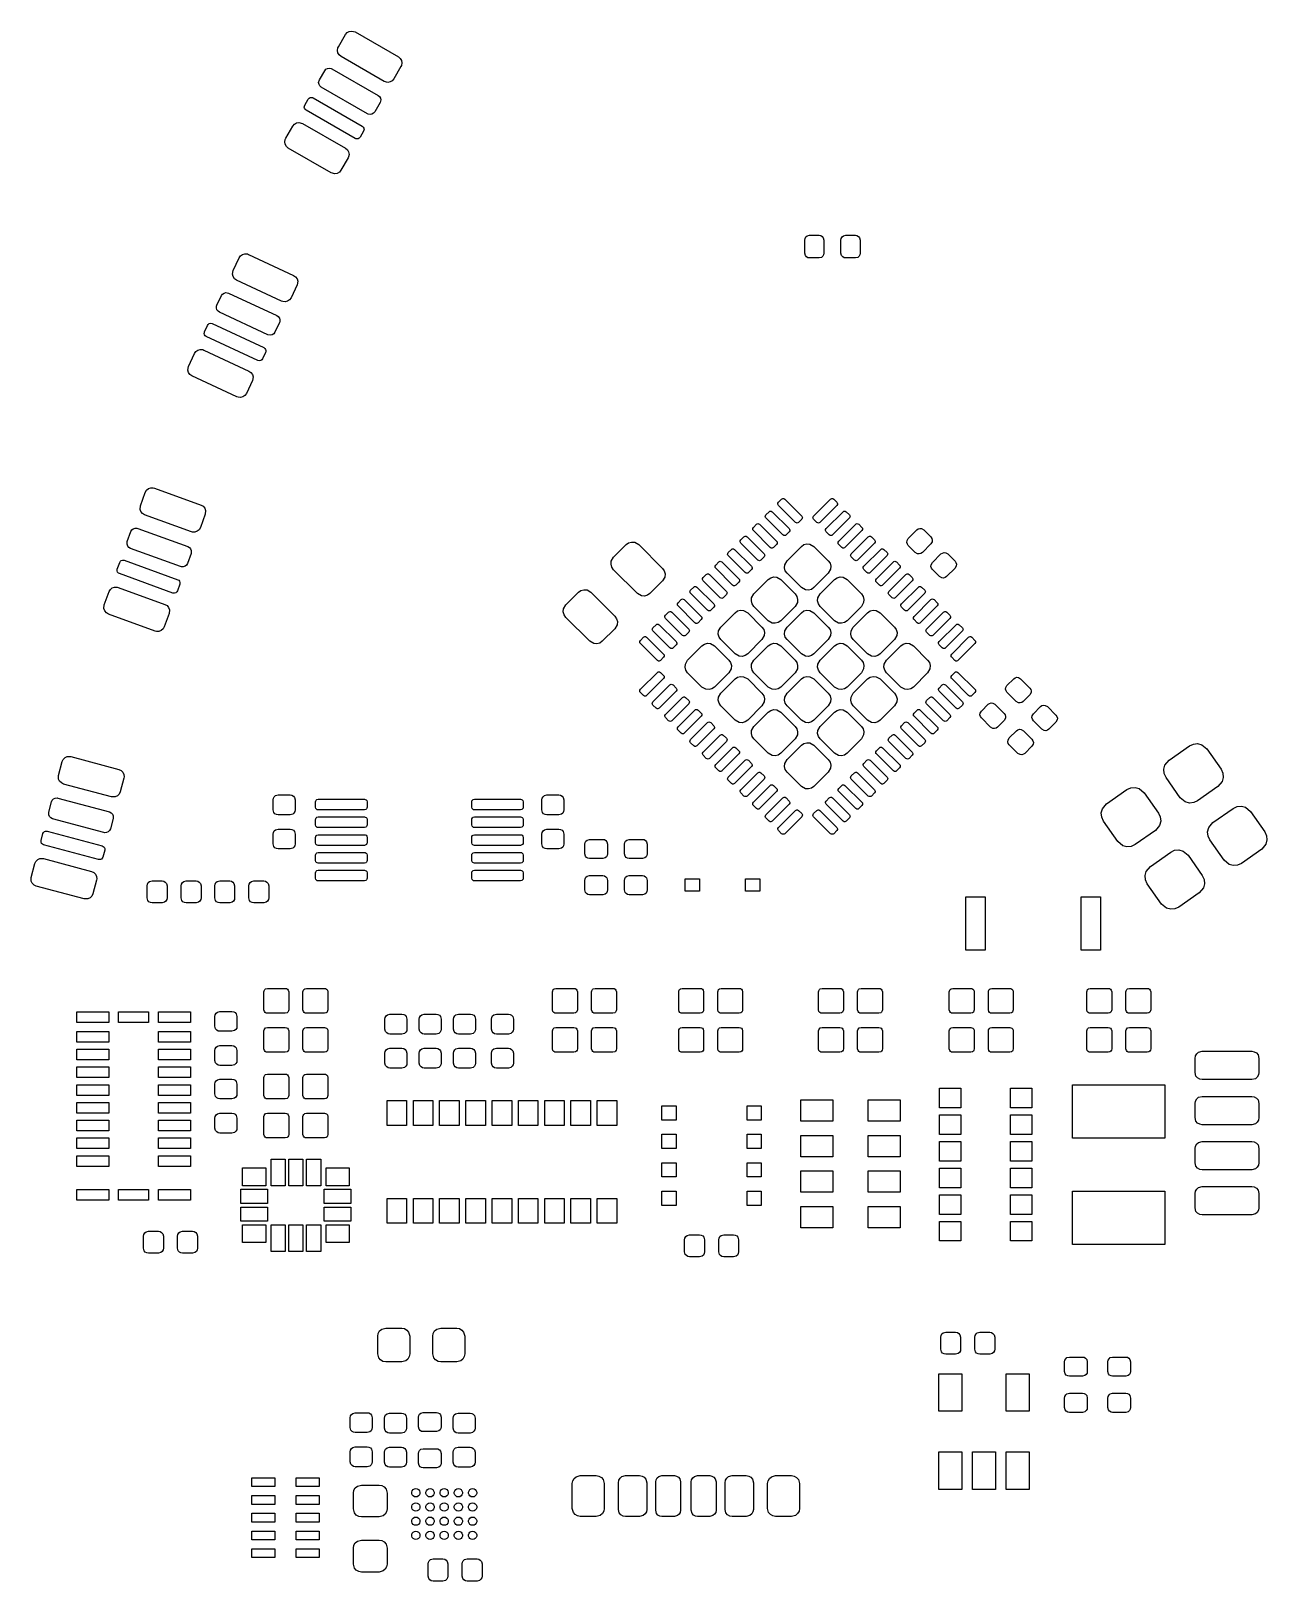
# Model space of a CAD drawing. Extents: x 126.5 to 161.3, y -107.5 to -63.8.
import ezdxf

# ---------------------------------------------------------------- set-up
doc = ezdxf.new("R2010")
doc.units = 0
doc.header["$MEASUREMENT"] = 0
doc.layers.add('BLACK', color=7, linetype='CONTINUOUS')

msp = doc.modelspace()

# ---------------------------------------------------------------- linework, layer by layer
at = {"layer": 'BLACK', "linetype": 'CONTINUOUS'}
for p, q in [((135.185, -64.2735), (135.385, -63.9271)), ((135.385, -63.9271), (135.43, -63.8739)), ((135.43, -63.8739), (135.49, -63.8392)), ((135.49, -63.8392), (135.558, -63.8271)), ((135.558, -63.8271), (135.658, -63.8539)), ((135.658, -63.8539), (136.871, -64.5539)), ((135.158, -64.3735), (135.17, -64.3051)), ((135.17, -64.4419), (135.158, -64.3735)), ((135.17, -64.3051), (135.185, -64.2735)), ((135.205, -64.5021), (135.17, -64.4419)), ((135.258, -64.5467), (135.205, -64.5021)), ((136.471, -65.2467), (135.258, -64.5467)), ((136.871, -64.5539), (136.924, -64.5986)), ((136.924, -64.5986), (136.959, -64.6587)), ((134.648, -65.2045), (134.798, -64.9447)), ((134.798, -64.9447), (134.831, -64.9048)), ((134.831, -64.9048), (134.876, -64.8787)), ((134.876, -64.8787), (134.927, -64.8697)), ((134.927, -64.8697), (134.979, -64.8787)), ((134.979, -64.8787), (135.002, -64.8898)), ((135.002, -64.8898), (136.302, -65.6398)), ((136.944, -64.8271), (136.744, -65.1735)), ((136.959, -64.7955), (136.944, -64.8271)), ((136.959, -64.6587), (136.971, -64.7271)), ((136.971, -64.7271), (136.959, -64.7955)), ((134.627, -65.2795), (134.648, -65.2045)), ((134.637, -65.3308), (134.627, -65.2795)), ((134.663, -65.3759), (134.637, -65.3308)), ((134.702, -65.4094), (134.663, -65.3759)), ((136.002, -66.1594), (134.702, -65.4094)), ((136.571, -65.2735), (136.471, -65.2467)), ((136.639, -65.2615), (136.571, -65.2735)), ((136.699, -65.2267), (136.639, -65.2615)), ((136.744, -65.1735), (136.699, -65.2267)), ((134.222, -65.969), (134.235, -65.919)), ((134.235, -65.919), (134.335, -65.7458)), ((134.335, -65.7458), (134.357, -65.7192)), ((134.357, -65.7192), (134.387, -65.7018)), ((134.387, -65.7018), (134.422, -65.6958)), ((134.422, -65.6958), (134.456, -65.7018)), ((134.456, -65.7018), (134.472, -65.7092)), ((134.472, -65.7092), (135.857, -66.5092)), ((136.356, -65.8447), (136.206, -66.1045)), ((136.302, -65.6398), (136.341, -65.6733)), ((136.341, -65.6733), (136.367, -65.7184)), ((136.377, -65.7697), (136.356, -65.8447)), ((136.367, -65.7184), (136.377, -65.7697)), ((134.228, -66.0032), (134.222, -65.969)), ((134.245, -66.0332), (134.228, -66.0032)), ((134.272, -66.0556), (134.245, -66.0332)), ((135.657, -66.8556), (134.272, -66.0556)), ((136.025, -66.1705), (136.002, -66.1594)), ((136.077, -66.1795), (136.025, -66.1705)), ((136.128, -66.1705), (136.077, -66.1795)), ((136.173, -66.1444), (136.128, -66.1705)), ((136.206, -66.1045), (136.173, -66.1444)), ((133.698, -66.8499), (133.898, -66.5035)), ((133.898, -66.5035), (133.942, -66.4503)), ((133.942, -66.4503), (134.002, -66.4156)), ((134.002, -66.4156), (134.071, -66.4035)), ((134.071, -66.4035), (134.171, -66.4303)), ((134.171, -66.4303), (135.383, -67.1303)), ((135.894, -66.6458), (135.794, -66.819)), ((135.857, -66.5092), (135.884, -66.5315)), ((135.884, -66.5315), (135.901, -66.5616)), ((135.907, -66.5958), (135.894, -66.6458)), ((135.901, -66.5616), (135.907, -66.5958)), ((133.671, -66.9499), (133.683, -66.8815)), ((133.683, -67.0183), (133.671, -66.9499)), ((133.683, -66.8815), (133.698, -66.8499)), ((133.718, -67.0785), (133.683, -67.0183)), ((133.771, -67.1231), (133.718, -67.0785)), ((134.983, -67.8231), (133.771, -67.1231)), ((135.383, -67.1303), (135.436, -67.175)), ((135.436, -67.175), (135.471, -67.2351)), ((135.673, -66.8629), (135.657, -66.8556)), ((135.707, -66.869), (135.673, -66.8629)), ((135.742, -66.8629), (135.707, -66.869)), ((135.772, -66.8456), (135.742, -66.8629)), ((135.794, -66.819), (135.772, -66.8456)), ((135.456, -67.4035), (135.256, -67.7499)), ((135.471, -67.3719), (135.456, -67.4035)), ((135.471, -67.2351), (135.483, -67.3035)), ((135.483, -67.3035), (135.471, -67.3719)), ((135.083, -67.8499), (134.983, -67.8231)), ((135.152, -67.8379), (135.083, -67.8499)), ((135.212, -67.8032), (135.152, -67.8379)), ((135.256, -67.7499), (135.212, -67.8032)), ((148.318, -69.7158), (148.326, -69.6696)), ((148.318, -70.0858), (148.318, -69.7158)), ((148.326, -69.6696), (148.35, -69.629)), ((148.35, -69.629), (148.385, -69.5989)), ((148.385, -69.5989), (148.453, -69.5808)), ((148.453, -69.5808), (148.723, -69.5808)), ((148.723, -69.5808), (148.769, -69.5889)), ((148.769, -69.5889), (148.81, -69.6124)), ((148.81, -69.6124), (148.84, -69.6483)), ((148.84, -69.6483), (148.858, -69.7158)), ((148.858, -69.7158), (148.858, -70.0858)), ((149.338, -69.7158), (149.346, -69.6696)), ((149.338, -70.0858), (149.338, -69.7158)), ((149.346, -69.6696), (149.37, -69.629)), ((149.37, -69.629), (149.405, -69.5989)), ((149.405, -69.5989), (149.473, -69.5808)), ((149.473, -69.5808), (149.743, -69.5808)), ((149.743, -69.5808), (149.789, -69.5889)), ((149.789, -69.5889), (149.83, -69.6124)), ((149.83, -69.6124), (149.86, -69.6483)), ((149.86, -69.6483), (149.878, -69.7158)), ((149.878, -69.7158), (149.878, -70.0858)), ((132.217, -70.5775), (132.386, -70.215)), ((132.386, -70.215), (132.426, -70.1581)), ((132.426, -70.1581), (132.483, -70.1183)), ((132.483, -70.1183), (132.55, -70.1003)), ((132.55, -70.1003), (132.619, -70.1064)), ((132.619, -70.1064), (132.652, -70.1183)), ((132.652, -70.1183), (133.921, -70.7099)), ((148.336, -70.1533), (148.318, -70.0858)), ((148.366, -70.1892), (148.336, -70.1533)), ((148.407, -70.2127), (148.366, -70.1892)), ((148.453, -70.2208), (148.407, -70.2127)), ((148.723, -70.2208), (148.453, -70.2208)), ((148.79, -70.2027), (148.723, -70.2208)), ((148.826, -70.1726), (148.79, -70.2027)), ((148.85, -70.132), (148.826, -70.1726)), ((148.858, -70.0858), (148.85, -70.132)), ((149.356, -70.1533), (149.338, -70.0858)), ((149.386, -70.1892), (149.356, -70.1533)), ((149.427, -70.2127), (149.386, -70.1892)), ((149.473, -70.2208), (149.427, -70.2127)), ((149.743, -70.2208), (149.473, -70.2208)), ((149.81, -70.2027), (149.743, -70.2208)), ((149.846, -70.1726), (149.81, -70.2027)), ((149.87, -70.132), (149.846, -70.1726)), ((149.878, -70.0858), (149.87, -70.132)), ((132.199, -70.6795), (132.217, -70.5775)), ((132.217, -70.7466), (132.199, -70.6795)), ((133.921, -70.7099), (133.978, -70.7498)), ((132.257, -70.8035), (132.217, -70.7466)), ((132.314, -70.8433), (132.257, -70.8035)), ((133.583, -71.435), (132.314, -70.8433)), ((134.018, -70.9757), (133.849, -71.3383)), ((133.978, -70.7498), (134.018, -70.8067)), ((134.018, -70.8067), (134.036, -70.8738)), ((134.036, -70.8738), (134.018, -70.9757)), ((131.749, -71.6283), (131.754, -71.5764)), ((131.754, -71.5764), (131.763, -71.5518)), ((131.763, -71.5518), (131.89, -71.2799)), ((131.89, -71.2799), (131.92, -71.2373)), ((131.92, -71.2373), (131.962, -71.2074)), ((131.962, -71.2074), (132.013, -71.1939)), ((132.013, -71.1939), (132.089, -71.2074)), ((132.089, -71.2074), (133.449, -71.8413)), ((133.616, -71.4469), (133.583, -71.435)), ((133.685, -71.453), (133.616, -71.4469)), ((133.752, -71.435), (133.685, -71.453)), ((133.809, -71.3952), (133.752, -71.435)), ((133.849, -71.3383), (133.809, -71.3952)), ((131.763, -71.6786), (131.749, -71.6283)), ((131.793, -71.7213), (131.763, -71.6786)), ((131.836, -71.7512), (131.793, -71.7213)), ((133.195, -72.3851), (131.836, -71.7512)), ((133.449, -71.8413), (133.491, -71.8712)), ((133.491, -71.8712), (133.521, -71.9139)), ((133.521, -71.9139), (133.535, -71.9642)), ((133.53, -72.0161), (133.521, -72.0406)), ((133.535, -71.9642), (133.53, -72.0161)), ((131.405, -72.3505), (131.408, -72.3159)), ((131.414, -72.384), (131.405, -72.3505)), ((131.408, -72.3159), (131.414, -72.2995)), ((131.414, -72.2995), (131.499, -72.1183)), ((131.434, -72.4125), (131.414, -72.384)), ((131.463, -72.4324), (131.434, -72.4125)), ((132.913, -73.1086), (131.463, -72.4324)), ((131.499, -72.1183), (131.519, -72.0898)), ((131.519, -72.0898), (131.547, -72.0699)), ((131.547, -72.0699), (131.581, -72.0609)), ((131.581, -72.0609), (131.632, -72.0699)), ((131.632, -72.0699), (133.082, -72.7461)), ((133.271, -72.3986), (133.195, -72.3851)), ((133.322, -72.3851), (133.271, -72.3986)), ((133.364, -72.3552), (133.322, -72.3851)), ((133.394, -72.3125), (133.364, -72.3552)), ((133.521, -72.0406), (133.394, -72.3125)), ((131.129, -72.9113), (131.169, -72.8544)), ((131.169, -72.8544), (131.226, -72.8145)), ((131.226, -72.8145), (131.293, -72.7966)), ((131.293, -72.7966), (131.362, -72.8026)), ((131.362, -72.8026), (131.395, -72.8145)), ((131.395, -72.8145), (132.664, -73.4062)), ((133.13, -72.879), (133.046, -73.0602)), ((133.082, -72.7461), (133.11, -72.766)), ((133.11, -72.766), (133.13, -72.7945)), ((133.13, -72.7945), (133.139, -72.828)), ((133.136, -72.8626), (133.13, -72.879)), ((133.139, -72.828), (133.136, -72.8626)), ((130.942, -73.3758), (130.96, -73.2738)), ((130.96, -73.2738), (131.129, -72.9113)), ((132.964, -73.1176), (132.913, -73.1086)), ((132.997, -73.1086), (132.964, -73.1176)), ((133.026, -73.0887), (132.997, -73.1086)), ((133.046, -73.0602), (133.026, -73.0887)), ((130.96, -73.4429), (130.942, -73.3758)), ((131, -73.4998), (130.96, -73.4429)), ((131.057, -73.5396), (131, -73.4998)), ((132.326, -74.1313), (131.057, -73.5396)), ((132.76, -73.672), (132.591, -74.0345)), ((132.664, -73.4062), (132.721, -73.4461)), ((132.721, -73.4461), (132.76, -73.5029)), ((132.76, -73.5029), (132.778, -73.57)), ((132.778, -73.57), (132.76, -73.672)), ((132.358, -74.1432), (132.326, -74.1313)), ((132.428, -74.1492), (132.358, -74.1432)), ((132.495, -74.1313), (132.428, -74.1492)), ((132.552, -74.0914), (132.495, -74.1313)), ((132.591, -74.0345), (132.552, -74.0914)), ((129.606, -77.1971), (129.743, -76.8212)), ((129.743, -76.8212), (129.778, -76.761)), ((129.778, -76.761), (129.831, -76.7164)), ((129.831, -76.7164), (129.896, -76.6926)), ((129.896, -76.6926), (129.965, -76.6926)), ((129.965, -76.6926), (129.999, -76.7017)), ((129.999, -76.7017), (131.315, -77.1805)), ((129.597, -77.3002), (129.606, -77.1971)), ((131.315, -77.1805), (131.375, -77.2152)), ((131.375, -77.2152), (131.42, -77.2684)), ((131.42, -77.2684), (131.443, -77.3337)), ((147.559, -77.1514), (147.561, -77.1298)), ((147.565, -77.1724), (147.559, -77.1514)), ((147.561, -77.1298), (147.577, -77.1018)), ((147.577, -77.1902), (147.565, -77.1724)), ((147.577, -77.1018), (147.666, -77.0134)), ((148.055, -77.6675), (147.577, -77.1902)), ((147.666, -77.0134), (147.684, -77.001)), ((147.684, -77.001), (147.705, -76.9953)), ((147.705, -76.9953), (147.726, -76.9972)), ((147.726, -76.9972), (147.754, -77.0134)), ((147.754, -77.0134), (148.232, -77.4907)), ((148.567, -77.4907), (149.045, -77.0134)), ((149.222, -77.1902), (148.744, -77.6675)), ((149.045, -77.0134), (149.063, -77.001)), ((149.063, -77.001), (149.083, -76.9953)), ((149.083, -76.9953), (149.105, -76.9972)), ((149.105, -76.9972), (149.133, -77.0134)), ((149.133, -77.0134), (149.222, -77.1018)), ((149.222, -77.1018), (149.234, -77.1196)), ((149.238, -77.1622), (149.222, -77.1902)), ((149.234, -77.1196), (149.24, -77.1405)), ((149.24, -77.1405), (149.238, -77.1622)), ((129.621, -77.3655), (129.597, -77.3002)), ((129.665, -77.4187), (129.621, -77.3655)), ((129.726, -77.4534), (129.665, -77.4187)), ((131.041, -77.9322), (129.726, -77.4534)), ((131.434, -77.4368), (131.297, -77.8127)), ((131.443, -77.3337), (131.434, -77.4368)), ((146.959, -77.7205), (146.977, -77.7081)), ((146.977, -77.7081), (146.998, -77.7024)), ((146.998, -77.7024), (147.019, -77.7043)), ((147.019, -77.7043), (147.047, -77.7205)), ((147.206, -77.505), (147.208, -77.4834)), ((147.211, -77.526), (147.206, -77.505)), ((147.208, -77.4834), (147.224, -77.4553)), ((147.224, -77.5437), (147.211, -77.526)), ((147.224, -77.4553), (147.312, -77.367)), ((147.701, -78.021), (147.224, -77.5437)), ((147.312, -77.367), (147.33, -77.3545)), ((147.33, -77.3545), (147.351, -77.3489)), ((147.351, -77.3489), (147.373, -77.3508)), ((147.373, -77.3508), (147.401, -77.367)), ((147.401, -77.367), (147.878, -77.8443)), ((148.083, -77.6837), (148.055, -77.6675)), ((148.104, -77.6855), (148.083, -77.6837)), ((148.125, -77.6799), (148.104, -77.6855)), ((148.143, -77.6675), (148.125, -77.6799)), ((148.232, -77.5791), (148.143, -77.6675)), ((148.232, -77.4907), (148.244, -77.5085)), ((148.248, -77.5511), (148.232, -77.5791)), ((148.244, -77.5085), (148.25, -77.5294)), ((148.25, -77.5294), (148.248, -77.5511)), ((148.549, -77.5403), (148.551, -77.5187)), ((148.555, -77.5613), (148.549, -77.5403)), ((148.551, -77.5187), (148.567, -77.4907)), ((148.567, -77.5791), (148.555, -77.5613)), ((148.656, -77.6675), (148.567, -77.5791)), ((148.684, -77.6837), (148.656, -77.6675)), ((148.705, -77.6855), (148.684, -77.6837)), ((148.726, -77.6799), (148.705, -77.6855)), ((148.744, -77.6675), (148.726, -77.6799)), ((148.921, -77.8443), (149.398, -77.367)), ((149.575, -77.5437), (149.098, -78.021)), ((149.398, -77.367), (149.416, -77.3545)), ((149.416, -77.3545), (149.437, -77.3489)), ((149.437, -77.3489), (149.459, -77.3508)), ((149.459, -77.3508), (149.487, -77.367)), ((149.487, -77.367), (149.575, -77.4553)), ((149.575, -77.4553), (149.588, -77.4731)), ((149.591, -77.5157), (149.575, -77.5437)), ((149.588, -77.4731), (149.593, -77.4941)), ((149.593, -77.4941), (149.591, -77.5157)), ((149.752, -77.7205), (149.77, -77.7081)), ((149.77, -77.7081), (149.791, -77.7024)), ((149.791, -77.7024), (149.812, -77.7043)), ((149.812, -77.7043), (149.84, -77.7205)), ((129.238, -78.2072), (129.341, -77.9253)), ((129.341, -77.9253), (129.367, -77.8802)), ((129.367, -77.8802), (129.407, -77.8467)), ((129.407, -77.8467), (129.456, -77.8289)), ((129.456, -77.8289), (129.508, -77.8289)), ((129.508, -77.8289), (129.533, -77.8357)), ((129.533, -77.8357), (130.943, -78.3487)), ((131.075, -77.9413), (131.041, -77.9322)), ((131.144, -77.9413), (131.075, -77.9413)), ((131.209, -77.9175), (131.144, -77.9413)), ((131.263, -77.8729), (131.209, -77.9175)), ((131.297, -77.8127), (131.263, -77.8729)), ((146.517, -78.1624), (146.605, -78.0741)), ((146.605, -78.0741), (146.623, -78.0616)), ((146.623, -78.0616), (146.644, -78.056)), ((146.644, -78.056), (146.666, -78.0579)), ((146.666, -78.0579), (146.694, -78.0741)), ((146.694, -78.0741), (147.171, -78.5514)), ((146.852, -77.8585), (146.854, -77.8369)), ((146.858, -77.8795), (146.852, -77.8585)), ((146.854, -77.8369), (146.87, -77.8089)), ((146.87, -77.8973), (146.858, -77.8795)), ((146.87, -77.8089), (146.959, -77.7205)), ((147.348, -78.3746), (146.87, -77.8973)), ((147.047, -77.7205), (147.524, -78.1978)), ((147.729, -78.0372), (147.701, -78.021)), ((147.751, -78.0391), (147.729, -78.0372)), ((147.772, -78.0335), (147.751, -78.0391)), ((147.79, -78.021), (147.772, -78.0335)), ((147.878, -77.9326), (147.79, -78.021)), ((147.878, -77.8443), (147.89, -77.862)), ((147.894, -77.9046), (147.878, -77.9326)), ((147.89, -77.862), (147.896, -77.883)), ((147.896, -77.883), (147.894, -77.9046)), ((148.903, -77.8939), (148.905, -77.8723)), ((148.909, -77.9149), (148.903, -77.8939)), ((148.905, -77.8723), (148.921, -77.8443)), ((148.921, -77.9326), (148.909, -77.9149)), ((149.009, -78.021), (148.921, -77.9326)), ((149.037, -78.0372), (149.009, -78.021)), ((149.059, -78.0391), (149.037, -78.0372)), ((149.08, -78.0335), (149.059, -78.0391)), ((149.098, -78.021), (149.08, -78.0335)), ((149.275, -78.1978), (149.752, -77.7205)), ((149.929, -77.8973), (149.451, -78.3746)), ((149.628, -78.5514), (150.105, -78.0741)), ((149.84, -77.7205), (149.929, -77.8089)), ((149.929, -77.8089), (149.941, -77.8267)), ((149.945, -77.8693), (149.929, -77.8973)), ((149.941, -77.8267), (149.947, -77.8476)), ((149.947, -77.8476), (149.945, -77.8693)), ((150.105, -78.0741), (150.123, -78.0616)), ((150.123, -78.0616), (150.144, -78.056)), ((150.144, -78.056), (150.166, -78.0579)), ((150.166, -78.0579), (150.194, -78.0741)), ((150.194, -78.0741), (150.282, -78.1624)), ((151.198, -78.1824), (151.234, -78.1196)), ((151.234, -78.1196), (151.475, -77.8792)), ((151.475, -77.8792), (151.515, -77.8513)), ((151.515, -77.8513), (151.562, -77.8387)), ((151.562, -77.8387), (151.61, -77.843)), ((151.61, -77.843), (151.673, -77.8792)), ((151.673, -77.8792), (151.871, -78.0772)), ((151.871, -78.0772), (151.899, -78.117)), ((151.899, -78.117), (151.911, -78.164)), ((129.232, -78.2846), (129.238, -78.2072)), ((129.249, -78.3335), (129.232, -78.2846)), ((129.283, -78.3734), (129.249, -78.3335)), ((129.328, -78.3995), (129.283, -78.3734)), ((130.738, -78.9125), (129.328, -78.3995)), ((131.032, -78.541), (130.93, -78.8229)), ((130.943, -78.3487), (130.988, -78.3747)), ((130.988, -78.3747), (131.021, -78.4147)), ((131.021, -78.4147), (131.039, -78.4636)), ((131.039, -78.4636), (131.032, -78.541)), ((142.934, -78.6468), (143.287, -78.2932)), ((143.287, -78.2932), (143.358, -78.2434)), ((143.358, -78.2434), (143.442, -78.2209)), ((143.442, -78.2209), (143.529, -78.2285)), ((143.529, -78.2285), (143.641, -78.2932)), ((143.641, -78.2932), (144.312, -78.965)), ((146.145, -78.5656), (146.147, -78.544)), ((146.151, -78.5866), (146.145, -78.5656)), ((146.147, -78.544), (146.163, -78.516)), ((146.163, -78.516), (146.252, -78.4276)), ((146.252, -78.4276), (146.269, -78.4152)), ((146.269, -78.4152), (146.29, -78.4095)), ((146.29, -78.4095), (146.312, -78.4114)), ((146.312, -78.4114), (146.34, -78.4276)), ((146.34, -78.4276), (146.817, -78.9049)), ((146.499, -78.2121), (146.501, -78.1905)), ((146.504, -78.2331), (146.499, -78.2121)), ((146.501, -78.1905), (146.517, -78.1624)), ((146.517, -78.2508), (146.504, -78.2331)), ((146.994, -78.7281), (146.517, -78.2508)), ((147.171, -78.5514), (147.183, -78.5691)), ((147.183, -78.5691), (147.189, -78.5901)), ((147.376, -78.3908), (147.348, -78.3746)), ((147.397, -78.3927), (147.376, -78.3908)), ((147.418, -78.387), (147.397, -78.3927)), ((147.436, -78.3746), (147.418, -78.387)), ((147.524, -78.2862), (147.436, -78.3746)), ((147.524, -78.1978), (147.537, -78.2156)), ((147.541, -78.2582), (147.524, -78.2862)), ((147.537, -78.2156), (147.543, -78.2366)), ((147.543, -78.2366), (147.541, -78.2582)), ((147.82, -78.7476), (148.223, -78.3445)), ((148.223, -78.3445), (148.294, -78.2947)), ((148.294, -78.2947), (148.378, -78.2723)), ((148.378, -78.2723), (148.464, -78.2798)), ((148.464, -78.2798), (148.576, -78.3445)), ((148.576, -78.3445), (148.979, -78.7476)), ((149.256, -78.2474), (149.258, -78.2258)), ((149.262, -78.2684), (149.256, -78.2474)), ((149.258, -78.2258), (149.275, -78.1978)), ((149.275, -78.2862), (149.262, -78.2684)), ((149.363, -78.3746), (149.275, -78.2862)), ((149.391, -78.3908), (149.363, -78.3746)), ((149.413, -78.3927), (149.391, -78.3908)), ((149.434, -78.387), (149.413, -78.3927)), ((149.451, -78.3746), (149.434, -78.387)), ((149.61, -78.601), (149.612, -78.5794)), ((149.612, -78.5794), (149.628, -78.5514)), ((150.282, -78.2508), (149.805, -78.7281)), ((149.982, -78.9049), (150.459, -78.4276)), ((150.282, -78.1624), (150.295, -78.1802)), ((150.298, -78.2228), (150.282, -78.2508)), ((150.295, -78.1802), (150.3, -78.2012)), ((150.3, -78.2012), (150.298, -78.2228)), ((150.459, -78.4276), (150.477, -78.4152)), ((150.477, -78.4152), (150.498, -78.4095)), ((150.498, -78.4095), (150.519, -78.4114)), ((150.519, -78.4114), (150.547, -78.4276)), ((150.547, -78.4276), (150.636, -78.516)), ((150.636, -78.516), (150.648, -78.5338)), ((150.652, -78.5764), (150.636, -78.6044)), ((150.648, -78.5338), (150.654, -78.5548)), ((150.654, -78.5548), (150.652, -78.5764)), ((151.194, -78.2308), (151.198, -78.1824)), ((151.207, -78.2778), (151.194, -78.2308)), ((151.234, -78.3176), (151.207, -78.2778)), ((151.432, -78.5156), (151.234, -78.3176)), ((151.495, -78.5518), (151.432, -78.5156)), ((151.544, -78.5561), (151.495, -78.5518)), ((151.591, -78.5435), (151.544, -78.5561)), ((151.63, -78.5156), (151.591, -78.5435)), ((151.871, -78.2752), (151.63, -78.5156)), ((151.907, -78.2124), (151.871, -78.2752)), ((151.911, -78.164), (151.907, -78.2124)), ((151.913, -78.7984), (152.154, -78.558)), ((152.154, -78.558), (152.193, -78.5301)), ((152.193, -78.5301), (152.24, -78.5175)), ((152.24, -78.5175), (152.289, -78.5218)), ((152.289, -78.5218), (152.352, -78.558)), ((152.352, -78.558), (152.55, -78.756)), ((128.952, -78.9993), (128.956, -78.9825)), ((128.952, -79.034), (128.952, -78.9993)), ((128.956, -78.9825), (129.025, -78.7945)), ((129.025, -78.7945), (129.042, -78.7645)), ((129.042, -78.7645), (129.069, -78.7421)), ((129.069, -78.7421), (129.101, -78.7303)), ((129.101, -78.7303), (129.153, -78.7348)), ((129.153, -78.7348), (130.656, -79.282)), ((130.763, -78.9193), (130.738, -78.9125)), ((130.815, -78.9193), (130.763, -78.9193)), ((130.864, -78.9015), (130.815, -78.9193)), ((130.904, -78.868), (130.864, -78.9015)), ((130.93, -78.8229), (130.904, -78.868)), ((142.861, -78.8453), (142.869, -78.7588)), ((142.884, -78.9292), (142.861, -78.8453)), ((142.869, -78.7588), (142.934, -78.6468)), ((142.934, -79.0003), (142.884, -78.9292)), ((143.605, -79.6721), (142.934, -79.0003)), ((144.312, -78.965), (144.362, -79.0361)), ((145.792, -78.9192), (145.794, -78.8976)), ((145.797, -78.9402), (145.792, -78.9192)), ((145.794, -78.8976), (145.81, -78.8696)), ((145.81, -78.9579), (145.797, -78.9402)), ((145.81, -78.8696), (145.898, -78.7812)), ((146.287, -79.4352), (145.81, -78.9579)), ((145.898, -78.7812), (145.916, -78.7687)), ((145.916, -78.7687), (145.937, -78.7631)), ((145.937, -78.7631), (145.958, -78.765)), ((145.958, -78.765), (145.986, -78.7812)), ((145.986, -78.7812), (146.464, -79.2585)), ((146.163, -78.6044), (146.151, -78.5866)), ((146.641, -79.0817), (146.163, -78.6044)), ((146.817, -78.9933), (146.729, -79.0817)), ((146.817, -78.9049), (146.83, -78.9227)), ((146.834, -78.9653), (146.817, -78.9933)), ((146.83, -78.9227), (146.835, -78.9437)), ((146.835, -78.9437), (146.834, -78.9653)), ((147.022, -78.7443), (146.994, -78.7281)), ((147.044, -78.7462), (147.022, -78.7443)), ((147.065, -78.7406), (147.044, -78.7462)), ((147.083, -78.7281), (147.065, -78.7406)), ((147.171, -78.6397), (147.083, -78.7281)), ((147.187, -78.6117), (147.171, -78.6397)), ((147.189, -78.5901), (147.187, -78.6117)), ((147.747, -78.9461), (147.755, -78.8597)), ((147.77, -79.03), (147.747, -78.9461)), ((147.755, -78.8597), (147.82, -78.7476)), ((148.979, -78.7476), (149.029, -78.8187)), ((149.044, -78.9891), (148.979, -79.1011)), ((149.029, -78.8187), (149.052, -78.9026)), ((149.052, -78.9026), (149.044, -78.9891)), ((149.616, -78.622), (149.61, -78.601)), ((149.628, -78.6397), (149.616, -78.622)), ((149.716, -78.7281), (149.628, -78.6397)), ((149.745, -78.7443), (149.716, -78.7281)), ((149.766, -78.7462), (149.745, -78.7443)), ((149.787, -78.7406), (149.766, -78.7462)), ((149.805, -78.7281), (149.787, -78.7406)), ((149.964, -78.9546), (149.965, -78.9329)), ((149.969, -78.9755), (149.964, -78.9546)), ((149.965, -78.9329), (149.982, -78.9049)), ((149.982, -78.9933), (149.969, -78.9755)), ((150.07, -79.0817), (149.982, -78.9933)), ((150.636, -78.6044), (150.158, -79.0817)), ((150.335, -79.2585), (150.813, -78.7812)), ((150.989, -78.9579), (150.512, -79.4352)), ((150.813, -78.7812), (150.83, -78.7687)), ((150.83, -78.7687), (150.851, -78.7631)), ((150.851, -78.7631), (150.873, -78.765)), ((150.873, -78.765), (150.901, -78.7812)), ((150.901, -78.7812), (150.989, -78.8696)), ((150.989, -78.8696), (151.002, -78.8873)), ((151.005, -78.9299), (150.989, -78.9579)), ((151.002, -78.8873), (151.007, -78.9083)), ((151.007, -78.9083), (151.005, -78.9299)), ((151.873, -78.9096), (151.877, -78.8612)), ((151.885, -78.9566), (151.873, -78.9096)), ((151.877, -78.8612), (151.913, -78.7984)), ((151.913, -78.9964), (151.885, -78.9566)), ((152.111, -79.1944), (151.913, -78.9964)), ((152.55, -78.954), (152.309, -79.1944)), ((152.55, -78.756), (152.577, -78.7958)), ((152.586, -78.8912), (152.55, -78.954)), ((152.577, -78.7958), (152.59, -78.8428)), ((152.59, -78.8428), (152.586, -78.8912)), ((128.964, -79.0667), (128.952, -79.034)), ((128.986, -79.0933), (128.964, -79.0667)), ((129.016, -79.1106), (128.986, -79.0933)), ((130.519, -79.6579), (129.016, -79.1106)), ((130.716, -79.4102), (130.648, -79.5981)), ((130.656, -79.282), (130.686, -79.2994)), ((130.686, -79.2994), (130.709, -79.326)), ((130.709, -79.326), (130.721, -79.3586)), ((130.721, -79.3933), (130.716, -79.4102)), ((130.721, -79.3586), (130.721, -79.3933)), ((144.312, -79.3185), (143.959, -79.6721)), ((144.377, -79.2065), (144.312, -79.3185)), ((144.362, -79.0361), (144.385, -79.12)), ((144.385, -79.12), (144.377, -79.2065)), ((145.438, -79.2728), (145.44, -79.2511)), ((145.444, -79.2937), (145.438, -79.2728)), ((145.44, -79.2511), (145.456, -79.2231)), ((145.456, -79.3115), (145.444, -79.2937)), ((145.456, -79.2231), (145.545, -79.1347)), ((145.933, -79.7888), (145.456, -79.3115)), ((145.545, -79.1347), (145.562, -79.1223)), ((145.562, -79.1223), (145.583, -79.1167)), ((145.583, -79.1167), (145.605, -79.1185)), ((145.605, -79.1185), (145.633, -79.1347)), ((145.633, -79.1347), (146.11, -79.612)), ((146.315, -79.4514), (146.287, -79.4352)), ((146.337, -79.4533), (146.315, -79.4514)), ((146.358, -79.4477), (146.337, -79.4533)), ((146.375, -79.4352), (146.358, -79.4477)), ((146.464, -79.3469), (146.375, -79.4352)), ((146.464, -79.2585), (146.476, -79.2762)), ((146.48, -79.3188), (146.464, -79.3469)), ((146.476, -79.2762), (146.482, -79.2972)), ((146.482, -79.2972), (146.48, -79.3188)), ((146.669, -79.0979), (146.641, -79.0817)), ((146.69, -79.0998), (146.669, -79.0979)), ((146.711, -79.0941), (146.69, -79.0998)), ((146.729, -79.0817), (146.711, -79.0941)), ((146.886, -79.681), (147.289, -79.2779)), ((147.289, -79.2779), (147.36, -79.2281)), ((147.36, -79.2281), (147.444, -79.2056)), ((147.444, -79.2056), (147.531, -79.2132)), ((147.531, -79.2132), (147.643, -79.2779)), ((147.643, -79.2779), (148.046, -79.681)), ((147.82, -79.1011), (147.77, -79.03)), ((148.223, -79.5042), (147.82, -79.1011)), ((148.979, -79.1011), (148.576, -79.5042)), ((148.753, -79.681), (149.156, -79.2779)), ((149.156, -79.2779), (149.227, -79.2281)), ((149.227, -79.2281), (149.311, -79.2056)), ((149.311, -79.2056), (149.398, -79.2132)), ((149.398, -79.2132), (149.51, -79.2779)), ((149.51, -79.2779), (149.913, -79.681)), ((150.098, -79.0979), (150.07, -79.0817)), ((150.12, -79.0998), (150.098, -79.0979)), ((150.141, -79.0941), (150.12, -79.0998)), ((150.158, -79.0817), (150.141, -79.0941)), ((150.317, -79.3081), (150.319, -79.2865)), ((150.323, -79.3291), (150.317, -79.3081)), ((150.319, -79.2865), (150.335, -79.2585)), ((150.335, -79.3469), (150.323, -79.3291)), ((150.424, -79.4352), (150.335, -79.3469)), ((150.452, -79.4514), (150.424, -79.4352)), ((150.473, -79.4533), (150.452, -79.4514)), ((150.494, -79.4477), (150.473, -79.4533)), ((150.512, -79.4352), (150.494, -79.4477)), ((150.689, -79.612), (151.166, -79.1347)), ((151.343, -79.3115), (150.866, -79.7888)), ((151.166, -79.1347), (151.184, -79.1223)), ((151.184, -79.1223), (151.205, -79.1167)), ((151.205, -79.1167), (151.226, -79.1185)), ((151.226, -79.1185), (151.254, -79.1347)), ((151.254, -79.1347), (151.343, -79.2231)), ((151.343, -79.2231), (151.355, -79.2409)), ((151.359, -79.2835), (151.343, -79.3115)), ((151.355, -79.2409), (151.361, -79.2619)), ((151.361, -79.2619), (151.359, -79.2835)), ((152.174, -79.2306), (152.111, -79.1944)), ((152.222, -79.2349), (152.174, -79.2306)), ((152.269, -79.2223), (152.222, -79.2349)), ((152.309, -79.1944), (152.269, -79.2223)), ((128.588, -79.9926), (128.725, -79.6168)), ((128.725, -79.6168), (128.76, -79.5566)), ((128.76, -79.5566), (128.813, -79.512)), ((128.813, -79.512), (128.878, -79.4882)), ((128.878, -79.4882), (128.948, -79.4882)), ((128.948, -79.4882), (128.982, -79.4972)), ((128.982, -79.4972), (130.297, -79.9761)), ((130.571, -79.6624), (130.519, -79.6579)), ((130.604, -79.6505), (130.571, -79.6624)), ((130.63, -79.6282), (130.604, -79.6505)), ((130.648, -79.5981), (130.63, -79.6282)), ((141.59, -79.9903), (141.944, -79.6367)), ((141.944, -79.6367), (142.015, -79.5869)), ((142.015, -79.5869), (142.099, -79.5644)), ((142.099, -79.5644), (142.185, -79.572)), ((142.185, -79.572), (142.297, -79.6367)), ((142.297, -79.6367), (142.969, -80.3085)), ((143.717, -79.7368), (143.605, -79.6721)), ((143.804, -79.7443), (143.717, -79.7368)), ((143.888, -79.7219), (143.804, -79.7443)), ((143.959, -79.6721), (143.888, -79.7219)), ((144.749, -79.9302), (144.837, -79.8418)), ((144.837, -79.8418), (144.855, -79.8294)), ((144.855, -79.8294), (144.876, -79.8238)), ((144.876, -79.8238), (144.898, -79.8257)), ((144.898, -79.8257), (144.926, -79.8418)), ((144.926, -79.8418), (145.403, -80.3191)), ((145.085, -79.6263), (145.086, -79.6047)), ((145.09, -79.6473), (145.085, -79.6263)), ((145.086, -79.6047), (145.103, -79.5767)), ((145.103, -79.6651), (145.09, -79.6473)), ((145.103, -79.5767), (145.191, -79.4883)), ((145.58, -80.1423), (145.103, -79.6651)), ((145.191, -79.4883), (145.209, -79.4758)), ((145.209, -79.4758), (145.23, -79.4702)), ((145.23, -79.4702), (145.251, -79.4721)), ((145.251, -79.4721), (145.279, -79.4883)), ((145.279, -79.4883), (145.757, -79.9656)), ((145.961, -79.805), (145.933, -79.7888)), ((145.983, -79.8069), (145.961, -79.805)), ((146.004, -79.8012), (145.983, -79.8069)), ((146.022, -79.7888), (146.004, -79.8012)), ((146.11, -79.7004), (146.022, -79.7888)), ((146.11, -79.612), (146.123, -79.6298)), ((146.126, -79.6724), (146.11, -79.7004)), ((146.123, -79.6298), (146.128, -79.6508)), ((146.128, -79.6508), (146.126, -79.6724)), ((146.814, -79.8795), (146.822, -79.793)), ((146.836, -79.9634), (146.814, -79.8795)), ((146.822, -79.793), (146.886, -79.681)), ((148.046, -79.681), (148.096, -79.7521)), ((148.096, -79.7521), (148.118, -79.8359)), ((148.118, -79.8359), (148.111, -79.9224)), ((148.335, -79.5689), (148.223, -79.5042)), ((148.421, -79.5765), (148.335, -79.5689)), ((148.505, -79.554), (148.421, -79.5765)), ((148.576, -79.5042), (148.505, -79.554)), ((148.681, -79.8795), (148.688, -79.793)), ((148.703, -79.9634), (148.681, -79.8795)), ((148.688, -79.793), (148.753, -79.681)), ((149.913, -79.681), (149.963, -79.7521)), ((149.963, -79.7521), (149.985, -79.8359)), ((149.985, -79.8359), (149.977, -79.9224)), ((150.671, -79.6617), (150.673, -79.64)), ((150.676, -79.6826), (150.671, -79.6617)), ((150.673, -79.64), (150.689, -79.612)), ((150.689, -79.7004), (150.676, -79.6826)), ((150.777, -79.7888), (150.689, -79.7004)), ((150.805, -79.805), (150.777, -79.7888)), ((150.827, -79.8069), (150.805, -79.805)), ((150.848, -79.8012), (150.827, -79.8069)), ((150.866, -79.7888), (150.848, -79.8012)), ((151.042, -79.9656), (151.52, -79.4883)), ((151.696, -79.6651), (151.219, -80.1423)), ((151.396, -80.3191), (151.873, -79.8418)), ((151.52, -79.4883), (151.537, -79.4758)), ((151.537, -79.4758), (151.558, -79.4702)), ((151.558, -79.4702), (151.58, -79.4721)), ((151.58, -79.4721), (151.608, -79.4883)), ((151.608, -79.4883), (151.696, -79.5767)), ((151.696, -79.5767), (151.709, -79.5944)), ((151.713, -79.637), (151.696, -79.6651)), ((151.709, -79.5944), (151.714, -79.6154)), ((151.714, -79.6154), (151.713, -79.637)), ((151.873, -79.8418), (151.891, -79.8294)), ((151.891, -79.8294), (151.912, -79.8238)), ((151.912, -79.8238), (151.934, -79.8257)), ((151.934, -79.8257), (151.962, -79.8418)), ((151.962, -79.8418), (152.05, -79.9302)), ((128.579, -80.0958), (128.588, -79.9926)), ((128.603, -80.1611), (128.579, -80.0958)), ((128.648, -80.2143), (128.603, -80.1611)), ((128.708, -80.249), (128.648, -80.2143)), ((130.024, -80.7278), (128.708, -80.249)), ((130.417, -80.2324), (130.28, -80.6083)), ((130.297, -79.9761), (130.357, -80.0108)), ((130.357, -80.0108), (130.402, -80.064)), ((130.402, -80.064), (130.426, -80.1293)), ((130.426, -80.1293), (130.417, -80.2324)), ((141.518, -80.1888), (141.525, -80.1023)), ((141.54, -80.2727), (141.518, -80.1888)), ((141.525, -80.1023), (141.59, -79.9903)), ((141.59, -80.3438), (141.54, -80.2727)), ((142.969, -80.3085), (143.019, -80.3796)), ((144.377, -80.3334), (144.379, -80.3118)), ((144.379, -80.3118), (144.396, -80.2838)), ((144.396, -80.2838), (144.484, -80.1954)), ((144.484, -80.1954), (144.502, -80.1829)), ((144.502, -80.1829), (144.523, -80.1773)), ((144.523, -80.1773), (144.544, -80.1792)), ((144.544, -80.1792), (144.572, -80.1954)), ((144.572, -80.1954), (145.05, -80.6727)), ((144.731, -79.9799), (144.733, -79.9582)), ((144.737, -80.0008), (144.731, -79.9799)), ((144.733, -79.9582), (144.749, -79.9302)), ((144.749, -80.0186), (144.737, -80.0008)), ((145.226, -80.4959), (144.749, -80.0186)), ((145.403, -80.3191), (145.416, -80.3369)), ((145.608, -80.1585), (145.58, -80.1423)), ((145.63, -80.1604), (145.608, -80.1585)), ((145.651, -80.1548), (145.63, -80.1604)), ((145.668, -80.1423), (145.651, -80.1548)), ((145.757, -80.054), (145.668, -80.1423)), ((145.757, -79.9656), (145.769, -79.9834)), ((145.773, -80.0259), (145.757, -80.054)), ((145.769, -79.9834), (145.775, -80.0043)), ((145.775, -80.0043), (145.773, -80.0259)), ((145.953, -80.6143), (146.356, -80.2113)), ((146.356, -80.2113), (146.427, -80.1615)), ((146.427, -80.1615), (146.511, -80.139)), ((146.511, -80.139), (146.597, -80.1466)), ((146.597, -80.1466), (146.71, -80.2113)), ((146.71, -80.2113), (147.113, -80.6143)), ((146.886, -80.0345), (146.836, -79.9634)), ((147.289, -80.4376), (146.886, -80.0345)), ((148.046, -80.0345), (147.643, -80.4376)), ((147.82, -80.6143), (148.223, -80.2113)), ((148.111, -79.9224), (148.046, -80.0345)), ((148.223, -80.2113), (148.294, -80.1615)), ((148.294, -80.1615), (148.378, -80.139)), ((148.378, -80.139), (148.464, -80.1466)), ((148.464, -80.1466), (148.576, -80.2113)), ((148.576, -80.2113), (148.979, -80.6143)), ((148.753, -80.0345), (148.703, -79.9634)), ((149.156, -80.4376), (148.753, -80.0345)), ((149.913, -80.0345), (149.51, -80.4376)), ((149.686, -80.6143), (150.089, -80.2113)), ((149.977, -79.9224), (149.913, -80.0345)), ((150.089, -80.2113), (150.161, -80.1615)), ((150.161, -80.1615), (150.244, -80.139)), ((150.244, -80.139), (150.331, -80.1466)), ((150.331, -80.1466), (150.443, -80.2113)), ((150.443, -80.2113), (150.846, -80.6143)), ((151.024, -80.0152), (151.026, -79.9936)), ((151.03, -80.0362), (151.024, -80.0152)), ((151.026, -79.9936), (151.042, -79.9656)), ((151.042, -80.054), (151.03, -80.0362)), ((151.131, -80.1423), (151.042, -80.054)), ((151.159, -80.1585), (151.131, -80.1423)), ((151.18, -80.1604), (151.159, -80.1585)), ((151.201, -80.1548), (151.18, -80.1604)), ((151.219, -80.1423), (151.201, -80.1548)), ((151.38, -80.3471), (151.396, -80.3191)), ((152.05, -80.0186), (151.573, -80.4959)), ((151.749, -80.6727), (152.227, -80.1954)), ((152.05, -79.9302), (152.062, -79.948)), ((152.066, -79.9906), (152.05, -80.0186)), ((152.062, -79.948), (152.068, -79.969)), ((152.068, -79.969), (152.066, -79.9906)), ((152.227, -80.1954), (152.244, -80.1829)), ((152.244, -80.1829), (152.265, -80.1773)), ((152.265, -80.1773), (152.287, -80.1792)), ((152.287, -80.1792), (152.315, -80.1954)), ((152.315, -80.1954), (152.403, -80.2838)), ((152.403, -80.2838), (152.416, -80.3015)), ((152.416, -80.3015), (152.422, -80.3225)), ((152.422, -80.3225), (152.42, -80.3441)), ((130.057, -80.7368), (130.024, -80.7278)), ((130.127, -80.7368), (130.057, -80.7368)), ((130.192, -80.7131), (130.127, -80.7368)), ((130.245, -80.6684), (130.192, -80.7131)), ((130.28, -80.6083), (130.245, -80.6684)), ((142.262, -81.0156), (141.59, -80.3438)), ((142.969, -80.662), (142.615, -81.0156)), ((143.034, -80.55), (142.969, -80.662)), ((143.019, -80.3796), (143.041, -80.4635)), ((143.041, -80.4635), (143.034, -80.55)), ((144.024, -80.687), (144.026, -80.6653)), ((144.03, -80.7079), (144.024, -80.687)), ((144.026, -80.6653), (144.042, -80.6373)), ((144.042, -80.7257), (144.03, -80.7079)), ((144.042, -80.6373), (144.13, -80.5489)), ((144.519, -81.203), (144.042, -80.7257)), ((144.13, -80.5489), (144.148, -80.5365)), ((144.148, -80.5365), (144.169, -80.5309)), ((144.169, -80.5309), (144.191, -80.5328)), ((144.191, -80.5328), (144.219, -80.5489)), ((144.219, -80.5489), (144.696, -81.0262)), ((144.383, -80.3544), (144.377, -80.3334)), ((144.396, -80.3722), (144.383, -80.3544)), ((144.873, -80.8495), (144.396, -80.3722)), ((145.05, -80.7611), (144.961, -80.8495)), ((145.05, -80.6727), (145.062, -80.6905)), ((145.066, -80.733), (145.05, -80.7611)), ((145.062, -80.6905), (145.068, -80.7114)), ((145.068, -80.7114), (145.066, -80.733)), ((145.254, -80.5121), (145.226, -80.4959)), ((145.276, -80.514), (145.254, -80.5121)), ((145.297, -80.5084), (145.276, -80.514)), ((145.315, -80.4959), (145.297, -80.5084)), ((145.403, -80.4075), (145.315, -80.4959)), ((145.419, -80.3795), (145.403, -80.4075)), ((145.416, -80.3369), (145.421, -80.3579)), ((145.421, -80.3579), (145.419, -80.3795)), ((145.881, -80.8129), (145.888, -80.7264)), ((145.888, -80.7264), (145.953, -80.6143)), ((147.113, -80.6143), (147.162, -80.6855)), ((147.162, -80.6855), (147.185, -80.7693)), ((147.401, -80.5023), (147.289, -80.4376)), ((147.488, -80.5098), (147.401, -80.5023)), ((147.572, -80.4874), (147.488, -80.5098)), ((147.643, -80.4376), (147.572, -80.4874)), ((147.747, -80.8129), (147.755, -80.7264)), ((147.755, -80.7264), (147.82, -80.6143)), ((148.979, -80.6143), (149.029, -80.6855)), ((149.029, -80.6855), (149.052, -80.7693)), ((149.268, -80.5023), (149.156, -80.4376)), ((149.355, -80.5098), (149.268, -80.5023)), ((149.439, -80.4874), (149.355, -80.5098)), ((149.51, -80.4376), (149.439, -80.4874)), ((149.614, -80.8129), (149.622, -80.7264)), ((149.622, -80.7264), (149.686, -80.6143)), ((150.846, -80.6143), (150.896, -80.6855)), ((150.896, -80.6855), (150.918, -80.7693)), ((151.378, -80.3688), (151.38, -80.3471)), ((151.383, -80.3897), (151.378, -80.3688)), ((151.396, -80.4075), (151.383, -80.3897)), ((151.484, -80.4959), (151.396, -80.4075)), ((151.512, -80.5121), (151.484, -80.4959)), ((151.534, -80.514), (151.512, -80.5121)), ((151.555, -80.5084), (151.534, -80.514)), ((151.573, -80.4959), (151.555, -80.5084)), ((151.731, -80.7223), (151.733, -80.7007)), ((151.737, -80.7433), (151.731, -80.7223)), ((151.733, -80.7007), (151.749, -80.6727)), ((151.749, -80.7611), (151.737, -80.7433)), ((151.838, -80.8495), (151.749, -80.7611)), ((152.403, -80.3722), (151.926, -80.8495)), ((152.103, -81.0262), (152.58, -80.5489)), ((152.757, -80.7257), (152.28, -81.203)), ((152.42, -80.3441), (152.403, -80.3722)), ((152.58, -80.5489), (152.598, -80.5365)), ((152.598, -80.5365), (152.619, -80.5309)), ((152.619, -80.5309), (152.641, -80.5328)), ((152.641, -80.5328), (152.669, -80.5489)), ((152.669, -80.5489), (152.757, -80.6373)), ((152.757, -80.6373), (152.769, -80.6551)), ((152.773, -80.6977), (152.757, -80.7257)), ((152.769, -80.6551), (152.775, -80.6761)), ((152.775, -80.6761), (152.773, -80.6977)), ((142.374, -81.0803), (142.262, -81.0156)), ((142.46, -81.0879), (142.374, -81.0803)), ((142.544, -81.0654), (142.46, -81.0879)), ((142.615, -81.0156), (142.544, -81.0654)), ((143.67, -81.0405), (143.672, -81.0189)), ((143.676, -81.0615), (143.67, -81.0405)), ((143.672, -81.0189), (143.688, -80.9909)), ((143.688, -81.0793), (143.676, -81.0615)), ((143.688, -80.9909), (143.777, -80.9025)), ((144.166, -81.5566), (143.688, -81.0793)), ((143.777, -80.9025), (143.795, -80.89)), ((143.795, -80.89), (143.816, -80.8844)), ((143.816, -80.8844), (143.837, -80.8863)), ((143.837, -80.8863), (143.865, -80.9025)), ((143.865, -80.9025), (144.342, -81.3798)), ((144.547, -81.2192), (144.519, -81.203)), ((144.608, -81.203), (144.59, -81.2155)), ((144.696, -81.1146), (144.608, -81.203)), ((144.696, -81.0262), (144.708, -81.044)), ((144.712, -81.0866), (144.696, -81.1146)), ((144.708, -81.044), (144.714, -81.065)), ((144.714, -81.065), (144.712, -81.0866)), ((144.901, -80.8656), (144.873, -80.8495)), ((144.922, -80.8675), (144.901, -80.8656)), ((144.943, -80.8619), (144.922, -80.8675)), ((144.961, -80.8495), (144.943, -80.8619)), ((145.02, -81.5477), (145.423, -81.1447)), ((145.423, -81.1447), (145.494, -81.0949)), ((145.494, -81.0949), (145.578, -81.0724)), ((145.578, -81.0724), (145.664, -81.08)), ((145.664, -81.08), (145.776, -81.1447)), ((145.776, -81.1447), (146.179, -81.5477)), ((145.903, -80.8968), (145.881, -80.8129)), ((145.953, -80.9679), (145.903, -80.8968)), ((146.356, -81.3709), (145.953, -80.9679)), ((147.113, -80.9679), (146.71, -81.3709)), ((146.886, -81.5477), (147.289, -81.1447)), ((147.177, -80.8558), (147.113, -80.9679)), ((147.185, -80.7693), (147.177, -80.8558)), ((147.289, -81.1447), (147.36, -81.0949)), ((147.36, -81.0949), (147.444, -81.0724)), ((147.444, -81.0724), (147.531, -81.08)), ((147.531, -81.08), (147.643, -81.1447)), ((147.643, -81.1447), (148.046, -81.5477)), ((147.77, -80.8968), (147.747, -80.8129)), ((147.82, -80.9679), (147.77, -80.8968)), ((148.223, -81.3709), (147.82, -80.9679)), ((148.979, -80.9679), (148.576, -81.3709)), ((148.753, -81.5477), (149.156, -81.1447)), ((149.044, -80.8558), (148.979, -80.9679)), ((149.052, -80.7693), (149.044, -80.8558)), ((149.156, -81.1447), (149.227, -81.0949)), ((149.227, -81.0949), (149.311, -81.0724)), ((149.311, -81.0724), (149.398, -81.08)), ((149.398, -81.08), (149.51, -81.1447)), ((149.51, -81.1447), (149.913, -81.5477)), ((149.637, -80.8968), (149.614, -80.8129)), ((149.686, -80.9679), (149.637, -80.8968)), ((150.089, -81.3709), (149.686, -80.9679)), ((150.846, -80.9679), (150.443, -81.3709)), ((150.62, -81.5477), (151.023, -81.1447)), ((150.911, -80.8558), (150.846, -80.9679)), ((150.918, -80.7693), (150.911, -80.8558)), ((151.023, -81.1447), (151.094, -81.0949)), ((151.094, -81.0949), (151.178, -81.0724)), ((151.178, -81.0724), (151.264, -81.08)), ((151.264, -81.08), (151.376, -81.1447)), ((151.376, -81.1447), (151.779, -81.5477)), ((151.866, -80.8656), (151.838, -80.8495)), ((151.887, -80.8675), (151.866, -80.8656)), ((151.908, -80.8619), (151.887, -80.8675)), ((151.926, -80.8495), (151.908, -80.8619)), ((152.085, -81.0759), (152.087, -81.0542)), ((152.091, -81.0968), (152.085, -81.0759)), ((152.087, -81.0542), (152.103, -81.0262)), ((152.103, -81.1146), (152.091, -81.0968)), ((152.191, -81.203), (152.103, -81.1146)), ((152.219, -81.2192), (152.191, -81.203)), ((152.28, -81.203), (152.262, -81.2155)), ((152.457, -81.3798), (152.934, -80.9025)), ((153.111, -81.0793), (152.633, -81.5566)), ((152.934, -80.9025), (152.952, -80.89)), ((152.952, -80.89), (152.973, -80.8844)), ((152.973, -80.8844), (152.994, -80.8863)), ((152.994, -80.8863), (153.022, -80.9025)), ((153.022, -80.9025), (153.111, -80.9909)), ((153.111, -80.9909), (153.123, -81.0087)), ((153.127, -81.0512), (153.111, -81.0793)), ((153.123, -81.0087), (153.129, -81.0296)), ((153.129, -81.0296), (153.127, -81.0512)), ((144.194, -81.5727), (144.166, -81.5566)), ((144.215, -81.5746), (144.194, -81.5727)), ((144.236, -81.569), (144.215, -81.5746)), ((144.254, -81.5566), (144.236, -81.569)), ((144.342, -81.4682), (144.254, -81.5566)), ((144.342, -81.3798), (144.355, -81.3976)), ((144.359, -81.4402), (144.342, -81.4682)), ((144.355, -81.3976), (144.361, -81.4185)), ((144.361, -81.4185), (144.359, -81.4402)), ((144.569, -81.2211), (144.547, -81.2192)), ((144.59, -81.2155), (144.569, -81.2211)), ((144.955, -81.6598), (145.02, -81.5477)), ((146.179, -81.5477), (146.229, -81.6188)), ((146.229, -81.6188), (146.251, -81.7027)), ((146.468, -81.4357), (146.356, -81.3709)), ((146.555, -81.4432), (146.468, -81.4357)), ((146.638, -81.4207), (146.555, -81.4432)), ((146.71, -81.3709), (146.638, -81.4207)), ((146.822, -81.6598), (146.886, -81.5477)), ((148.046, -81.5477), (148.096, -81.6188)), ((148.096, -81.6188), (148.118, -81.7027)), ((148.335, -81.4357), (148.223, -81.3709)), ((148.421, -81.4432), (148.335, -81.4357)), ((148.505, -81.4207), (148.421, -81.4432)), ((148.576, -81.3709), (148.505, -81.4207)), ((148.688, -81.6598), (148.753, -81.5477)), ((149.913, -81.5477), (149.963, -81.6188)), ((149.963, -81.6188), (149.985, -81.7027)), ((150.202, -81.4357), (150.089, -81.3709)), ((150.288, -81.4432), (150.202, -81.4357)), ((150.372, -81.4207), (150.288, -81.4432)), ((150.443, -81.3709), (150.372, -81.4207)), ((150.555, -81.6598), (150.62, -81.5477)), ((151.779, -81.5477), (151.829, -81.6188)), ((151.829, -81.6188), (151.852, -81.7027)), ((152.241, -81.2211), (152.219, -81.2192)), ((152.262, -81.2155), (152.241, -81.2211)), ((152.438, -81.4294), (152.44, -81.4078)), ((152.444, -81.4504), (152.438, -81.4294)), ((152.44, -81.4078), (152.457, -81.3798)), ((152.457, -81.4682), (152.444, -81.4504)), ((152.545, -81.5566), (152.457, -81.4682)), ((152.573, -81.5727), (152.545, -81.5566)), ((152.595, -81.5746), (152.573, -81.5727)), ((152.616, -81.569), (152.595, -81.5746)), ((152.633, -81.5566), (152.616, -81.569)), ((143.688, -82.3697), (144.166, -81.8924)), ((144.342, -82.0692), (143.865, -82.5465)), ((144.166, -81.8924), (144.183, -81.88)), ((144.183, -81.88), (144.204, -81.8744)), ((144.204, -81.8744), (144.226, -81.8763)), ((144.226, -81.8763), (144.254, -81.8924)), ((144.254, -81.8924), (144.342, -81.9808)), ((144.342, -81.9808), (144.355, -81.9986)), ((144.359, -82.0412), (144.342, -82.0692)), ((144.355, -81.9986), (144.361, -82.0196)), ((144.361, -82.0196), (144.359, -82.0412)), ((144.947, -81.7463), (144.955, -81.6598)), ((144.97, -81.8302), (144.947, -81.7463)), ((145.02, -81.9013), (144.97, -81.8302)), ((145.423, -82.3043), (145.02, -81.9013)), ((146.179, -81.9013), (145.776, -82.3043)), ((146.244, -81.7892), (146.179, -81.9013)), ((146.251, -81.7027), (146.244, -81.7892)), ((146.356, -82.0781), (146.427, -82.0283)), ((146.427, -82.0283), (146.511, -82.0058)), ((146.511, -82.0058), (146.597, -82.0133)), ((146.597, -82.0133), (146.71, -82.0781)), ((146.814, -81.7463), (146.822, -81.6598)), ((146.836, -81.8302), (146.814, -81.7463)), ((146.886, -81.9013), (146.836, -81.8302)), ((147.289, -82.3043), (146.886, -81.9013)), ((148.046, -81.9013), (147.643, -82.3043)), ((148.111, -81.7892), (148.046, -81.9013)), ((148.118, -81.7027), (148.111, -81.7892)), ((148.223, -82.0781), (148.294, -82.0283)), ((148.294, -82.0283), (148.378, -82.0058)), ((148.378, -82.0058), (148.464, -82.0133)), ((148.464, -82.0133), (148.576, -82.0781)), ((148.681, -81.7463), (148.688, -81.6598)), ((148.703, -81.8302), (148.681, -81.7463)), ((148.753, -81.9013), (148.703, -81.8302)), ((149.156, -82.3043), (148.753, -81.9013)), ((149.913, -81.9013), (149.51, -82.3043)), ((149.977, -81.7892), (149.913, -81.9013)), ((149.985, -81.7027), (149.977, -81.7892)), ((150.089, -82.0781), (150.161, -82.0283)), ((150.161, -82.0283), (150.244, -82.0058)), ((150.244, -82.0058), (150.331, -82.0133)), ((150.331, -82.0133), (150.443, -82.0781)), ((150.548, -81.7463), (150.555, -81.6598)), ((150.57, -81.8302), (150.548, -81.7463)), ((150.62, -81.9013), (150.57, -81.8302)), ((151.023, -82.3043), (150.62, -81.9013)), ((151.779, -81.9013), (151.376, -82.3043)), ((151.844, -81.7892), (151.779, -81.9013)), ((151.852, -81.7027), (151.844, -81.7892)), ((152.438, -82.0305), (152.44, -82.0088)), ((152.444, -82.0514), (152.438, -82.0305)), ((152.44, -82.0088), (152.457, -81.9808)), ((152.457, -82.0692), (152.444, -82.0514)), ((152.457, -81.9808), (152.545, -81.8924)), ((152.934, -82.5465), (152.457, -82.0692)), ((152.545, -81.8924), (152.563, -81.88)), ((152.563, -81.88), (152.584, -81.8744)), ((152.584, -81.8744), (152.605, -81.8763)), ((152.605, -81.8763), (152.633, -81.8924)), ((152.633, -81.8924), (153.111, -82.3697)), ((154.014, -82.2618), (154.205, -82.0708)), ((154.205, -82.0708), (154.243, -82.0439)), ((154.243, -82.0439), (154.288, -82.0318)), ((154.288, -82.0318), (154.335, -82.0359)), ((154.335, -82.0359), (154.396, -82.0708)), ((154.396, -82.0708), (154.657, -82.3325)), ((143.67, -82.4194), (143.672, -82.3978)), ((143.676, -82.4403), (143.67, -82.4194)), ((143.672, -82.3978), (143.688, -82.3697)), ((143.688, -82.4581), (143.676, -82.4403)), ((143.777, -82.5465), (143.688, -82.4581)), ((144.042, -82.7233), (144.519, -82.246)), ((144.696, -82.4228), (144.219, -82.9001)), ((144.519, -82.246), (144.537, -82.2335)), ((144.537, -82.2335), (144.558, -82.2279)), ((144.558, -82.2279), (144.58, -82.2298)), ((144.58, -82.2298), (144.608, -82.246)), ((144.608, -82.246), (144.696, -82.3344)), ((144.696, -82.3344), (144.708, -82.3522)), ((144.712, -82.3948), (144.696, -82.4228)), ((144.708, -82.3522), (144.714, -82.3731)), ((144.714, -82.3731), (144.712, -82.3948)), ((145.535, -82.369), (145.423, -82.3043)), ((145.621, -82.3766), (145.535, -82.369)), ((145.705, -82.3541), (145.621, -82.3766)), ((145.776, -82.3043), (145.705, -82.3541)), ((145.888, -82.5932), (145.953, -82.4811)), ((145.953, -82.4811), (146.356, -82.0781)), ((146.71, -82.0781), (147.113, -82.4811)), ((147.113, -82.4811), (147.162, -82.5522)), ((147.401, -82.369), (147.289, -82.3043)), ((147.488, -82.3766), (147.401, -82.369)), ((147.572, -82.3541), (147.488, -82.3766)), ((147.643, -82.3043), (147.572, -82.3541)), ((147.755, -82.5932), (147.82, -82.4811)), ((147.82, -82.4811), (148.223, -82.0781)), ((148.576, -82.0781), (148.979, -82.4811)), ((148.979, -82.4811), (149.029, -82.5522)), ((149.268, -82.369), (149.156, -82.3043)), ((149.355, -82.3766), (149.268, -82.369)), ((149.439, -82.3541), (149.355, -82.3766)), ((149.51, -82.3043), (149.439, -82.3541)), ((149.622, -82.5932), (149.686, -82.4811)), ((149.686, -82.4811), (150.089, -82.0781)), ((150.443, -82.0781), (150.846, -82.4811)), ((150.846, -82.4811), (150.896, -82.5522)), ((151.135, -82.369), (151.023, -82.3043)), ((151.221, -82.3766), (151.135, -82.369)), ((151.305, -82.3541), (151.221, -82.3766)), ((151.376, -82.3043), (151.305, -82.3541)), ((152.085, -82.384), (152.087, -82.3624)), ((152.091, -82.405), (152.085, -82.384)), ((152.087, -82.3624), (152.103, -82.3344)), ((152.103, -82.4228), (152.091, -82.405)), ((152.103, -82.3344), (152.191, -82.246)), ((152.58, -82.9001), (152.103, -82.4228)), ((152.191, -82.246), (152.209, -82.2335)), ((152.209, -82.2335), (152.23, -82.2279)), ((152.23, -82.2279), (152.252, -82.2298)), ((152.252, -82.2298), (152.28, -82.246)), ((152.28, -82.246), (152.757, -82.7233)), ((153.111, -82.4581), (153.022, -82.5465)), ((153.111, -82.3697), (153.123, -82.3875)), ((153.127, -82.4301), (153.111, -82.4581)), ((153.123, -82.3875), (153.129, -82.4085)), ((153.129, -82.4085), (153.127, -82.4301)), ((153.975, -82.369), (153.979, -82.3223)), ((153.987, -82.4143), (153.975, -82.369)), ((153.979, -82.3223), (154.014, -82.2618)), ((154.014, -82.4527), (153.987, -82.4143)), ((154.275, -82.7143), (154.014, -82.4527)), ((154.657, -82.3325), (154.684, -82.3709)), ((154.692, -82.4629), (154.657, -82.5234)), ((154.684, -82.3709), (154.696, -82.4162)), ((154.696, -82.4162), (154.692, -82.4629)), ((143.805, -82.5627), (143.777, -82.5465)), ((143.826, -82.5646), (143.805, -82.5627)), ((143.847, -82.559), (143.826, -82.5646)), ((143.865, -82.5465), (143.847, -82.559)), ((144.024, -82.7729), (144.026, -82.7513)), ((144.03, -82.7939), (144.024, -82.7729)), ((144.026, -82.7513), (144.042, -82.7233)), ((144.042, -82.8117), (144.03, -82.7939)), ((144.13, -82.9001), (144.042, -82.8117)), ((144.158, -82.9162), (144.13, -82.9001)), ((144.18, -82.9181), (144.158, -82.9162)), ((144.201, -82.9125), (144.18, -82.9181)), ((144.219, -82.9001), (144.201, -82.9125)), ((144.396, -83.0768), (144.873, -82.5995)), ((145.05, -82.7763), (144.572, -83.2536)), ((144.873, -82.5995), (144.891, -82.5871)), ((144.891, -82.5871), (144.912, -82.5815)), ((144.912, -82.5815), (144.933, -82.5834)), ((144.933, -82.5834), (144.961, -82.5995)), ((144.961, -82.5995), (145.05, -82.6879)), ((145.05, -82.6879), (145.062, -82.7057)), ((145.066, -82.7483), (145.05, -82.7763)), ((145.062, -82.7057), (145.068, -82.7267)), ((145.068, -82.7267), (145.066, -82.7483)), ((145.226, -82.9531), (145.244, -82.9406)), ((145.244, -82.9406), (145.265, -82.935)), ((145.265, -82.935), (145.287, -82.9369)), ((145.287, -82.9369), (145.315, -82.9531)), ((145.881, -82.6797), (145.888, -82.5932)), ((145.903, -82.7635), (145.881, -82.6797)), ((145.953, -82.8347), (145.903, -82.7635)), ((146.356, -83.2377), (145.953, -82.8347)), ((147.113, -82.8347), (146.71, -83.2377)), ((147.177, -82.7226), (147.113, -82.8347)), ((147.162, -82.5522), (147.185, -82.6361)), ((147.185, -82.6361), (147.177, -82.7226)), ((147.36, -82.9616), (147.444, -82.9392)), ((147.444, -82.9392), (147.531, -82.9467)), ((147.531, -82.9467), (147.643, -83.0114)), ((147.747, -82.6797), (147.755, -82.5932)), ((147.77, -82.7635), (147.747, -82.6797)), ((147.82, -82.8347), (147.77, -82.7635)), ((148.223, -83.2377), (147.82, -82.8347)), ((148.979, -82.8347), (148.576, -83.2377)), ((149.044, -82.7226), (148.979, -82.8347)), ((149.029, -82.5522), (149.052, -82.6361)), ((149.052, -82.6361), (149.044, -82.7226)), ((149.227, -82.9616), (149.311, -82.9392)), ((149.311, -82.9392), (149.398, -82.9467)), ((149.398, -82.9467), (149.51, -83.0114)), ((149.614, -82.6797), (149.622, -82.5932)), ((149.637, -82.7635), (149.614, -82.6797)), ((149.686, -82.8347), (149.637, -82.7635)), ((150.089, -83.2377), (149.686, -82.8347)), ((150.846, -82.8347), (150.443, -83.2377)), ((150.911, -82.7226), (150.846, -82.8347)), ((150.896, -82.5522), (150.918, -82.6361)), ((150.918, -82.6361), (150.911, -82.7226)), ((151.484, -82.9531), (151.502, -82.9406)), ((151.502, -82.9406), (151.523, -82.935)), ((151.523, -82.935), (151.545, -82.9369)), ((151.545, -82.9369), (151.573, -82.9531)), ((151.731, -82.7376), (151.733, -82.716)), ((151.737, -82.7585), (151.731, -82.7376)), ((151.733, -82.716), (151.749, -82.6879)), ((151.749, -82.7763), (151.737, -82.7585)), ((151.749, -82.6879), (151.838, -82.5995)), ((152.227, -83.2536), (151.749, -82.7763)), ((151.838, -82.5995), (151.856, -82.5871)), ((151.856, -82.5871), (151.877, -82.5815)), ((151.877, -82.5815), (151.898, -82.5834)), ((151.898, -82.5834), (151.926, -82.5995)), ((151.926, -82.5995), (152.403, -83.0768)), ((152.608, -82.9162), (152.58, -82.9001)), ((152.63, -82.9181), (152.608, -82.9162)), ((152.651, -82.9125), (152.63, -82.9181)), ((152.669, -82.9001), (152.651, -82.9125)), ((152.757, -82.8117), (152.669, -82.9001)), ((152.757, -82.7233), (152.769, -82.7411)), ((152.773, -82.7837), (152.757, -82.8117)), ((152.769, -82.7411), (152.775, -82.762)), ((152.775, -82.762), (152.773, -82.7837)), ((152.962, -82.5627), (152.934, -82.5465)), ((152.983, -82.5646), (152.962, -82.5627)), ((153.004, -82.559), (152.983, -82.5646)), ((153.022, -82.5465), (153.004, -82.559)), ((153.292, -82.983), (153.483, -82.7921)), ((153.483, -82.7921), (153.522, -82.7652)), ((153.522, -82.7652), (153.567, -82.7531)), ((153.567, -82.7531), (153.614, -82.7571)), ((153.614, -82.7571), (153.674, -82.7921)), ((153.674, -82.7921), (153.936, -83.0537)), ((154.336, -82.7492), (154.275, -82.7143)), ((154.383, -82.7533), (154.336, -82.7492)), ((154.428, -82.7412), (154.383, -82.7533)), ((154.466, -82.7143), (154.428, -82.7412)), ((154.657, -82.5234), (154.466, -82.7143)), ((154.758, -83.0556), (154.956, -82.8576)), ((154.956, -82.8576), (154.996, -82.8297)), ((154.996, -82.8297), (155.043, -82.8171)), ((155.043, -82.8171), (155.091, -82.8214)), ((155.091, -82.8214), (155.154, -82.8576)), ((155.154, -82.8576), (155.394, -83.098)), ((144.377, -83.1265), (144.379, -83.1049)), ((144.383, -83.1474), (144.377, -83.1265)), ((144.379, -83.1049), (144.396, -83.0768)), ((144.396, -83.1652), (144.383, -83.1474)), ((144.484, -83.2536), (144.396, -83.1652)), ((144.512, -83.2698), (144.484, -83.2536)), ((144.534, -83.2717), (144.512, -83.2698)), ((144.555, -83.2661), (144.534, -83.2717)), ((144.572, -83.2536), (144.555, -83.2661)), ((144.749, -83.4304), (145.226, -82.9531)), ((145.403, -83.1299), (144.926, -83.6072)), ((145.103, -83.7839), (145.58, -83.3067)), ((145.315, -82.9531), (145.403, -83.0415)), ((145.403, -83.0415), (145.416, -83.0593)), ((145.419, -83.1019), (145.403, -83.1299)), ((145.416, -83.0593), (145.421, -83.0802)), ((145.421, -83.0802), (145.419, -83.1019)), ((145.58, -83.3067), (145.598, -83.2942)), ((145.598, -83.2942), (145.619, -83.2886)), ((145.619, -83.2886), (145.64, -83.2905)), ((145.64, -83.2905), (145.668, -83.3067)), ((145.668, -83.3067), (145.757, -83.395)), ((146.468, -83.3024), (146.356, -83.2377)), ((146.555, -83.31), (146.468, -83.3024)), ((146.638, -83.2875), (146.555, -83.31)), ((146.71, -83.2377), (146.638, -83.2875)), ((146.886, -83.4145), (147.289, -83.0114)), ((147.289, -83.0114), (147.36, -82.9616)), ((147.643, -83.0114), (148.046, -83.4145)), ((148.335, -83.3024), (148.223, -83.2377)), ((148.421, -83.31), (148.335, -83.3024)), ((148.505, -83.2875), (148.421, -83.31)), ((148.576, -83.2377), (148.505, -83.2875)), ((148.753, -83.4145), (149.156, -83.0114)), ((149.156, -83.0114), (149.227, -82.9616)), ((149.51, -83.0114), (149.913, -83.4145)), ((150.202, -83.3024), (150.089, -83.2377)), ((150.288, -83.31), (150.202, -83.3024)), ((150.372, -83.2875), (150.288, -83.31)), ((150.443, -83.2377), (150.372, -83.2875)), ((151.042, -83.395), (151.131, -83.3067)), ((151.131, -83.3067), (151.148, -83.2942)), ((151.148, -83.2942), (151.169, -83.2886)), ((151.169, -83.2886), (151.191, -83.2905)), ((151.191, -83.2905), (151.219, -83.3067)), ((151.219, -83.3067), (151.696, -83.7839)), ((151.378, -83.0911), (151.38, -83.0695)), ((151.383, -83.1121), (151.378, -83.0911)), ((151.38, -83.0695), (151.396, -83.0415)), ((151.396, -83.1299), (151.383, -83.1121)), ((151.396, -83.0415), (151.484, -82.9531)), ((151.873, -83.6072), (151.396, -83.1299)), ((151.573, -82.9531), (152.05, -83.4304)), ((152.255, -83.2698), (152.227, -83.2536)), ((152.276, -83.2717), (152.255, -83.2698)), ((152.297, -83.2661), (152.276, -83.2717)), ((152.315, -83.2536), (152.297, -83.2661)), ((152.403, -83.1652), (152.315, -83.2536)), ((152.403, -83.0768), (152.416, -83.0946)), ((152.42, -83.1372), (152.403, -83.1652)), ((152.416, -83.0946), (152.422, -83.1156)), ((152.422, -83.1156), (152.42, -83.1372)), ((153.253, -83.0902), (153.258, -83.0435)), ((153.266, -83.1355), (153.253, -83.0902)), ((153.258, -83.0435), (153.292, -82.983)), ((153.292, -83.1739), (153.266, -83.1355)), ((153.554, -83.4356), (153.292, -83.1739)), ((153.936, -83.2446), (153.745, -83.4356)), ((153.936, -83.0537), (153.963, -83.0921)), ((153.971, -83.1841), (153.936, -83.2446)), ((153.963, -83.0921), (153.975, -83.1374)), ((153.975, -83.1374), (153.971, -83.1841)), ((154.718, -83.1668), (154.722, -83.1183)), ((154.73, -83.2137), (154.718, -83.1668)), ((154.722, -83.1183), (154.758, -83.0556)), ((154.758, -83.2536), (154.73, -83.2137)), ((154.998, -83.494), (154.758, -83.2536)), ((155.394, -83.296), (155.196, -83.494)), ((155.394, -83.098), (155.422, -83.1378)), ((155.431, -83.2332), (155.394, -83.296)), ((155.422, -83.1378), (155.435, -83.1848)), ((155.435, -83.1848), (155.431, -83.2332)), ((144.731, -83.48), (144.733, -83.4584)), ((144.737, -83.501), (144.731, -83.48)), ((144.733, -83.4584), (144.749, -83.4304)), ((144.749, -83.5188), (144.737, -83.501)), ((144.837, -83.6072), (144.749, -83.5188)), ((144.865, -83.6233), (144.837, -83.6072)), ((144.887, -83.6252), (144.865, -83.6233)), ((144.908, -83.6196), (144.887, -83.6252)), ((144.926, -83.6072), (144.908, -83.6196)), ((145.085, -83.8336), (145.086, -83.812)), ((145.086, -83.812), (145.103, -83.7839)), ((145.757, -83.4834), (145.279, -83.9607)), ((145.456, -84.1375), (145.933, -83.6602)), ((145.757, -83.395), (145.769, -83.4128)), ((145.773, -83.4554), (145.757, -83.4834)), ((145.769, -83.4128), (145.775, -83.4338)), ((145.775, -83.4338), (145.773, -83.4554)), ((145.933, -83.6602), (145.951, -83.6478)), ((145.951, -83.6478), (145.972, -83.6421)), ((145.972, -83.6421), (145.994, -83.644)), ((145.994, -83.644), (146.022, -83.6602)), ((146.022, -83.6602), (146.11, -83.7486)), ((146.11, -83.7486), (146.123, -83.7664)), ((146.126, -83.809), (146.11, -83.837)), ((146.123, -83.7664), (146.128, -83.7873)), ((146.128, -83.7873), (146.126, -83.809)), ((146.814, -83.6131), (146.822, -83.5266)), ((146.836, -83.6969), (146.814, -83.6131)), ((146.822, -83.5266), (146.886, -83.4145)), ((146.886, -83.768), (146.836, -83.6969)), ((147.289, -84.1711), (146.886, -83.768)), ((148.046, -83.768), (147.643, -84.1711)), ((148.046, -83.4145), (148.096, -83.4856)), ((148.111, -83.656), (148.046, -83.768)), ((148.096, -83.4856), (148.118, -83.5695)), ((148.118, -83.5695), (148.111, -83.656)), ((148.681, -83.6131), (148.688, -83.5266)), ((148.703, -83.6969), (148.681, -83.6131)), ((148.688, -83.5266), (148.753, -83.4145)), ((148.753, -83.768), (148.703, -83.6969)), ((149.156, -84.1711), (148.753, -83.768)), ((149.913, -83.768), (149.51, -84.1711)), ((149.913, -83.4145), (149.963, -83.4856)), ((149.977, -83.656), (149.913, -83.768)), ((149.963, -83.4856), (149.985, -83.5695)), ((149.985, -83.5695), (149.977, -83.656)), ((150.671, -83.7982), (150.673, -83.7766)), ((150.676, -83.8192), (150.671, -83.7982)), ((150.673, -83.7766), (150.689, -83.7486)), ((150.689, -83.837), (150.676, -83.8192)), ((150.689, -83.7486), (150.777, -83.6602)), ((150.777, -83.6602), (150.795, -83.6478)), ((150.795, -83.6478), (150.816, -83.6421)), ((150.816, -83.6421), (150.838, -83.644)), ((150.838, -83.644), (150.866, -83.6602)), ((150.866, -83.6602), (151.343, -84.1375)), ((151.024, -83.4447), (151.026, -83.4231)), ((151.03, -83.4656), (151.024, -83.4447)), ((151.026, -83.4231), (151.042, -83.395)), ((151.042, -83.4834), (151.03, -83.4656)), ((151.52, -83.9607), (151.042, -83.4834)), ((151.696, -83.7839), (151.709, -83.8017)), ((151.709, -83.8017), (151.714, -83.8227)), ((151.714, -83.8227), (151.713, -83.8443)), ((151.901, -83.6233), (151.873, -83.6072)), ((151.923, -83.6252), (151.901, -83.6233)), ((151.944, -83.6196), (151.923, -83.6252)), ((151.962, -83.6072), (151.944, -83.6196)), ((152.05, -83.5188), (151.962, -83.6072)), ((152.05, -83.4304), (152.062, -83.4482)), ((152.066, -83.4908), (152.05, -83.5188)), ((152.062, -83.4482), (152.068, -83.4691)), ((152.068, -83.4691), (152.066, -83.4908)), ((153.615, -83.4705), (153.554, -83.4356)), ((153.661, -83.4746), (153.615, -83.4705)), ((153.707, -83.4624), (153.661, -83.4746)), ((153.745, -83.4356), (153.707, -83.4624)), ((154.039, -83.8456), (154.043, -83.7972)), ((154.043, -83.7972), (154.079, -83.7344)), ((154.079, -83.7344), (154.277, -83.5364)), ((154.277, -83.5364), (154.317, -83.5085)), ((154.317, -83.5085), (154.364, -83.4959)), ((154.364, -83.4959), (154.412, -83.5002)), ((154.412, -83.5002), (154.475, -83.5364)), ((154.475, -83.5364), (154.716, -83.7768)), ((154.716, -83.7768), (154.743, -83.8167)), ((154.743, -83.8167), (154.756, -83.8636)), ((155.061, -83.5302), (154.998, -83.494)), ((155.11, -83.5345), (155.061, -83.5302)), ((155.157, -83.5219), (155.11, -83.5345)), ((155.196, -83.494), (155.157, -83.5219)), ((145.09, -83.8546), (145.085, -83.8336)), ((145.103, -83.8723), (145.09, -83.8546)), ((145.191, -83.9607), (145.103, -83.8723)), ((145.219, -83.9769), (145.191, -83.9607)), ((145.241, -83.9788), (145.219, -83.9769)), ((145.262, -83.9732), (145.241, -83.9788)), ((145.279, -83.9607), (145.262, -83.9732)), ((145.438, -84.1871), (145.44, -84.1655)), ((145.444, -84.2081), (145.438, -84.1871)), ((145.44, -84.1655), (145.456, -84.1375)), ((145.456, -84.2259), (145.444, -84.2081)), ((145.545, -84.3143), (145.456, -84.2259)), ((146.11, -83.837), (145.633, -84.3143)), ((145.81, -84.4911), (146.287, -84.0138)), ((146.464, -84.1905), (145.986, -84.6678)), ((146.287, -84.0138), (146.305, -84.0013)), ((146.305, -84.0013), (146.326, -83.9957)), ((146.326, -83.9957), (146.347, -83.9976)), ((146.347, -83.9976), (146.375, -84.0138)), ((146.375, -84.0138), (146.464, -84.1021)), ((146.464, -84.1021), (146.476, -84.1199)), ((146.48, -84.1625), (146.464, -84.1905)), ((146.476, -84.1199), (146.482, -84.1409)), ((146.482, -84.1409), (146.48, -84.1625)), ((147.401, -84.2358), (147.289, -84.1711)), ((147.488, -84.2434), (147.401, -84.2358)), ((147.572, -84.2209), (147.488, -84.2434)), ((147.643, -84.1711), (147.572, -84.2209)), ((147.82, -84.3479), (148.223, -83.9448)), ((148.223, -83.9448), (148.294, -83.895)), ((148.294, -83.895), (148.378, -83.8725)), ((148.378, -83.8725), (148.464, -83.8801)), ((148.464, -83.8801), (148.576, -83.9448)), ((148.576, -83.9448), (148.979, -84.3479)), ((149.268, -84.2358), (149.156, -84.1711)), ((149.355, -84.2434), (149.268, -84.2358)), ((149.439, -84.2209), (149.355, -84.2434)), ((149.51, -84.1711), (149.439, -84.2209)), ((150.317, -84.1518), (150.319, -84.1302)), ((150.323, -84.1728), (150.317, -84.1518)), ((150.319, -84.1302), (150.335, -84.1021)), ((150.335, -84.1905), (150.323, -84.1728)), ((150.335, -84.1021), (150.424, -84.0138)), ((150.813, -84.6678), (150.335, -84.1905)), ((150.424, -84.0138), (150.441, -84.0013)), ((150.441, -84.0013), (150.462, -83.9957)), ((150.462, -83.9957), (150.484, -83.9976)), ((150.484, -83.9976), (150.512, -84.0138)), ((150.512, -84.0138), (150.989, -84.4911)), ((151.166, -84.3143), (150.689, -83.837)), ((151.343, -84.2259), (151.254, -84.3143)), ((151.343, -84.1375), (151.355, -84.1553)), ((151.359, -84.1979), (151.343, -84.2259)), ((151.355, -84.1553), (151.361, -84.1762)), ((151.361, -84.1762), (151.359, -84.1979)), ((151.548, -83.9769), (151.52, -83.9607)), ((151.569, -83.9788), (151.548, -83.9769)), ((151.59, -83.9732), (151.569, -83.9788)), ((151.608, -83.9607), (151.59, -83.9732)), ((151.696, -83.8723), (151.608, -83.9607)), ((151.713, -83.8443), (151.696, -83.8723)), ((154.051, -83.8926), (154.039, -83.8456)), ((154.079, -83.9324), (154.051, -83.8926)), ((154.32, -84.1728), (154.079, -83.9324)), ((154.382, -84.209), (154.32, -84.1728)), ((154.431, -84.2133), (154.382, -84.209)), ((154.478, -84.2007), (154.431, -84.2133)), ((154.518, -84.1728), (154.478, -84.2007)), ((154.716, -83.9748), (154.518, -84.1728)), ((154.752, -83.9121), (154.716, -83.9748)), ((154.756, -83.8636), (154.752, -83.9121)), ((158.58, -84.3632), (159.153, -83.9617)), ((159.153, -83.9617), (159.263, -83.9103)), ((159.263, -83.9103), (159.384, -83.8997)), ((159.384, -83.8997), (159.502, -83.9312)), ((159.502, -83.9312), (159.641, -84.0476)), ((159.641, -84.0476), (160.042, -84.621)), ((127.301, -84.7924), (127.405, -84.406)), ((127.405, -84.406), (127.434, -84.343)), ((127.434, -84.343), (127.483, -84.2939)), ((127.483, -84.2939), (127.546, -84.2646)), ((127.546, -84.2646), (127.65, -84.2646)), ((127.65, -84.2646), (129.002, -84.6269)), ((129.002, -84.6269), (129.065, -84.6563)), ((129.065, -84.6563), (129.114, -84.7054)), ((145.573, -84.3305), (145.545, -84.3143)), ((145.594, -84.3323), (145.573, -84.3305)), ((145.615, -84.3267), (145.594, -84.3323)), ((145.633, -84.3143), (145.615, -84.3267)), ((145.792, -84.5407), (145.794, -84.5191)), ((145.797, -84.5617), (145.792, -84.5407)), ((145.794, -84.5191), (145.81, -84.4911)), ((145.81, -84.5794), (145.797, -84.5617)), ((145.898, -84.6678), (145.81, -84.5794)), ((145.926, -84.684), (145.898, -84.6678)), ((145.948, -84.6859), (145.926, -84.684)), ((145.969, -84.6803), (145.948, -84.6859)), ((145.986, -84.6678), (145.969, -84.6803)), ((146.163, -84.8446), (146.641, -84.3673)), ((146.817, -84.5441), (146.34, -85.0214)), ((146.641, -84.3673), (146.658, -84.3549)), ((146.658, -84.3549), (146.679, -84.3492)), ((146.679, -84.3492), (146.701, -84.3511)), ((146.701, -84.3511), (146.729, -84.3673)), ((146.729, -84.3673), (146.817, -84.4557)), ((146.817, -84.4557), (146.83, -84.4735)), ((146.834, -84.5161), (146.817, -84.5441)), ((146.83, -84.4735), (146.835, -84.4944)), ((146.835, -84.4944), (146.834, -84.5161)), ((147.747, -84.5464), (147.755, -84.4599)), ((147.77, -84.6303), (147.747, -84.5464)), ((147.755, -84.4599), (147.82, -84.3479)), ((147.82, -84.7014), (147.77, -84.6303)), ((148.979, -84.3479), (149.029, -84.419)), ((149.044, -84.5893), (148.979, -84.7014)), ((149.029, -84.419), (149.052, -84.5029)), ((149.052, -84.5029), (149.044, -84.5893)), ((149.964, -84.5053), (149.965, -84.4837)), ((149.969, -84.5263), (149.964, -84.5053)), ((149.965, -84.4837), (149.982, -84.4557)), ((149.982, -84.5441), (149.969, -84.5263)), ((149.982, -84.4557), (150.07, -84.3673)), ((150.459, -85.0214), (149.982, -84.5441)), ((150.07, -84.3673), (150.088, -84.3549)), ((150.088, -84.3549), (150.109, -84.3492)), ((150.109, -84.3492), (150.13, -84.3511)), ((150.13, -84.3511), (150.158, -84.3673)), ((150.158, -84.3673), (150.636, -84.8446)), ((150.841, -84.684), (150.813, -84.6678)), ((150.862, -84.6859), (150.841, -84.684)), ((150.883, -84.6803), (150.862, -84.6859)), ((150.901, -84.6678), (150.883, -84.6803)), ((150.989, -84.5794), (150.901, -84.6678)), ((150.989, -84.4911), (151.002, -84.5088)), ((151.005, -84.5514), (150.989, -84.5794)), ((151.002, -84.5088), (151.007, -84.5298)), ((151.007, -84.5298), (151.005, -84.5514)), ((151.194, -84.3305), (151.166, -84.3143)), ((151.216, -84.3323), (151.194, -84.3305)), ((151.237, -84.3267), (151.216, -84.3323)), ((151.254, -84.3143), (151.237, -84.3267)), ((158.432, -84.6194), (158.463, -84.5019)), ((158.442, -84.7405), (158.432, -84.6194)), ((158.463, -84.5019), (158.58, -84.3632)), ((160.042, -84.621), (160.094, -84.7312)), ((127.295, -84.8267), (127.301, -84.7924)), ((127.301, -84.8959), (127.295, -84.8267)), ((127.331, -84.9588), (127.301, -84.8959)), ((127.38, -85.008), (127.331, -84.9588)), ((127.443, -85.0373), (127.38, -85.008)), ((128.795, -85.3997), (127.443, -85.0373)), ((129.143, -84.8719), (129.04, -85.2582)), ((129.114, -84.7054), (129.143, -84.7683)), ((129.143, -84.7683), (129.15, -84.8375)), ((129.15, -84.8375), (129.143, -84.8719)), ((146.145, -84.8942), (146.147, -84.8726)), ((146.151, -84.9152), (146.145, -84.8942)), ((146.147, -84.8726), (146.163, -84.8446)), ((146.163, -84.933), (146.151, -84.9152)), ((146.252, -85.0214), (146.163, -84.933)), ((146.28, -85.0376), (146.252, -85.0214)), ((146.301, -85.0395), (146.28, -85.0376)), ((146.322, -85.0338), (146.301, -85.0395)), ((146.34, -85.0214), (146.322, -85.0338)), ((146.517, -85.1982), (146.994, -84.7209)), ((147.171, -84.8976), (146.694, -85.3749)), ((146.87, -85.5517), (147.348, -85.0744)), ((146.994, -84.7209), (147.012, -84.7084)), ((147.012, -84.7084), (147.033, -84.7028)), ((147.033, -84.7028), (147.054, -84.7047)), ((147.054, -84.7047), (147.083, -84.7209)), ((147.083, -84.7209), (147.171, -84.8093)), ((147.171, -84.8093), (147.183, -84.827)), ((147.187, -84.8696), (147.171, -84.8976)), ((147.183, -84.827), (147.189, -84.848)), ((147.189, -84.848), (147.187, -84.8696)), ((147.348, -85.0744), (147.365, -85.062)), ((147.365, -85.062), (147.386, -85.0563)), ((147.386, -85.0563), (147.408, -85.0582)), ((147.408, -85.0582), (147.436, -85.0744)), ((147.436, -85.0744), (147.524, -85.1628)), ((148.223, -85.1045), (147.82, -84.7014)), ((148.335, -85.1692), (148.223, -85.1045)), ((148.576, -85.1045), (148.505, -85.1543)), ((148.979, -84.7014), (148.576, -85.1045)), ((149.275, -85.1628), (149.363, -85.0744)), ((149.363, -85.0744), (149.381, -85.062)), ((149.381, -85.062), (149.402, -85.0563)), ((149.402, -85.0563), (149.423, -85.0582)), ((149.423, -85.0582), (149.451, -85.0744)), ((149.451, -85.0744), (149.929, -85.5517)), ((149.61, -84.8589), (149.612, -84.8373)), ((149.616, -84.8799), (149.61, -84.8589)), ((149.612, -84.8373), (149.628, -84.8093)), ((149.628, -84.8976), (149.616, -84.8799)), ((149.628, -84.8093), (149.716, -84.7209)), ((150.105, -85.3749), (149.628, -84.8976)), ((149.716, -84.7209), (149.734, -84.7084)), ((149.734, -84.7084), (149.755, -84.7028)), ((149.755, -84.7028), (149.777, -84.7047)), ((149.777, -84.7047), (149.805, -84.7209)), ((149.805, -84.7209), (150.282, -85.1982)), ((150.487, -85.0376), (150.459, -85.0214)), ((150.509, -85.0395), (150.487, -85.0376)), ((150.53, -85.0338), (150.509, -85.0395)), ((150.547, -85.0214), (150.53, -85.0338)), ((150.636, -84.933), (150.547, -85.0214)), ((150.636, -84.8446), (150.648, -84.8624)), ((150.652, -84.905), (150.636, -84.933)), ((150.648, -84.8624), (150.654, -84.8834)), ((150.654, -84.8834), (150.652, -84.905)), ((157.502, -85.1435), (157.623, -85.1329)), ((157.623, -85.1329), (157.741, -85.1643)), ((158.494, -84.8506), (158.442, -84.7405)), ((158.895, -85.424), (158.494, -84.8506)), ((159.956, -85.1085), (159.383, -85.51)), ((160.073, -84.9697), (159.956, -85.1085)), ((160.104, -84.8523), (160.073, -84.9697)), ((160.094, -84.7312), (160.104, -84.8523)), ((127.023, -85.8307), (127.101, -85.541)), ((127.101, -85.541), (127.123, -85.4937)), ((127.123, -85.4937), (127.16, -85.4569)), ((127.16, -85.4569), (127.207, -85.4349)), ((127.207, -85.4349), (127.259, -85.4304)), ((127.259, -85.4304), (127.284, -85.4349)), ((127.284, -85.4349), (128.733, -85.8231)), ((128.899, -85.3997), (128.795, -85.3997)), ((128.962, -85.3703), (128.899, -85.3997)), ((129.011, -85.3212), (128.962, -85.3703)), ((129.04, -85.2582), (129.011, -85.3212)), ((133.345, -85.486), (133.353, -85.4381)), ((133.345, -85.766), (133.345, -85.486)), ((133.353, -85.4381), (133.378, -85.396)), ((133.378, -85.396), (133.415, -85.3648)), ((133.415, -85.3648), (133.485, -85.346)), ((133.485, -85.346), (133.825, -85.346)), ((133.825, -85.346), (133.873, -85.3544)), ((133.873, -85.3544), (133.915, -85.3788)), ((133.915, -85.3788), (133.946, -85.416)), ((133.946, -85.416), (133.965, -85.486)), ((133.965, -85.486), (133.965, -85.766)), ((134.54, -85.539), (134.544, -85.5133)), ((134.54, -85.689), (134.54, -85.539)), ((134.544, -85.5133), (134.557, -85.4908)), ((134.557, -85.4908), (134.577, -85.474)), ((134.577, -85.474), (134.615, -85.464)), ((134.615, -85.464), (135.915, -85.464)), ((135.915, -85.464), (135.94, -85.4685)), ((135.94, -85.4685), (135.963, -85.4815)), ((135.963, -85.4815), (135.98, -85.5015)), ((135.98, -85.5015), (135.99, -85.539)), ((135.99, -85.539), (135.99, -85.689)), ((138.94, -85.539), (138.944, -85.5133)), ((138.94, -85.689), (138.94, -85.539)), ((138.944, -85.5133), (138.957, -85.4908)), ((138.957, -85.4908), (138.977, -85.474)), ((138.977, -85.474), (139.015, -85.464)), ((139.015, -85.464), (140.315, -85.464)), ((140.315, -85.464), (140.34, -85.4685)), ((140.34, -85.4685), (140.363, -85.4815)), ((140.363, -85.4815), (140.38, -85.5015)), ((140.38, -85.5015), (140.39, -85.539)), ((140.39, -85.539), (140.39, -85.689)), ((140.914, -85.486), (140.922, -85.4381)), ((140.914, -85.766), (140.914, -85.486)), ((140.922, -85.4381), (140.947, -85.396)), ((140.947, -85.396), (140.984, -85.3648)), ((140.984, -85.3648), (141.054, -85.346)), ((141.054, -85.346), (141.394, -85.346)), ((141.394, -85.346), (141.442, -85.3544)), ((141.442, -85.3544), (141.484, -85.3788)), ((141.484, -85.3788), (141.515, -85.416)), ((141.515, -85.416), (141.534, -85.486)), ((141.534, -85.486), (141.534, -85.766)), ((146.499, -85.2478), (146.501, -85.2262)), ((146.504, -85.2688), (146.499, -85.2478)), ((146.501, -85.2262), (146.517, -85.1982)), ((146.517, -85.2865), (146.504, -85.2688)), ((146.605, -85.3749), (146.517, -85.2865)), ((146.633, -85.3911), (146.605, -85.3749)), ((146.655, -85.393), (146.633, -85.3911)), ((146.676, -85.3874), (146.655, -85.393)), ((146.694, -85.3749), (146.676, -85.3874)), ((146.854, -85.5797), (146.87, -85.5517)), ((147.524, -85.2512), (147.047, -85.7285)), ((147.224, -85.9053), (147.701, -85.428)), ((147.524, -85.1628), (147.537, -85.1806)), ((147.541, -85.2232), (147.524, -85.2512)), ((147.537, -85.1806), (147.543, -85.2016)), ((147.543, -85.2016), (147.541, -85.2232)), ((147.701, -85.428), (147.719, -85.4155)), ((147.719, -85.4155), (147.74, -85.4099)), ((147.74, -85.4099), (147.762, -85.4118)), ((147.762, -85.4118), (147.79, -85.428)), ((147.79, -85.428), (147.878, -85.5164)), ((147.878, -85.5164), (147.89, -85.5341)), ((147.89, -85.5341), (147.896, -85.5551)), ((147.896, -85.5551), (147.894, -85.5767)), ((148.421, -85.1767), (148.335, -85.1692)), ((148.505, -85.1543), (148.421, -85.1767)), ((148.903, -85.566), (148.905, -85.5444)), ((148.909, -85.587), (148.903, -85.566)), ((148.905, -85.5444), (148.921, -85.5164)), ((148.921, -85.5164), (149.009, -85.428)), ((149.009, -85.428), (149.027, -85.4155)), ((149.027, -85.4155), (149.048, -85.4099)), ((149.048, -85.4099), (149.07, -85.4118)), ((149.07, -85.4118), (149.098, -85.428)), ((149.098, -85.428), (149.575, -85.9053)), ((149.256, -85.2124), (149.258, -85.1908)), ((149.262, -85.2334), (149.256, -85.2124)), ((149.258, -85.1908), (149.275, -85.1628)), ((149.275, -85.2512), (149.262, -85.2334)), ((149.752, -85.7285), (149.275, -85.2512)), ((149.929, -85.5517), (149.941, -85.5695)), ((150.133, -85.3911), (150.105, -85.3749)), ((150.155, -85.393), (150.133, -85.3911)), ((150.176, -85.3874), (150.155, -85.393)), ((150.194, -85.3749), (150.176, -85.3874)), ((150.282, -85.2865), (150.194, -85.3749)), ((150.282, -85.1982), (150.295, -85.2159)), ((150.298, -85.2585), (150.282, -85.2865)), ((150.295, -85.2159), (150.3, -85.2369)), ((150.3, -85.2369), (150.298, -85.2585)), ((156.819, -85.5964), (157.392, -85.1948)), ((157.392, -85.1948), (157.502, -85.1435)), ((157.741, -85.1643), (157.879, -85.2808)), ((157.879, -85.2808), (158.281, -85.8542)), ((159.034, -85.5405), (158.895, -85.424)), ((159.152, -85.5719), (159.034, -85.5405)), ((159.273, -85.5613), (159.152, -85.5719)), ((159.383, -85.51), (159.273, -85.5613)), ((127.023, -85.9084), (127.023, -85.8307)), ((127.045, -85.9556), (127.023, -85.9084)), ((127.082, -85.9924), (127.045, -85.9556)), ((127.129, -86.0144), (127.082, -85.9924)), ((128.733, -85.8231), (128.781, -85.8451)), ((128.781, -85.8451), (128.817, -85.882)), ((128.817, -85.882), (128.839, -85.9292)), ((128.839, -85.9292), (128.839, -86.0068)), ((133.364, -85.836), (133.345, -85.766)), ((133.395, -85.8732), (133.364, -85.836)), ((133.437, -85.8976), (133.395, -85.8732)), ((133.485, -85.906), (133.437, -85.8976)), ((133.825, -85.906), (133.485, -85.906)), ((133.895, -85.8872), (133.825, -85.906)), ((133.932, -85.856), (133.895, -85.8872)), ((133.956, -85.8139), (133.932, -85.856)), ((133.965, -85.766), (133.956, -85.8139)), ((134.55, -85.7265), (134.54, -85.689)), ((134.544, -86.0133), (134.557, -85.9908)), ((134.567, -85.7465), (134.55, -85.7265)), ((134.557, -85.9908), (134.577, -85.974)), ((134.589, -85.7595), (134.567, -85.7465)), ((134.577, -85.974), (134.615, -85.964)), ((134.615, -85.764), (134.589, -85.7595)), ((135.915, -85.764), (134.615, -85.764)), ((134.615, -85.964), (135.915, -85.964)), ((135.952, -85.754), (135.915, -85.764)), ((135.915, -85.964), (135.94, -85.9685)), ((135.94, -85.9685), (135.963, -85.9815)), ((135.972, -85.7372), (135.952, -85.754)), ((135.963, -85.9815), (135.98, -86.0015)), ((135.985, -85.7147), (135.972, -85.7372)), ((135.98, -86.0015), (135.99, -86.039)), ((135.99, -85.689), (135.985, -85.7147)), ((138.95, -85.7265), (138.94, -85.689)), ((138.944, -86.0133), (138.957, -85.9908)), ((138.967, -85.7465), (138.95, -85.7265)), ((138.957, -85.9908), (138.977, -85.974)), ((138.989, -85.7595), (138.967, -85.7465)), ((138.977, -85.974), (139.015, -85.964)), ((139.015, -85.764), (138.989, -85.7595)), ((140.315, -85.764), (139.015, -85.764)), ((139.015, -85.964), (140.315, -85.964)), ((140.352, -85.754), (140.315, -85.764)), ((140.315, -85.964), (140.34, -85.9685)), ((140.34, -85.9685), (140.363, -85.9815)), ((140.372, -85.7372), (140.352, -85.754)), ((140.363, -85.9815), (140.38, -86.0015)), ((140.385, -85.7147), (140.372, -85.7372)), ((140.38, -86.0015), (140.39, -86.039)), ((140.39, -85.689), (140.385, -85.7147)), ((140.933, -85.836), (140.914, -85.766)), ((140.964, -85.8732), (140.933, -85.836)), ((141.006, -85.8976), (140.964, -85.8732)), ((141.054, -85.906), (141.006, -85.8976)), ((141.394, -85.906), (141.054, -85.906)), ((141.464, -85.8872), (141.394, -85.906)), ((141.501, -85.856), (141.464, -85.8872)), ((141.526, -85.8139), (141.501, -85.856)), ((141.534, -85.766), (141.526, -85.8139)), ((146.852, -85.6014), (146.854, -85.5797)), ((146.858, -85.6223), (146.852, -85.6014)), ((146.87, -85.6401), (146.858, -85.6223)), ((146.959, -85.7285), (146.87, -85.6401)), ((146.987, -85.7447), (146.959, -85.7285)), ((147.008, -85.7466), (146.987, -85.7447)), ((147.029, -85.7409), (147.008, -85.7466)), ((147.047, -85.7285), (147.029, -85.7409)), ((147.206, -85.9549), (147.208, -85.9333)), ((147.211, -85.9759), (147.206, -85.9549)), ((147.208, -85.9333), (147.224, -85.9053)), ((147.224, -85.9937), (147.211, -85.9759)), ((147.312, -86.082), (147.224, -85.9937)), ((147.878, -85.6047), (147.401, -86.082)), ((147.577, -86.2588), (148.055, -85.7815)), ((148.232, -85.9583), (147.754, -86.4356)), ((147.894, -85.5767), (147.878, -85.6047)), ((148.055, -85.7815), (148.073, -85.7691)), ((148.073, -85.7691), (148.094, -85.7635)), ((148.094, -85.7635), (148.115, -85.7653)), ((148.115, -85.7653), (148.143, -85.7815)), ((148.143, -85.7815), (148.232, -85.8699)), ((148.232, -85.8699), (148.244, -85.8877)), ((148.248, -85.9303), (148.232, -85.9583)), ((148.244, -85.8877), (148.25, -85.9087)), ((148.25, -85.9087), (148.248, -85.9303)), ((148.549, -85.9196), (148.551, -85.8979)), ((148.555, -85.9405), (148.549, -85.9196)), ((148.551, -85.8979), (148.567, -85.8699)), ((148.567, -85.9583), (148.555, -85.9405)), ((148.567, -85.8699), (148.656, -85.7815)), ((149.045, -86.4356), (148.567, -85.9583)), ((148.656, -85.7815), (148.674, -85.7691)), ((148.674, -85.7691), (148.695, -85.7635)), ((148.695, -85.7635), (148.716, -85.7653)), ((148.716, -85.7653), (148.744, -85.7815)), ((148.744, -85.7815), (149.222, -86.2588)), ((148.921, -85.6047), (148.909, -85.587)), ((149.398, -86.082), (148.921, -85.6047)), ((149.575, -85.9937), (149.487, -86.082)), ((149.575, -85.9053), (149.588, -85.923)), ((149.591, -85.9656), (149.575, -85.9937)), ((149.588, -85.923), (149.593, -85.944)), ((149.593, -85.944), (149.591, -85.9656)), ((149.78, -85.7447), (149.752, -85.7285)), ((149.801, -85.7466), (149.78, -85.7447)), ((149.822, -85.7409), (149.801, -85.7466)), ((149.84, -85.7285), (149.822, -85.7409)), ((149.929, -85.6401), (149.84, -85.7285)), ((149.945, -85.6121), (149.929, -85.6401)), ((149.941, -85.5695), (149.947, -85.5905)), ((149.947, -85.5905), (149.945, -85.6121)), ((156.671, -85.8526), (156.702, -85.7351)), ((156.681, -85.9736), (156.671, -85.8526)), ((156.733, -86.0838), (156.681, -85.9736)), ((156.702, -85.7351), (156.819, -85.5964)), ((158.281, -85.8542), (158.332, -85.9644)), ((158.332, -85.9644), (158.343, -86.0855)), ((159.813, -86.1243), (160.386, -85.7228)), ((160.386, -85.7228), (160.497, -85.6715)), ((160.497, -85.6715), (160.618, -85.6609)), ((160.618, -85.6609), (160.735, -85.6923)), ((160.735, -85.6923), (160.874, -85.8088)), ((160.874, -85.8088), (161.275, -86.3822)), ((126.81, -86.6276), (126.861, -86.4344)), ((126.861, -86.4344), (126.876, -86.403)), ((126.876, -86.403), (126.901, -86.3784)), ((126.901, -86.3784), (126.932, -86.3637)), ((126.932, -86.3637), (126.984, -86.3637)), ((126.984, -86.3637), (128.529, -86.7778)), ((128.578, -86.4027), (127.129, -86.0144)), ((128.604, -86.4072), (128.578, -86.4027)), ((128.656, -86.4027), (128.604, -86.4072)), ((128.703, -86.3807), (128.656, -86.4027)), ((128.74, -86.3438), (128.703, -86.3807)), ((128.762, -86.2966), (128.74, -86.3438)), ((128.839, -86.0068), (128.762, -86.2966)), ((133.345, -86.446), (133.353, -86.3981)), ((133.353, -86.3981), (133.378, -86.356)), ((133.378, -86.356), (133.415, -86.3248)), ((133.415, -86.3248), (133.485, -86.306)), ((133.485, -86.306), (133.825, -86.306)), ((133.825, -86.306), (133.873, -86.3144)), ((133.873, -86.3144), (133.915, -86.3388)), ((133.915, -86.3388), (133.946, -86.376)), ((133.946, -86.376), (133.965, -86.446)), ((134.54, -86.039), (134.544, -86.0133)), ((134.54, -86.189), (134.54, -86.039)), ((134.55, -86.2265), (134.54, -86.189)), ((134.567, -86.2465), (134.55, -86.2265)), ((134.589, -86.2595), (134.567, -86.2465)), ((134.615, -86.264), (134.589, -86.2595)), ((135.915, -86.264), (134.615, -86.264)), ((135.952, -86.254), (135.915, -86.264)), ((135.972, -86.2372), (135.952, -86.254)), ((135.985, -86.2147), (135.972, -86.2372)), ((135.99, -86.189), (135.985, -86.2147)), ((135.99, -86.039), (135.99, -86.189)), ((138.94, -86.039), (138.944, -86.0133)), ((138.94, -86.189), (138.94, -86.039)), ((138.95, -86.2265), (138.94, -86.189)), ((138.967, -86.2465), (138.95, -86.2265)), ((138.989, -86.2595), (138.967, -86.2465)), ((139.015, -86.264), (138.989, -86.2595)), ((140.315, -86.264), (139.015, -86.264)), ((140.352, -86.254), (140.315, -86.264)), ((140.372, -86.2372), (140.352, -86.254)), ((140.385, -86.2147), (140.372, -86.2372)), ((140.39, -86.189), (140.385, -86.2147)), ((140.39, -86.039), (140.39, -86.189)), ((140.914, -86.446), (140.922, -86.3981)), ((140.922, -86.3981), (140.947, -86.356)), ((140.947, -86.356), (140.984, -86.3248)), ((140.984, -86.3248), (141.054, -86.306)), ((141.054, -86.306), (141.394, -86.306)), ((141.394, -86.306), (141.442, -86.3144)), ((141.442, -86.3144), (141.484, -86.3388)), ((141.484, -86.3388), (141.515, -86.376)), ((141.515, -86.376), (141.534, -86.446)), ((147.34, -86.0982), (147.312, -86.082)), ((147.362, -86.1001), (147.34, -86.0982)), ((147.383, -86.0945), (147.362, -86.1001)), ((147.401, -86.082), (147.383, -86.0945)), ((147.559, -86.3085), (147.561, -86.2868)), ((147.565, -86.3294), (147.559, -86.3085)), ((147.561, -86.2868), (147.577, -86.2588)), ((147.577, -86.3472), (147.565, -86.3294)), ((147.666, -86.4356), (147.577, -86.3472)), ((147.694, -86.4518), (147.666, -86.4356)), ((147.754, -86.4356), (147.736, -86.448)), ((149.073, -86.4518), (149.045, -86.4356)), ((149.133, -86.4356), (149.115, -86.448)), ((149.222, -86.3472), (149.133, -86.4356)), ((149.222, -86.2588), (149.234, -86.2766)), ((149.238, -86.3192), (149.222, -86.3472)), ((149.234, -86.2766), (149.24, -86.2976)), ((149.24, -86.2976), (149.238, -86.3192)), ((149.426, -86.0982), (149.398, -86.082)), ((149.448, -86.1001), (149.426, -86.0982)), ((149.469, -86.0945), (149.448, -86.1001)), ((149.487, -86.082), (149.469, -86.0945)), ((157.134, -86.6572), (156.733, -86.0838)), ((158.195, -86.3417), (157.622, -86.7432)), ((158.311, -86.2029), (158.195, -86.3417)), ((158.343, -86.0855), (158.311, -86.2029)), ((159.665, -86.3805), (159.697, -86.2631)), ((159.676, -86.5016), (159.665, -86.3805)), ((159.697, -86.2631), (159.813, -86.1243)), ((161.275, -86.3822), (161.327, -86.4924)), ((126.807, -86.6448), (126.81, -86.6276)), ((126.81, -86.6794), (126.807, -86.6448)), ((126.824, -86.7109), (126.81, -86.6794)), ((126.849, -86.7354), (126.824, -86.7109)), ((126.88, -86.7501), (126.849, -86.7354)), ((128.426, -87.1642), (126.88, -86.7501)), ((128.529, -86.7778), (128.561, -86.7925)), ((128.561, -86.7925), (128.585, -86.8171)), ((128.585, -86.8171), (128.6, -86.8486)), ((128.6, -86.8486), (128.603, -86.8832)), ((133.345, -86.726), (133.345, -86.446)), ((133.364, -86.796), (133.345, -86.726)), ((133.395, -86.8332), (133.364, -86.796)), ((133.437, -86.8576), (133.395, -86.8332)), ((133.485, -86.866), (133.437, -86.8576)), ((133.825, -86.866), (133.485, -86.866)), ((133.895, -86.8472), (133.825, -86.866)), ((133.932, -86.816), (133.895, -86.8472)), ((133.956, -86.7739), (133.932, -86.816)), ((133.965, -86.726), (133.956, -86.7739)), ((133.965, -86.446), (133.965, -86.726)), ((134.54, -86.539), (134.544, -86.5133)), ((134.54, -86.689), (134.54, -86.539)), ((134.55, -86.7265), (134.54, -86.689)), ((134.544, -86.5133), (134.557, -86.4908)), ((134.567, -86.7465), (134.55, -86.7265)), ((134.557, -86.4908), (134.577, -86.474)), ((134.589, -86.7595), (134.567, -86.7465)), ((134.577, -86.474), (134.615, -86.464)), ((134.615, -86.764), (134.589, -86.7595)), ((134.615, -86.464), (135.915, -86.464)), ((135.915, -86.764), (134.615, -86.764)), ((135.915, -86.464), (135.94, -86.4685)), ((135.952, -86.754), (135.915, -86.764)), ((135.94, -86.4685), (135.963, -86.4815)), ((135.972, -86.7372), (135.952, -86.754)), ((135.963, -86.4815), (135.98, -86.5015)), ((135.985, -86.7147), (135.972, -86.7372)), ((135.98, -86.5015), (135.99, -86.539)), ((135.99, -86.689), (135.985, -86.7147)), ((135.99, -86.539), (135.99, -86.689)), ((138.94, -86.539), (138.944, -86.5133)), ((138.94, -86.689), (138.94, -86.539)), ((138.95, -86.7265), (138.94, -86.689)), ((138.944, -86.5133), (138.957, -86.4908)), ((138.967, -86.7465), (138.95, -86.7265)), ((138.957, -86.4908), (138.977, -86.474)), ((138.989, -86.7595), (138.967, -86.7465)), ((138.977, -86.474), (139.015, -86.464)), ((139.015, -86.764), (138.989, -86.7595)), ((139.015, -86.464), (140.315, -86.464)), ((140.315, -86.764), (139.015, -86.764)), ((140.315, -86.464), (140.34, -86.4685)), ((140.352, -86.754), (140.315, -86.764)), ((140.34, -86.4685), (140.363, -86.4815)), ((140.372, -86.7372), (140.352, -86.754)), ((140.363, -86.4815), (140.38, -86.5015)), ((140.385, -86.7147), (140.372, -86.7372)), ((140.38, -86.5015), (140.39, -86.539)), ((140.39, -86.689), (140.385, -86.7147)), ((140.39, -86.539), (140.39, -86.689)), ((140.914, -86.726), (140.914, -86.446)), ((140.933, -86.796), (140.914, -86.726)), ((140.964, -86.8332), (140.933, -86.796)), ((141.006, -86.8576), (140.964, -86.8332)), ((141.054, -86.866), (141.006, -86.8576)), ((141.394, -86.866), (141.054, -86.866)), ((141.464, -86.8472), (141.394, -86.866)), ((141.501, -86.816), (141.464, -86.8472)), ((141.526, -86.7739), (141.501, -86.816)), ((141.534, -86.726), (141.526, -86.7739)), ((141.534, -86.446), (141.534, -86.726)), ((142.123, -86.731), (142.131, -86.6848)), ((142.123, -87.001), (142.123, -86.731)), ((142.131, -86.6848), (142.155, -86.6442)), ((142.155, -86.6442), (142.191, -86.6141)), ((142.191, -86.6141), (142.258, -86.596)), ((142.258, -86.596), (142.628, -86.596)), ((142.628, -86.596), (142.674, -86.6041)), ((142.674, -86.6041), (142.715, -86.6276)), ((142.715, -86.6276), (142.745, -86.6635)), ((142.745, -86.6635), (142.763, -86.731)), ((142.763, -86.731), (142.763, -87.001)), ((143.241, -86.731), (143.249, -86.6848)), ((143.241, -87.001), (143.241, -86.731)), ((143.249, -86.6848), (143.272, -86.6442)), ((143.272, -86.6442), (143.308, -86.6141)), ((143.308, -86.6141), (143.376, -86.596)), ((143.376, -86.596), (143.746, -86.596)), ((143.746, -86.596), (143.792, -86.6041)), ((143.792, -86.6041), (143.833, -86.6276)), ((143.833, -86.6276), (143.863, -86.6635)), ((143.863, -86.6635), (143.881, -86.731)), ((143.881, -86.731), (143.881, -87.001)), ((147.716, -86.4537), (147.694, -86.4518)), ((147.736, -86.448), (147.716, -86.4537)), ((149.094, -86.4537), (149.073, -86.4518)), ((149.115, -86.448), (149.094, -86.4537)), ((157.273, -86.7737), (157.134, -86.6572)), ((157.39, -86.8051), (157.273, -86.7737)), ((157.511, -86.7945), (157.39, -86.8051)), ((157.622, -86.7432), (157.511, -86.7945)), ((159.727, -86.6118), (159.676, -86.5016)), ((160.129, -87.1852), (159.727, -86.6118)), ((161.189, -86.8696), (160.616, -87.2712)), ((161.306, -86.7309), (161.189, -86.8696)), ((161.337, -86.6134), (161.306, -86.7309)), ((161.327, -86.4924), (161.337, -86.6134)), ((126.531, -87.666), (126.635, -87.2796)), ((126.635, -87.2796), (126.664, -87.2167)), ((126.664, -87.2167), (126.713, -87.1676)), ((126.713, -87.1676), (126.776, -87.1382)), ((126.776, -87.1382), (126.88, -87.1382)), ((126.88, -87.1382), (128.232, -87.5006)), ((128.478, -87.1642), (128.426, -87.1642)), ((128.509, -87.1495), (128.478, -87.1642)), ((128.534, -87.125), (128.509, -87.1495)), ((128.548, -87.0935), (128.534, -87.125)), ((128.6, -86.9003), (128.548, -87.0935)), ((128.603, -86.8832), (128.6, -86.9003)), ((134.54, -87.039), (134.544, -87.0133)), ((134.54, -87.189), (134.54, -87.039)), ((134.55, -87.2265), (134.54, -87.189)), ((134.544, -87.0133), (134.557, -86.9908)), ((134.567, -87.2465), (134.55, -87.2265)), ((134.557, -86.9908), (134.577, -86.974)), ((134.589, -87.2595), (134.567, -87.2465)), ((134.577, -86.974), (134.615, -86.964)), ((134.615, -87.264), (134.589, -87.2595)), ((134.615, -86.964), (135.915, -86.964)), ((135.915, -87.264), (134.615, -87.264)), ((135.915, -86.964), (135.94, -86.9685)), ((135.952, -87.254), (135.915, -87.264)), ((135.94, -86.9685), (135.963, -86.9815)), ((135.972, -87.2372), (135.952, -87.254)), ((135.963, -86.9815), (135.98, -87.0015)), ((135.985, -87.2147), (135.972, -87.2372)), ((135.98, -87.0015), (135.99, -87.039)), ((135.99, -87.189), (135.985, -87.2147)), ((135.99, -87.039), (135.99, -87.189)), ((138.94, -87.039), (138.944, -87.0133)), ((138.94, -87.189), (138.94, -87.039)), ((138.95, -87.2265), (138.94, -87.189)), ((138.944, -87.0133), (138.957, -86.9908)), ((138.967, -87.2465), (138.95, -87.2265)), ((138.957, -86.9908), (138.977, -86.974)), ((138.989, -87.2595), (138.967, -87.2465)), ((138.977, -86.974), (139.015, -86.964)), ((139.015, -87.264), (138.989, -87.2595)), ((139.015, -86.964), (140.315, -86.964)), ((140.315, -87.264), (139.015, -87.264)), ((140.315, -86.964), (140.34, -86.9685)), ((140.352, -87.254), (140.315, -87.264)), ((140.34, -86.9685), (140.363, -86.9815)), ((140.372, -87.2372), (140.352, -87.254)), ((140.363, -86.9815), (140.38, -87.0015)), ((140.385, -87.2147), (140.372, -87.2372)), ((140.38, -87.0015), (140.39, -87.039)), ((140.39, -87.189), (140.385, -87.2147)), ((140.39, -87.039), (140.39, -87.189)), ((142.141, -87.0685), (142.123, -87.001)), ((142.171, -87.1044), (142.141, -87.0685)), ((142.212, -87.1279), (142.171, -87.1044)), ((142.258, -87.136), (142.212, -87.1279)), ((142.628, -87.136), (142.258, -87.136)), ((142.696, -87.1179), (142.628, -87.136)), ((142.732, -87.0878), (142.696, -87.1179)), ((142.755, -87.0472), (142.732, -87.0878)), ((142.763, -87.001), (142.755, -87.0472)), ((143.259, -87.0685), (143.241, -87.001)), ((143.289, -87.1044), (143.259, -87.0685)), ((143.33, -87.1279), (143.289, -87.1044)), ((143.376, -87.136), (143.33, -87.1279)), ((143.746, -87.136), (143.376, -87.136)), ((143.813, -87.1179), (143.746, -87.136)), ((143.849, -87.0878), (143.813, -87.1179)), ((143.873, -87.0472), (143.849, -87.0878)), ((143.881, -87.001), (143.873, -87.0472)), ((158.052, -87.3575), (158.625, -86.956)), ((158.625, -86.956), (158.735, -86.9047)), ((158.735, -86.9047), (158.856, -86.8941)), ((158.856, -86.8941), (158.974, -86.9255)), ((158.974, -86.9255), (159.113, -87.042)), ((159.113, -87.042), (159.514, -87.6154)), ((160.267, -87.3017), (160.129, -87.1852)), ((160.385, -87.3331), (160.267, -87.3017)), ((160.616, -87.2712), (160.506, -87.3225)), ((126.525, -87.7003), (126.531, -87.666)), ((126.531, -87.7695), (126.525, -87.7003)), ((128.232, -87.5006), (128.295, -87.5299)), ((128.374, -87.7455), (128.27, -88.1319)), ((128.295, -87.5299), (128.344, -87.579)), ((128.344, -87.579), (128.374, -87.642)), ((128.374, -87.642), (128.38, -87.7112)), ((128.38, -87.7112), (128.374, -87.7455)), ((134.54, -87.539), (134.544, -87.5133)), ((134.54, -87.689), (134.54, -87.539)), ((134.55, -87.7265), (134.54, -87.689)), ((134.544, -87.5133), (134.557, -87.4908)), ((134.567, -87.7465), (134.55, -87.7265)), ((134.557, -87.4908), (134.577, -87.474)), ((134.589, -87.7595), (134.567, -87.7465)), ((134.577, -87.474), (134.615, -87.464)), ((134.615, -87.464), (135.915, -87.464)), ((135.915, -87.464), (135.94, -87.4685)), ((135.94, -87.4685), (135.963, -87.4815)), ((135.972, -87.7372), (135.952, -87.754)), ((135.963, -87.4815), (135.98, -87.5015)), ((135.985, -87.7147), (135.972, -87.7372)), ((135.98, -87.5015), (135.99, -87.539)), ((135.99, -87.689), (135.985, -87.7147)), ((135.99, -87.539), (135.99, -87.689)), ((138.94, -87.539), (138.944, -87.5133)), ((138.94, -87.689), (138.94, -87.539)), ((138.95, -87.7265), (138.94, -87.689)), ((138.944, -87.5133), (138.957, -87.4908)), ((138.967, -87.7465), (138.95, -87.7265)), ((138.957, -87.4908), (138.977, -87.474)), ((138.989, -87.7595), (138.967, -87.7465)), ((138.977, -87.474), (139.015, -87.464)), ((139.015, -87.464), (140.315, -87.464)), ((140.315, -87.464), (140.34, -87.4685)), ((140.34, -87.4685), (140.363, -87.4815)), ((140.372, -87.7372), (140.352, -87.754)), ((140.363, -87.4815), (140.38, -87.5015)), ((140.385, -87.7147), (140.372, -87.7372)), ((140.38, -87.5015), (140.39, -87.539)), ((140.39, -87.689), (140.385, -87.7147)), ((140.39, -87.539), (140.39, -87.689)), ((142.123, -87.751), (142.131, -87.7048)), ((142.123, -88.021), (142.123, -87.751)), ((142.131, -87.7048), (142.155, -87.6642)), ((142.155, -87.6642), (142.191, -87.6341)), ((142.191, -87.6341), (142.258, -87.616)), ((142.258, -87.616), (142.628, -87.616)), ((142.628, -87.616), (142.674, -87.6241)), ((142.674, -87.6241), (142.715, -87.6476)), ((142.715, -87.6476), (142.745, -87.6835)), ((142.745, -87.6835), (142.763, -87.751)), ((142.763, -87.751), (142.763, -88.021)), ((143.241, -87.751), (143.249, -87.7048)), ((143.241, -88.021), (143.241, -87.751)), ((143.249, -87.7048), (143.272, -87.6642)), ((143.272, -87.6642), (143.308, -87.6341)), ((143.308, -87.6341), (143.376, -87.616)), ((143.376, -87.616), (143.746, -87.616)), ((143.746, -87.616), (143.792, -87.6241)), ((143.792, -87.6241), (143.833, -87.6476)), ((143.833, -87.6476), (143.863, -87.6835)), ((143.863, -87.6835), (143.881, -87.751)), ((143.881, -87.751), (143.881, -88.021)), ((144.949, -88.059), (144.949, -87.709)), ((144.949, -87.709), (145.349, -87.709)), ((145.349, -87.709), (145.349, -88.059)), ((146.649, -88.059), (146.649, -87.709)), ((146.649, -87.709), (147.049, -87.709)), ((147.049, -87.709), (147.049, -88.059)), ((157.904, -87.6137), (157.935, -87.4963)), ((157.914, -87.7348), (157.904, -87.6137)), ((157.966, -87.845), (157.914, -87.7348)), ((157.935, -87.4963), (158.052, -87.3575)), ((159.514, -87.6154), (159.566, -87.7255)), ((159.566, -87.7255), (159.576, -87.8466)), ((160.506, -87.3225), (160.385, -87.3331)), ((126.561, -87.8325), (126.531, -87.7695)), ((126.61, -87.8816), (126.561, -87.8325)), ((126.673, -87.9109), (126.61, -87.8816)), ((128.025, -88.2733), (126.673, -87.9109)), ((128.27, -88.1319), (128.241, -88.1948)), ((129.796, -87.9045), (129.804, -87.8566)), ((129.796, -88.2445), (129.796, -87.9045)), ((129.804, -87.8566), (129.829, -87.8145)), ((129.829, -87.8145), (129.866, -87.7833)), ((129.866, -87.7833), (129.936, -87.7645)), ((129.936, -87.7645), (130.216, -87.7645)), ((130.216, -87.7645), (130.264, -87.7729)), ((130.264, -87.7729), (130.306, -87.7973)), ((130.306, -87.7973), (130.337, -87.8345)), ((130.337, -87.8345), (130.356, -87.9045)), ((130.356, -87.9045), (130.356, -88.2445)), ((130.756, -87.9045), (130.764, -87.8566)), ((130.756, -88.2445), (130.756, -87.9045)), ((130.764, -87.8566), (130.789, -87.8145)), ((130.789, -87.8145), (130.826, -87.7833)), ((130.826, -87.7833), (130.896, -87.7645)), ((130.896, -87.7645), (131.176, -87.7645)), ((131.176, -87.7645), (131.224, -87.7729)), ((131.224, -87.7729), (131.266, -87.7973)), ((131.266, -87.7973), (131.297, -87.8345)), ((131.297, -87.8345), (131.316, -87.9045)), ((131.316, -87.9045), (131.316, -88.2445)), ((131.701, -87.9045), (131.709, -87.8566)), ((131.701, -88.2445), (131.701, -87.9045)), ((131.709, -87.8566), (131.734, -87.8145)), ((131.734, -87.8145), (131.771, -87.7833)), ((131.771, -87.7833), (131.841, -87.7645)), ((131.841, -87.7645), (132.121, -87.7645)), ((132.121, -87.7645), (132.169, -87.7729)), ((132.169, -87.7729), (132.211, -87.7973)), ((132.211, -87.7973), (132.242, -87.8345)), ((132.242, -87.8345), (132.261, -87.9045)), ((132.261, -87.9045), (132.261, -88.2445)), ((132.661, -87.9045), (132.669, -87.8566)), ((132.661, -88.2445), (132.661, -87.9045)), ((132.669, -87.8566), (132.694, -87.8145)), ((132.694, -87.8145), (132.731, -87.7833)), ((132.731, -87.7833), (132.801, -87.7645)), ((132.801, -87.7645), (133.081, -87.7645)), ((133.081, -87.7645), (133.129, -87.7729)), ((133.129, -87.7729), (133.171, -87.7973)), ((133.171, -87.7973), (133.202, -87.8345)), ((133.202, -87.8345), (133.221, -87.9045)), ((133.221, -87.9045), (133.221, -88.2445)), ((134.615, -87.764), (134.589, -87.7595)), ((135.915, -87.764), (134.615, -87.764)), ((135.952, -87.754), (135.915, -87.764)), ((139.015, -87.764), (138.989, -87.7595)), ((140.315, -87.764), (139.015, -87.764)), ((140.352, -87.754), (140.315, -87.764)), ((142.141, -88.0885), (142.123, -88.021)), ((142.171, -88.1244), (142.141, -88.0885)), ((142.212, -88.1479), (142.171, -88.1244)), ((142.258, -88.156), (142.212, -88.1479)), ((142.628, -88.156), (142.258, -88.156)), ((142.696, -88.1379), (142.628, -88.156)), ((142.732, -88.1078), (142.696, -88.1379)), ((142.755, -88.0672), (142.732, -88.1078)), ((142.763, -88.021), (142.755, -88.0672)), ((143.259, -88.0885), (143.241, -88.021)), ((143.289, -88.1244), (143.259, -88.0885)), ((143.33, -88.1479), (143.289, -88.1244)), ((143.376, -88.156), (143.33, -88.1479)), ((143.746, -88.156), (143.376, -88.156)), ((143.813, -88.1379), (143.746, -88.156)), ((143.849, -88.1078), (143.813, -88.1379)), ((143.873, -88.0672), (143.849, -88.1078)), ((143.881, -88.021), (143.873, -88.0672)), ((145.349, -88.059), (144.949, -88.059)), ((147.049, -88.059), (146.649, -88.059)), ((158.367, -88.4184), (157.966, -87.845)), ((159.428, -88.1028), (158.855, -88.5043)), ((159.545, -87.9641), (159.428, -88.1028)), ((159.576, -87.8466), (159.545, -87.9641)), ((128.129, -88.2733), (128.025, -88.2733)), ((128.192, -88.2439), (128.129, -88.2733)), ((128.241, -88.1948), (128.192, -88.2439)), ((129.815, -88.3145), (129.796, -88.2445)), ((129.846, -88.3517), (129.815, -88.3145)), ((129.888, -88.3761), (129.846, -88.3517)), ((129.936, -88.3845), (129.888, -88.3761)), ((130.216, -88.3845), (129.936, -88.3845)), ((130.286, -88.3657), (130.216, -88.3845)), ((130.323, -88.3345), (130.286, -88.3657)), ((130.348, -88.2924), (130.323, -88.3345)), ((130.356, -88.2445), (130.348, -88.2924)), ((130.775, -88.3145), (130.756, -88.2445)), ((130.806, -88.3517), (130.775, -88.3145)), ((130.848, -88.3761), (130.806, -88.3517)), ((130.896, -88.3845), (130.848, -88.3761)), ((131.176, -88.3845), (130.896, -88.3845)), ((131.246, -88.3657), (131.176, -88.3845)), ((131.283, -88.3345), (131.246, -88.3657)), ((131.308, -88.2924), (131.283, -88.3345)), ((131.316, -88.2445), (131.308, -88.2924)), ((131.72, -88.3145), (131.701, -88.2445)), ((131.751, -88.3517), (131.72, -88.3145)), ((131.793, -88.3761), (131.751, -88.3517)), ((131.841, -88.3845), (131.793, -88.3761)), ((132.121, -88.3845), (131.841, -88.3845)), ((132.191, -88.3657), (132.121, -88.3845)), ((132.228, -88.3345), (132.191, -88.3657)), ((132.253, -88.2924), (132.228, -88.3345)), ((132.261, -88.2445), (132.253, -88.2924)), ((132.68, -88.3145), (132.661, -88.2445)), ((132.711, -88.3517), (132.68, -88.3145)), ((132.753, -88.3761), (132.711, -88.3517)), ((132.801, -88.3845), (132.753, -88.3761)), ((133.081, -88.3845), (132.801, -88.3845)), ((133.151, -88.3657), (133.081, -88.3845)), ((133.188, -88.3345), (133.151, -88.3657)), ((133.213, -88.2924), (133.188, -88.3345)), ((133.221, -88.2445), (133.213, -88.2924)), ((152.85, -89.7135), (152.85, -88.2135)), ((152.85, -88.2135), (153.399, -88.2135)), ((153.399, -88.2135), (153.399, -89.7135)), ((156.1, -89.7135), (156.1, -88.2135)), ((156.1, -88.2135), (156.649, -88.2135)), ((156.649, -88.2135), (156.649, -89.7135)), ((158.506, -88.5348), (158.367, -88.4184)), ((158.624, -88.5663), (158.506, -88.5348)), ((158.745, -88.5557), (158.624, -88.5663)), ((158.855, -88.5043), (158.745, -88.5557)), ((153.399, -89.7135), (152.85, -89.7135)), ((156.649, -89.7135), (156.1, -89.7135)), ((133.108, -90.829), (133.134, -90.8071)), ((133.134, -90.8071), (133.183, -90.794)), ((133.183, -90.794), (133.687, -90.794)), ((133.687, -90.794), (133.721, -90.7999)), ((133.721, -90.7999), (133.75, -90.8169)), ((134.208, -90.829), (134.234, -90.8071)), ((134.234, -90.8071), (134.283, -90.794)), ((134.283, -90.794), (134.787, -90.794)), ((134.787, -90.794), (134.821, -90.7999)), ((134.821, -90.7999), (134.85, -90.8169)), ((141.236, -90.829), (141.262, -90.8071)), ((141.262, -90.8071), (141.311, -90.794)), ((141.311, -90.794), (141.815, -90.794)), ((141.815, -90.794), (141.849, -90.7999)), ((141.849, -90.7999), (141.878, -90.8169)), ((142.336, -90.829), (142.362, -90.8071)), ((142.362, -90.8071), (142.411, -90.794)), ((142.411, -90.794), (142.915, -90.794)), ((142.915, -90.794), (142.949, -90.7999)), ((142.949, -90.7999), (142.978, -90.8169)), ((144.792, -90.829), (144.818, -90.8071)), ((144.818, -90.8071), (144.867, -90.794)), ((144.867, -90.794), (145.371, -90.794)), ((145.371, -90.794), (145.405, -90.7999)), ((145.405, -90.7999), (145.434, -90.8169)), ((145.892, -90.829), (145.918, -90.8071)), ((145.918, -90.8071), (145.967, -90.794)), ((145.967, -90.794), (146.471, -90.794)), ((146.471, -90.794), (146.505, -90.7999)), ((146.505, -90.7999), (146.534, -90.8169)), ((148.729, -90.829), (148.755, -90.8071)), ((148.755, -90.8071), (148.804, -90.794)), ((148.804, -90.794), (149.308, -90.794)), ((149.308, -90.794), (149.342, -90.7999)), ((149.342, -90.7999), (149.371, -90.8169)), ((149.829, -90.829), (149.855, -90.8071)), ((149.855, -90.8071), (149.904, -90.794)), ((149.904, -90.794), (150.408, -90.794)), ((150.408, -90.794), (150.442, -90.7999)), ((150.442, -90.7999), (150.471, -90.8169)), ((152.412, -90.829), (152.438, -90.8071)), ((152.438, -90.8071), (152.487, -90.794)), ((152.487, -90.794), (152.991, -90.794)), ((152.991, -90.794), (153.025, -90.7999)), ((153.025, -90.7999), (153.054, -90.8169)), ((153.512, -90.829), (153.538, -90.8071)), ((153.538, -90.8071), (153.587, -90.794)), ((153.587, -90.794), (154.091, -90.794)), ((154.091, -90.794), (154.125, -90.7999)), ((154.125, -90.7999), (154.154, -90.8169)), ((156.285, -90.829), (156.311, -90.8071)), ((156.311, -90.8071), (156.361, -90.794)), ((156.361, -90.794), (156.864, -90.794)), ((156.864, -90.794), (156.898, -90.7999)), ((156.898, -90.7999), (156.927, -90.8169)), ((157.385, -90.829), (157.411, -90.8071)), ((157.411, -90.8071), (157.46, -90.794)), ((157.46, -90.794), (157.964, -90.794)), ((157.964, -90.794), (157.998, -90.7999)), ((157.998, -90.7999), (158.027, -90.8169)), ((133.085, -90.892), (133.091, -90.8585)), ((133.085, -91.396), (133.085, -90.892)), ((133.091, -90.8585), (133.108, -90.829)), ((133.75, -90.8169), (133.772, -90.843)), ((133.772, -90.843), (133.785, -90.892)), ((133.785, -90.892), (133.785, -91.396)), ((134.185, -90.892), (134.191, -90.8585)), ((134.185, -91.396), (134.185, -90.892)), ((134.191, -90.8585), (134.208, -90.829)), ((134.85, -90.8169), (134.872, -90.843)), ((134.872, -90.843), (134.885, -90.892)), ((134.885, -90.892), (134.885, -91.396)), ((141.213, -90.892), (141.219, -90.8585)), ((141.213, -91.396), (141.213, -90.892)), ((141.219, -90.8585), (141.236, -90.829)), ((141.878, -90.8169), (141.9, -90.843)), ((141.9, -90.843), (141.913, -90.892)), ((141.913, -90.892), (141.913, -91.396)), ((142.313, -90.892), (142.319, -90.8585)), ((142.313, -91.396), (142.313, -90.892)), ((142.319, -90.8585), (142.336, -90.829)), ((142.978, -90.8169), (143, -90.843)), ((143, -90.843), (143.013, -90.892)), ((143.013, -90.892), (143.013, -91.396)), ((144.769, -90.892), (144.775, -90.8585)), ((144.769, -91.396), (144.769, -90.892)), ((144.775, -90.8585), (144.792, -90.829)), ((145.434, -90.8169), (145.456, -90.843)), ((145.456, -90.843), (145.469, -90.892)), ((145.469, -90.892), (145.469, -91.396)), ((145.869, -90.892), (145.875, -90.8585)), ((145.869, -91.396), (145.869, -90.892)), ((145.875, -90.8585), (145.892, -90.829)), ((146.534, -90.8169), (146.556, -90.843)), ((146.556, -90.843), (146.569, -90.892)), ((146.569, -90.892), (146.569, -91.396)), ((148.706, -90.892), (148.712, -90.8585)), ((148.706, -91.396), (148.706, -90.892)), ((148.712, -90.8585), (148.729, -90.829)), ((149.371, -90.8169), (149.393, -90.843)), ((149.393, -90.843), (149.406, -90.892)), ((149.406, -90.892), (149.406, -91.396)), ((149.806, -90.892), (149.812, -90.8585)), ((149.806, -91.396), (149.806, -90.892)), ((149.812, -90.8585), (149.829, -90.829)), ((150.471, -90.8169), (150.493, -90.843)), ((150.493, -90.843), (150.506, -90.892)), ((150.506, -90.892), (150.506, -91.396)), ((152.389, -90.892), (152.395, -90.8585)), ((152.389, -91.396), (152.389, -90.892)), ((152.395, -90.8585), (152.412, -90.829)), ((153.054, -90.8169), (153.076, -90.843)), ((153.076, -90.843), (153.089, -90.892)), ((153.089, -90.892), (153.089, -91.396)), ((153.489, -90.892), (153.495, -90.8585)), ((153.489, -91.396), (153.489, -90.892)), ((153.495, -90.8585), (153.512, -90.829)), ((154.154, -90.8169), (154.176, -90.843)), ((154.176, -90.843), (154.189, -90.892)), ((154.189, -90.892), (154.189, -91.396)), ((156.262, -90.892), (156.268, -90.8585)), ((156.262, -91.396), (156.262, -90.892)), ((156.268, -90.8585), (156.285, -90.829)), ((156.927, -90.8169), (156.949, -90.843)), ((156.949, -90.843), (156.963, -90.892)), ((156.963, -90.892), (156.963, -91.396)), ((157.362, -90.892), (157.368, -90.8585)), ((157.362, -91.396), (157.362, -90.892)), ((157.368, -90.8585), (157.385, -90.829)), ((158.027, -90.8169), (158.049, -90.843)), ((158.049, -90.843), (158.062, -90.892)), ((158.062, -90.892), (158.062, -91.396)), ((127.813, -91.757), (127.813, -91.457)), ((127.813, -91.457), (128.713, -91.457)), ((128.713, -91.457), (128.713, -91.757)), ((128.988, -91.757), (128.988, -91.457)), ((128.988, -91.457), (129.838, -91.457)), ((129.838, -91.457), (129.838, -91.757)), ((130.113, -91.757), (130.113, -91.457)), ((130.113, -91.457), (131.013, -91.457)), ((131.013, -91.457), (131.013, -91.757)), ((131.707, -91.582), (131.715, -91.5341)), ((131.707, -91.862), (131.707, -91.582)), ((131.715, -91.5341), (131.739, -91.492)), ((131.739, -91.492), (131.776, -91.4608)), ((131.776, -91.4608), (131.846, -91.442)), ((131.846, -91.442), (132.186, -91.442)), ((132.186, -91.442), (132.234, -91.4504)), ((132.234, -91.4504), (132.276, -91.4748)), ((132.276, -91.4748), (132.308, -91.512)), ((132.308, -91.512), (132.326, -91.582)), ((132.326, -91.582), (132.326, -91.862)), ((133.098, -91.445), (133.085, -91.396)), ((133.12, -91.4711), (133.098, -91.445)), ((133.149, -91.4881), (133.12, -91.4711)), ((133.183, -91.494), (133.149, -91.4881)), ((133.687, -91.494), (133.183, -91.494)), ((133.736, -91.4809), (133.687, -91.494)), ((133.762, -91.459), (133.736, -91.4809)), ((133.779, -91.4295), (133.762, -91.459)), ((133.785, -91.396), (133.779, -91.4295)), ((134.198, -91.445), (134.185, -91.396)), ((134.22, -91.4711), (134.198, -91.445)), ((134.249, -91.4881), (134.22, -91.4711)), ((134.283, -91.494), (134.249, -91.4881)), ((134.787, -91.494), (134.283, -91.494)), ((134.836, -91.4809), (134.787, -91.494)), ((134.862, -91.459), (134.836, -91.4809)), ((134.879, -91.4295), (134.862, -91.459)), ((134.885, -91.396), (134.879, -91.4295)), ((136.494, -91.6582), (136.503, -91.6103)), ((136.494, -91.9382), (136.494, -91.6582)), ((136.503, -91.6103), (136.527, -91.5682)), ((136.527, -91.5682), (136.564, -91.537)), ((136.564, -91.537), (136.634, -91.5182)), ((136.634, -91.5182), (136.974, -91.5182)), ((136.974, -91.5182), (137.022, -91.5266)), ((137.022, -91.5266), (137.064, -91.551)), ((137.064, -91.551), (137.096, -91.5882)), ((137.096, -91.5882), (137.114, -91.6582)), ((137.114, -91.6582), (137.114, -91.9382)), ((137.46, -91.6582), (137.468, -91.6103)), ((137.46, -91.9382), (137.46, -91.6582)), ((137.468, -91.6103), (137.492, -91.5682)), ((137.492, -91.5682), (137.53, -91.537)), ((137.53, -91.537), (137.6, -91.5182)), ((137.6, -91.5182), (137.94, -91.5182)), ((137.94, -91.5182), (137.987, -91.5266)), ((137.987, -91.5266), (138.03, -91.551)), ((138.03, -91.551), (138.061, -91.5882)), ((138.061, -91.5882), (138.08, -91.6582)), ((138.08, -91.6582), (138.08, -91.9382)), ((138.425, -91.6582), (138.433, -91.6103)), ((138.425, -91.9382), (138.425, -91.6582)), ((138.433, -91.6103), (138.458, -91.5682)), ((138.458, -91.5682), (138.495, -91.537)), ((138.495, -91.537), (138.565, -91.5182)), ((138.565, -91.5182), (138.905, -91.5182)), ((138.905, -91.5182), (138.953, -91.5266)), ((138.953, -91.5266), (138.995, -91.551)), ((138.995, -91.551), (139.026, -91.5882)), ((139.026, -91.5882), (139.045, -91.6582)), ((139.045, -91.6582), (139.045, -91.9382)), ((139.492, -91.6582), (139.5, -91.6103)), ((139.492, -91.9382), (139.492, -91.6582)), ((139.5, -91.6103), (139.524, -91.5682)), ((139.524, -91.5682), (139.562, -91.537)), ((139.562, -91.537), (139.632, -91.5182)), ((139.632, -91.5182), (139.972, -91.5182)), ((139.972, -91.5182), (140.019, -91.5266)), ((140.019, -91.5266), (140.062, -91.551)), ((140.062, -91.551), (140.093, -91.5882)), ((140.093, -91.5882), (140.112, -91.6582)), ((140.112, -91.6582), (140.112, -91.9382)), ((141.226, -91.445), (141.213, -91.396)), ((141.248, -91.4711), (141.226, -91.445)), ((141.277, -91.4881), (141.248, -91.4711)), ((141.311, -91.494), (141.277, -91.4881)), ((141.815, -91.494), (141.311, -91.494)), ((141.864, -91.4809), (141.815, -91.494)), ((141.89, -91.459), (141.864, -91.4809)), ((141.907, -91.4295), (141.89, -91.459)), ((141.913, -91.396), (141.907, -91.4295)), ((142.326, -91.445), (142.313, -91.396)), ((142.348, -91.4711), (142.326, -91.445)), ((142.377, -91.4881), (142.348, -91.4711)), ((142.411, -91.494), (142.377, -91.4881)), ((142.915, -91.494), (142.411, -91.494)), ((142.964, -91.4809), (142.915, -91.494)), ((142.99, -91.459), (142.964, -91.4809)), ((143.007, -91.4295), (142.99, -91.459)), ((143.013, -91.396), (143.007, -91.4295)), ((144.782, -91.445), (144.769, -91.396)), ((144.804, -91.4711), (144.782, -91.445)), ((144.833, -91.4881), (144.804, -91.4711)), ((144.867, -91.494), (144.833, -91.4881)), ((145.371, -91.494), (144.867, -91.494)), ((145.42, -91.4809), (145.371, -91.494)), ((145.446, -91.459), (145.42, -91.4809)), ((145.463, -91.4295), (145.446, -91.459)), ((145.469, -91.396), (145.463, -91.4295)), ((145.882, -91.445), (145.869, -91.396)), ((145.904, -91.4711), (145.882, -91.445)), ((145.933, -91.4881), (145.904, -91.4711)), ((145.967, -91.494), (145.933, -91.4881)), ((146.471, -91.494), (145.967, -91.494)), ((146.52, -91.4809), (146.471, -91.494)), ((146.546, -91.459), (146.52, -91.4809)), ((146.563, -91.4295), (146.546, -91.459)), ((146.569, -91.396), (146.563, -91.4295)), ((148.719, -91.445), (148.706, -91.396)), ((148.741, -91.4711), (148.719, -91.445)), ((148.77, -91.4881), (148.741, -91.4711)), ((148.804, -91.494), (148.77, -91.4881)), ((149.308, -91.494), (148.804, -91.494)), ((149.357, -91.4809), (149.308, -91.494)), ((149.383, -91.459), (149.357, -91.4809)), ((149.4, -91.4295), (149.383, -91.459)), ((149.406, -91.396), (149.4, -91.4295)), ((149.819, -91.445), (149.806, -91.396)), ((149.841, -91.4711), (149.819, -91.445)), ((149.87, -91.4881), (149.841, -91.4711)), ((149.904, -91.494), (149.87, -91.4881)), ((150.408, -91.494), (149.904, -91.494)), ((150.457, -91.4809), (150.408, -91.494)), ((150.483, -91.459), (150.457, -91.4809)), ((150.5, -91.4295), (150.483, -91.459)), ((150.506, -91.396), (150.5, -91.4295)), ((152.402, -91.445), (152.389, -91.396)), ((152.424, -91.4711), (152.402, -91.445)), ((152.453, -91.4881), (152.424, -91.4711)), ((152.487, -91.494), (152.453, -91.4881)), ((152.991, -91.494), (152.487, -91.494)), ((153.04, -91.4809), (152.991, -91.494)), ((153.066, -91.459), (153.04, -91.4809)), ((153.083, -91.4295), (153.066, -91.459)), ((153.089, -91.396), (153.083, -91.4295)), ((153.502, -91.445), (153.489, -91.396)), ((153.524, -91.4711), (153.502, -91.445)), ((153.553, -91.4881), (153.524, -91.4711)), ((153.587, -91.494), (153.553, -91.4881)), ((154.091, -91.494), (153.587, -91.494)), ((154.14, -91.4809), (154.091, -91.494)), ((154.166, -91.459), (154.14, -91.4809)), ((154.183, -91.4295), (154.166, -91.459)), ((154.189, -91.396), (154.183, -91.4295)), ((156.276, -91.445), (156.262, -91.396)), ((156.298, -91.4711), (156.276, -91.445)), ((156.327, -91.4881), (156.298, -91.4711)), ((156.361, -91.494), (156.327, -91.4881)), ((156.864, -91.494), (156.361, -91.494)), ((156.913, -91.4809), (156.864, -91.494)), ((156.94, -91.459), (156.913, -91.4809)), ((156.957, -91.4295), (156.94, -91.459)), ((156.963, -91.396), (156.957, -91.4295)), ((157.376, -91.445), (157.362, -91.396)), ((157.398, -91.4711), (157.376, -91.445)), ((157.427, -91.4881), (157.398, -91.4711)), ((157.46, -91.494), (157.427, -91.4881)), ((157.964, -91.494), (157.46, -91.494)), ((158.013, -91.4809), (157.964, -91.494)), ((158.04, -91.459), (158.013, -91.4809)), ((158.057, -91.4295), (158.04, -91.459)), ((158.062, -91.396), (158.057, -91.4295)), ((128.713, -91.757), (127.813, -91.757)), ((127.813, -92.307), (127.813, -92.007)), ((127.813, -92.007), (128.713, -92.007)), ((128.713, -92.007), (128.713, -92.307)), ((129.838, -91.757), (128.988, -91.757)), ((131.013, -91.757), (130.113, -91.757)), ((130.113, -92.307), (130.113, -92.007)), ((130.113, -92.007), (131.013, -92.007)), ((131.013, -92.007), (131.013, -92.307)), ((131.725, -91.932), (131.707, -91.862)), ((131.757, -91.9692), (131.725, -91.932)), ((131.799, -91.9936), (131.757, -91.9692)), ((131.846, -92.002), (131.799, -91.9936)), ((132.186, -92.002), (131.846, -92.002)), ((132.256, -91.9832), (132.186, -92.002)), ((132.294, -91.952), (132.256, -91.9832)), ((132.318, -91.9099), (132.294, -91.952)), ((132.326, -91.862), (132.318, -91.9099)), ((133.085, -91.992), (133.091, -91.9585)), ((133.085, -92.496), (133.085, -91.992)), ((133.091, -91.9585), (133.108, -91.929)), ((133.108, -91.929), (133.134, -91.9071)), ((133.134, -91.9071), (133.183, -91.894)), ((133.183, -91.894), (133.687, -91.894)), ((133.687, -91.894), (133.721, -91.8999)), ((133.721, -91.8999), (133.75, -91.9169)), ((133.75, -91.9169), (133.772, -91.943)), ((133.772, -91.943), (133.785, -91.992)), ((133.785, -91.992), (133.785, -92.496)), ((134.185, -91.992), (134.191, -91.9585)), ((134.185, -92.496), (134.185, -91.992)), ((134.191, -91.9585), (134.208, -91.929)), ((134.208, -91.929), (134.234, -91.9071)), ((134.234, -91.9071), (134.283, -91.894)), ((134.283, -91.894), (134.787, -91.894)), ((134.787, -91.894), (134.821, -91.8999)), ((134.821, -91.8999), (134.85, -91.9169)), ((134.85, -91.9169), (134.872, -91.943)), ((134.872, -91.943), (134.885, -91.992)), ((134.885, -91.992), (134.885, -92.496)), ((136.513, -92.0082), (136.494, -91.9382)), ((136.544, -92.0454), (136.513, -92.0082)), ((136.587, -92.0698), (136.544, -92.0454)), ((136.634, -92.0782), (136.587, -92.0698)), ((136.974, -92.0782), (136.634, -92.0782)), ((137.044, -92.0594), (136.974, -92.0782)), ((137.082, -92.0282), (137.044, -92.0594)), ((137.106, -91.9861), (137.082, -92.0282)), ((137.114, -91.9382), (137.106, -91.9861)), ((137.478, -92.0082), (137.46, -91.9382)), ((137.51, -92.0454), (137.478, -92.0082)), ((137.552, -92.0698), (137.51, -92.0454)), ((137.6, -92.0782), (137.552, -92.0698)), ((137.94, -92.0782), (137.6, -92.0782)), ((138.01, -92.0594), (137.94, -92.0782)), ((138.047, -92.0282), (138.01, -92.0594)), ((138.071, -91.9861), (138.047, -92.0282)), ((138.08, -91.9382), (138.071, -91.9861)), ((138.444, -92.0082), (138.425, -91.9382)), ((138.475, -92.0454), (138.444, -92.0082)), ((138.517, -92.0698), (138.475, -92.0454)), ((138.565, -92.0782), (138.517, -92.0698)), ((138.905, -92.0782), (138.565, -92.0782)), ((138.975, -92.0594), (138.905, -92.0782)), ((139.012, -92.0282), (138.975, -92.0594)), ((139.036, -91.9861), (139.012, -92.0282)), ((139.045, -91.9382), (139.036, -91.9861)), ((139.51, -92.0082), (139.492, -91.9382)), ((139.542, -92.0454), (139.51, -92.0082)), ((139.584, -92.0698), (139.542, -92.0454)), ((139.632, -92.0782), (139.584, -92.0698)), ((139.972, -92.0782), (139.632, -92.0782)), ((140.042, -92.0594), (139.972, -92.0782)), ((140.079, -92.0282), (140.042, -92.0594)), ((140.103, -91.9861), (140.079, -92.0282)), ((140.112, -91.9382), (140.103, -91.9861)), ((141.213, -91.992), (141.219, -91.9585)), ((141.213, -92.496), (141.213, -91.992)), ((141.219, -91.9585), (141.236, -91.929)), ((141.236, -91.929), (141.262, -91.9071)), ((141.262, -91.9071), (141.311, -91.894)), ((141.311, -91.894), (141.815, -91.894)), ((141.815, -91.894), (141.849, -91.8999)), ((141.849, -91.8999), (141.878, -91.9169)), ((141.878, -91.9169), (141.9, -91.943)), ((141.9, -91.943), (141.913, -91.992)), ((141.913, -91.992), (141.913, -92.496)), ((142.313, -91.992), (142.319, -91.9585)), ((142.313, -92.496), (142.313, -91.992)), ((142.319, -91.9585), (142.336, -91.929)), ((142.336, -91.929), (142.362, -91.9071)), ((142.362, -91.9071), (142.411, -91.894)), ((142.411, -91.894), (142.915, -91.894)), ((142.915, -91.894), (142.949, -91.8999)), ((142.949, -91.8999), (142.978, -91.9169)), ((142.978, -91.9169), (143, -91.943)), ((143, -91.943), (143.013, -91.992)), ((143.013, -91.992), (143.013, -92.496)), ((144.769, -91.992), (144.775, -91.9585)), ((144.769, -92.496), (144.769, -91.992)), ((144.775, -91.9585), (144.792, -91.929)), ((144.792, -91.929), (144.818, -91.9071)), ((144.818, -91.9071), (144.867, -91.894)), ((144.867, -91.894), (145.371, -91.894)), ((145.371, -91.894), (145.405, -91.8999)), ((145.405, -91.8999), (145.434, -91.9169)), ((145.434, -91.9169), (145.456, -91.943)), ((145.456, -91.943), (145.469, -91.992)), ((145.469, -91.992), (145.469, -92.496)), ((145.869, -91.992), (145.875, -91.9585)), ((145.869, -92.496), (145.869, -91.992)), ((145.875, -91.9585), (145.892, -91.929)), ((145.892, -91.929), (145.918, -91.9071)), ((145.918, -91.9071), (145.967, -91.894)), ((145.967, -91.894), (146.471, -91.894)), ((146.471, -91.894), (146.505, -91.8999)), ((146.505, -91.8999), (146.534, -91.9169)), ((146.534, -91.9169), (146.556, -91.943)), ((146.556, -91.943), (146.569, -91.992)), ((146.569, -91.992), (146.569, -92.496)), ((148.706, -91.992), (148.712, -91.9585)), ((148.706, -92.496), (148.706, -91.992)), ((148.712, -91.9585), (148.729, -91.929)), ((148.729, -91.929), (148.755, -91.9071)), ((148.755, -91.9071), (148.804, -91.894)), ((148.804, -91.894), (149.308, -91.894)), ((149.308, -91.894), (149.342, -91.8999)), ((149.342, -91.8999), (149.371, -91.9169)), ((149.371, -91.9169), (149.393, -91.943)), ((149.393, -91.943), (149.406, -91.992)), ((149.406, -91.992), (149.406, -92.496)), ((149.806, -91.992), (149.812, -91.9585)), ((149.806, -92.496), (149.806, -91.992)), ((149.812, -91.9585), (149.829, -91.929)), ((149.829, -91.929), (149.855, -91.9071)), ((149.855, -91.9071), (149.904, -91.894)), ((149.904, -91.894), (150.408, -91.894)), ((150.408, -91.894), (150.442, -91.8999)), ((150.442, -91.8999), (150.471, -91.9169)), ((150.471, -91.9169), (150.493, -91.943)), ((150.493, -91.943), (150.506, -91.992)), ((150.506, -91.992), (150.506, -92.496)), ((152.389, -91.992), (152.395, -91.9585)), ((152.389, -92.496), (152.389, -91.992)), ((152.395, -91.9585), (152.412, -91.929)), ((152.412, -91.929), (152.438, -91.9071)), ((152.438, -91.9071), (152.487, -91.894)), ((152.487, -91.894), (152.991, -91.894)), ((152.991, -91.894), (153.025, -91.8999)), ((153.025, -91.8999), (153.054, -91.9169)), ((153.054, -91.9169), (153.076, -91.943)), ((153.076, -91.943), (153.089, -91.992)), ((153.089, -91.992), (153.089, -92.496)), ((153.489, -91.992), (153.495, -91.9585)), ((153.489, -92.496), (153.489, -91.992)), ((153.495, -91.9585), (153.512, -91.929)), ((153.512, -91.929), (153.538, -91.9071)), ((153.538, -91.9071), (153.587, -91.894)), ((153.587, -91.894), (154.091, -91.894)), ((154.091, -91.894), (154.125, -91.8999)), ((154.125, -91.8999), (154.154, -91.9169)), ((154.154, -91.9169), (154.176, -91.943)), ((154.176, -91.943), (154.189, -91.992)), ((154.189, -91.992), (154.189, -92.496)), ((156.262, -91.992), (156.268, -91.9585)), ((156.262, -92.496), (156.262, -91.992)), ((156.268, -91.9585), (156.285, -91.929)), ((156.285, -91.929), (156.311, -91.9071)), ((156.311, -91.9071), (156.361, -91.894)), ((156.361, -91.894), (156.864, -91.894)), ((156.864, -91.894), (156.898, -91.8999)), ((156.898, -91.8999), (156.927, -91.9169)), ((156.927, -91.9169), (156.949, -91.943)), ((156.949, -91.943), (156.963, -91.992)), ((156.963, -91.992), (156.963, -92.496)), ((157.362, -91.992), (157.368, -91.9585)), ((157.362, -92.496), (157.362, -91.992)), ((157.368, -91.9585), (157.385, -91.929)), ((157.385, -91.929), (157.411, -91.9071)), ((157.411, -91.9071), (157.46, -91.894)), ((157.46, -91.894), (157.964, -91.894)), ((157.964, -91.894), (157.998, -91.8999)), ((157.998, -91.8999), (158.027, -91.9169)), ((158.027, -91.9169), (158.049, -91.943)), ((158.049, -91.943), (158.062, -91.992)), ((158.062, -91.992), (158.062, -92.496)), ((128.713, -92.307), (127.813, -92.307)), ((127.813, -92.807), (127.813, -92.507)), ((127.813, -92.507), (128.713, -92.507)), ((128.713, -92.507), (128.713, -92.807)), ((131.013, -92.307), (130.113, -92.307)), ((130.113, -92.807), (130.113, -92.507)), ((130.113, -92.507), (131.013, -92.507)), ((131.013, -92.507), (131.013, -92.807)), ((131.707, -92.542), (131.715, -92.4941)), ((131.707, -92.822), (131.707, -92.542)), ((131.715, -92.4941), (131.739, -92.452)), ((131.739, -92.452), (131.776, -92.4208)), ((131.776, -92.4208), (131.846, -92.402)), ((131.846, -92.402), (132.186, -92.402)), ((132.186, -92.402), (132.234, -92.4104)), ((132.234, -92.4104), (132.276, -92.4348)), ((132.276, -92.4348), (132.308, -92.472)), ((132.308, -92.472), (132.326, -92.542)), ((132.326, -92.542), (132.326, -92.822)), ((133.098, -92.545), (133.085, -92.496)), ((133.12, -92.5711), (133.098, -92.545)), ((133.779, -92.5295), (133.762, -92.559)), ((133.785, -92.496), (133.779, -92.5295)), ((134.198, -92.545), (134.185, -92.496)), ((134.22, -92.5711), (134.198, -92.545)), ((134.879, -92.5295), (134.862, -92.559)), ((134.885, -92.496), (134.879, -92.5295)), ((136.503, -92.5703), (136.527, -92.5282)), ((136.527, -92.5282), (136.564, -92.497)), ((136.564, -92.497), (136.634, -92.4782)), ((136.634, -92.4782), (136.974, -92.4782)), ((136.974, -92.4782), (137.022, -92.4866)), ((137.022, -92.4866), (137.064, -92.511)), ((137.064, -92.511), (137.096, -92.5482)), ((137.096, -92.5482), (137.114, -92.6182)), ((137.468, -92.5703), (137.492, -92.5282)), ((137.492, -92.5282), (137.53, -92.497)), ((137.53, -92.497), (137.6, -92.4782)), ((137.6, -92.4782), (137.94, -92.4782)), ((137.94, -92.4782), (137.987, -92.4866)), ((137.987, -92.4866), (138.03, -92.511)), ((138.03, -92.511), (138.061, -92.5482)), ((138.061, -92.5482), (138.08, -92.6182)), ((138.433, -92.5703), (138.458, -92.5282)), ((138.458, -92.5282), (138.495, -92.497)), ((138.495, -92.497), (138.565, -92.4782)), ((138.565, -92.4782), (138.905, -92.4782)), ((138.905, -92.4782), (138.953, -92.4866)), ((138.953, -92.4866), (138.995, -92.511)), ((138.995, -92.511), (139.026, -92.5482)), ((139.026, -92.5482), (139.045, -92.6182)), ((139.5, -92.5703), (139.524, -92.5282)), ((139.524, -92.5282), (139.562, -92.497)), ((139.562, -92.497), (139.632, -92.4782)), ((139.632, -92.4782), (139.972, -92.4782)), ((139.972, -92.4782), (140.019, -92.4866)), ((140.019, -92.4866), (140.062, -92.511)), ((140.062, -92.511), (140.093, -92.5482)), ((140.093, -92.5482), (140.112, -92.6182)), ((141.226, -92.545), (141.213, -92.496)), ((141.248, -92.5711), (141.226, -92.545)), ((141.907, -92.5295), (141.89, -92.559)), ((141.913, -92.496), (141.907, -92.5295)), ((142.326, -92.545), (142.313, -92.496)), ((142.348, -92.5711), (142.326, -92.545)), ((143.007, -92.5295), (142.99, -92.559)), ((143.013, -92.496), (143.007, -92.5295)), ((144.782, -92.545), (144.769, -92.496)), ((144.804, -92.5711), (144.782, -92.545)), ((145.463, -92.5295), (145.446, -92.559)), ((145.469, -92.496), (145.463, -92.5295)), ((145.882, -92.545), (145.869, -92.496)), ((145.904, -92.5711), (145.882, -92.545)), ((146.563, -92.5295), (146.546, -92.559)), ((146.569, -92.496), (146.563, -92.5295)), ((148.719, -92.545), (148.706, -92.496)), ((148.741, -92.5711), (148.719, -92.545)), ((149.4, -92.5295), (149.383, -92.559)), ((149.406, -92.496), (149.4, -92.5295)), ((149.819, -92.545), (149.806, -92.496)), ((149.841, -92.5711), (149.819, -92.545)), ((150.5, -92.5295), (150.483, -92.559)), ((150.506, -92.496), (150.5, -92.5295)), ((152.402, -92.545), (152.389, -92.496)), ((152.424, -92.5711), (152.402, -92.545)), ((153.083, -92.5295), (153.066, -92.559)), ((153.089, -92.496), (153.083, -92.5295)), ((153.502, -92.545), (153.489, -92.496)), ((153.524, -92.5711), (153.502, -92.545)), ((154.183, -92.5295), (154.166, -92.559)), ((154.189, -92.496), (154.183, -92.5295)), ((156.276, -92.545), (156.262, -92.496)), ((156.298, -92.5711), (156.276, -92.545)), ((156.957, -92.5295), (156.94, -92.559)), ((156.963, -92.496), (156.957, -92.5295)), ((157.376, -92.545), (157.362, -92.496)), ((157.398, -92.5711), (157.376, -92.545)), ((158.057, -92.5295), (158.04, -92.559)), ((158.062, -92.496), (158.057, -92.5295)), ((128.713, -92.807), (127.813, -92.807)), ((131.013, -92.807), (130.113, -92.807)), ((131.725, -92.892), (131.707, -92.822)), ((131.757, -92.9292), (131.725, -92.892)), ((131.799, -92.9536), (131.757, -92.9292)), ((131.846, -92.962), (131.799, -92.9536)), ((132.186, -92.962), (131.846, -92.962)), ((132.256, -92.9432), (132.186, -92.962)), ((132.294, -92.912), (132.256, -92.9432)), ((132.318, -92.8699), (132.294, -92.912)), ((132.326, -92.822), (132.318, -92.8699)), ((133.149, -92.5881), (133.12, -92.5711)), ((133.183, -92.594), (133.149, -92.5881)), ((133.687, -92.594), (133.183, -92.594)), ((133.736, -92.5809), (133.687, -92.594)), ((133.762, -92.559), (133.736, -92.5809)), ((134.249, -92.5881), (134.22, -92.5711)), ((134.283, -92.594), (134.249, -92.5881)), ((134.787, -92.594), (134.283, -92.594)), ((134.836, -92.5809), (134.787, -92.594)), ((134.862, -92.559), (134.836, -92.5809)), ((136.494, -92.6182), (136.503, -92.5703)), ((136.494, -92.8982), (136.494, -92.6182)), ((136.513, -92.9682), (136.494, -92.8982)), ((136.544, -93.0054), (136.513, -92.9682)), ((137.082, -92.9882), (137.044, -93.0194)), ((137.106, -92.9461), (137.082, -92.9882)), ((137.114, -92.8982), (137.106, -92.9461)), ((137.114, -92.6182), (137.114, -92.8982)), ((137.46, -92.6182), (137.468, -92.5703)), ((137.46, -92.8982), (137.46, -92.6182)), ((137.478, -92.9682), (137.46, -92.8982)), ((137.51, -93.0054), (137.478, -92.9682)), ((138.047, -92.9882), (138.01, -93.0194)), ((138.071, -92.9461), (138.047, -92.9882)), ((138.08, -92.8982), (138.071, -92.9461)), ((138.08, -92.6182), (138.08, -92.8982)), ((138.425, -92.6182), (138.433, -92.5703)), ((138.425, -92.8982), (138.425, -92.6182)), ((138.444, -92.9682), (138.425, -92.8982)), ((138.475, -93.0054), (138.444, -92.9682)), ((139.012, -92.9882), (138.975, -93.0194)), ((139.036, -92.9461), (139.012, -92.9882)), ((139.045, -92.8982), (139.036, -92.9461)), ((139.045, -92.6182), (139.045, -92.8982)), ((139.492, -92.6182), (139.5, -92.5703)), ((139.492, -92.8982), (139.492, -92.6182)), ((139.51, -92.9682), (139.492, -92.8982)), ((139.542, -93.0054), (139.51, -92.9682)), ((140.079, -92.9882), (140.042, -93.0194)), ((140.103, -92.9461), (140.079, -92.9882)), ((140.112, -92.8982), (140.103, -92.9461)), ((140.112, -92.6182), (140.112, -92.8982)), ((141.277, -92.5881), (141.248, -92.5711)), ((141.311, -92.594), (141.277, -92.5881)), ((141.815, -92.594), (141.311, -92.594)), ((141.864, -92.5809), (141.815, -92.594)), ((141.89, -92.559), (141.864, -92.5809)), ((142.377, -92.5881), (142.348, -92.5711)), ((142.411, -92.594), (142.377, -92.5881)), ((142.915, -92.594), (142.411, -92.594)), ((142.964, -92.5809), (142.915, -92.594)), ((142.99, -92.559), (142.964, -92.5809)), ((144.833, -92.5881), (144.804, -92.5711)), ((144.867, -92.594), (144.833, -92.5881)), ((145.371, -92.594), (144.867, -92.594)), ((145.42, -92.5809), (145.371, -92.594)), ((145.446, -92.559), (145.42, -92.5809)), ((145.933, -92.5881), (145.904, -92.5711)), ((145.967, -92.594), (145.933, -92.5881)), ((146.471, -92.594), (145.967, -92.594)), ((146.52, -92.5809), (146.471, -92.594)), ((146.546, -92.559), (146.52, -92.5809)), ((148.77, -92.5881), (148.741, -92.5711)), ((148.804, -92.594), (148.77, -92.5881)), ((149.308, -92.594), (148.804, -92.594)), ((149.357, -92.5809), (149.308, -92.594)), ((149.383, -92.559), (149.357, -92.5809)), ((149.87, -92.5881), (149.841, -92.5711)), ((149.904, -92.594), (149.87, -92.5881)), ((150.408, -92.594), (149.904, -92.594)), ((150.457, -92.5809), (150.408, -92.594)), ((150.483, -92.559), (150.457, -92.5809)), ((152.453, -92.5881), (152.424, -92.5711)), ((152.487, -92.594), (152.453, -92.5881)), ((152.991, -92.594), (152.487, -92.594)), ((153.04, -92.5809), (152.991, -92.594)), ((153.066, -92.559), (153.04, -92.5809)), ((153.553, -92.5881), (153.524, -92.5711)), ((153.587, -92.594), (153.553, -92.5881)), ((154.091, -92.594), (153.587, -92.594)), ((154.14, -92.5809), (154.091, -92.594)), ((154.166, -92.559), (154.14, -92.5809)), ((156.327, -92.5881), (156.298, -92.5711)), ((156.361, -92.594), (156.327, -92.5881)), ((156.864, -92.594), (156.361, -92.594)), ((156.913, -92.5809), (156.864, -92.594)), ((156.94, -92.559), (156.913, -92.5809)), ((157.427, -92.5881), (157.398, -92.5711)), ((157.46, -92.594), (157.427, -92.5881)), ((157.964, -92.594), (157.46, -92.594)), ((158.013, -92.5809), (157.964, -92.594)), ((158.04, -92.559), (158.013, -92.5809)), ((159.31, -92.764), (159.323, -92.6956)), ((159.31, -93.164), (159.31, -92.764)), ((159.323, -92.6956), (159.357, -92.6354)), ((159.357, -92.6354), (159.41, -92.5908)), ((159.41, -92.5908), (159.51, -92.564)), ((159.51, -92.564), (160.91, -92.564)), ((160.91, -92.564), (160.979, -92.5761)), ((160.979, -92.5761), (161.039, -92.6108)), ((161.039, -92.6108), (161.084, -92.664)), ((161.084, -92.664), (161.111, -92.764)), ((161.111, -92.764), (161.111, -93.164)), ((127.813, -93.307), (127.813, -93.007)), ((127.813, -93.007), (128.713, -93.007)), ((128.713, -93.307), (127.813, -93.307)), ((128.713, -93.007), (128.713, -93.307)), ((130.113, -93.307), (130.113, -93.007)), ((130.113, -93.007), (131.013, -93.007)), ((131.013, -93.307), (130.113, -93.307)), ((131.013, -93.007), (131.013, -93.307)), ((131.715, -93.4391), (131.739, -93.397)), ((131.739, -93.397), (131.776, -93.3658)), ((131.776, -93.3658), (131.846, -93.347)), ((131.846, -93.347), (132.186, -93.347)), ((132.186, -93.347), (132.234, -93.3554)), ((132.234, -93.3554), (132.276, -93.3798)), ((132.276, -93.3798), (132.308, -93.417)), ((132.308, -93.417), (132.326, -93.487)), ((133.085, -93.305), (133.091, -93.2715)), ((133.085, -93.809), (133.085, -93.305)), ((133.091, -93.2715), (133.108, -93.242)), ((133.108, -93.242), (133.134, -93.2201)), ((133.134, -93.2201), (133.183, -93.207)), ((133.183, -93.207), (133.687, -93.207)), ((133.687, -93.207), (133.721, -93.2129)), ((133.721, -93.2129), (133.75, -93.2299)), ((133.75, -93.2299), (133.772, -93.256)), ((133.772, -93.256), (133.785, -93.305)), ((133.785, -93.305), (133.785, -93.809)), ((134.185, -93.305), (134.191, -93.2715)), ((134.185, -93.809), (134.185, -93.305)), ((134.191, -93.2715), (134.208, -93.242)), ((134.208, -93.242), (134.234, -93.2201)), ((134.234, -93.2201), (134.283, -93.207)), ((134.283, -93.207), (134.787, -93.207)), ((134.787, -93.207), (134.821, -93.2129)), ((134.821, -93.2129), (134.85, -93.2299)), ((134.85, -93.2299), (134.872, -93.256)), ((134.872, -93.256), (134.885, -93.305)), ((134.885, -93.305), (134.885, -93.809)), ((136.587, -93.0298), (136.544, -93.0054)), ((136.634, -93.0382), (136.587, -93.0298)), ((136.974, -93.0382), (136.634, -93.0382)), ((137.044, -93.0194), (136.974, -93.0382)), ((137.552, -93.0298), (137.51, -93.0054)), ((137.6, -93.0382), (137.552, -93.0298)), ((137.94, -93.0382), (137.6, -93.0382)), ((138.01, -93.0194), (137.94, -93.0382)), ((138.517, -93.0298), (138.475, -93.0054)), ((138.565, -93.0382), (138.517, -93.0298)), ((138.905, -93.0382), (138.565, -93.0382)), ((138.975, -93.0194), (138.905, -93.0382)), ((139.584, -93.0298), (139.542, -93.0054)), ((139.632, -93.0382), (139.584, -93.0298)), ((139.972, -93.0382), (139.632, -93.0382)), ((140.042, -93.0194), (139.972, -93.0382)), ((159.337, -93.264), (159.31, -93.164)), ((159.382, -93.3172), (159.337, -93.264)), ((159.442, -93.3519), (159.382, -93.3172)), ((159.51, -93.364), (159.442, -93.3519)), ((160.91, -93.364), (159.51, -93.364)), ((161.01, -93.3372), (160.91, -93.364)), ((161.064, -93.2926), (161.01, -93.3372)), ((161.098, -93.2324), (161.064, -93.2926)), ((161.111, -93.164), (161.098, -93.2324)), ((127.813, -93.807), (127.813, -93.507)), ((127.813, -93.507), (128.713, -93.507)), ((128.713, -93.807), (127.813, -93.807)), ((128.713, -93.507), (128.713, -93.807)), ((130.113, -93.807), (130.113, -93.507)), ((130.113, -93.507), (131.013, -93.507)), ((131.013, -93.807), (130.113, -93.807)), ((131.013, -93.507), (131.013, -93.807)), ((131.707, -93.487), (131.715, -93.4391)), ((131.707, -93.767), (131.707, -93.487)), ((131.725, -93.837), (131.707, -93.767)), ((131.757, -93.8742), (131.725, -93.837)), ((132.294, -93.857), (132.256, -93.8882)), ((132.318, -93.8149), (132.294, -93.857)), ((132.326, -93.767), (132.318, -93.8149)), ((132.326, -93.487), (132.326, -93.767)), ((133.098, -93.858), (133.085, -93.809)), ((133.12, -93.8841), (133.098, -93.858)), ((133.779, -93.8425), (133.762, -93.872)), ((133.785, -93.809), (133.779, -93.8425)), ((134.198, -93.858), (134.185, -93.809)), ((134.22, -93.8841), (134.198, -93.858)), ((134.879, -93.8425), (134.862, -93.872)), ((134.885, -93.809), (134.879, -93.8425)), ((152.116, -94.158), (152.116, -93.608)), ((152.116, -93.608), (152.716, -93.608)), ((152.716, -93.608), (152.716, -94.158)), ((154.116, -94.158), (154.116, -93.608)), ((154.116, -93.608), (154.716, -93.608)), ((154.716, -93.608), (154.716, -94.158)), ((155.862, -95.008), (155.862, -93.508)), ((155.862, -93.508), (158.463, -93.508)), ((158.463, -93.508), (158.463, -95.008)), ((159.357, -93.9054), (159.41, -93.8608)), ((159.41, -93.8608), (159.51, -93.834)), ((159.51, -93.834), (160.91, -93.834)), ((160.91, -93.834), (160.979, -93.8461)), ((160.979, -93.8461), (161.039, -93.8808)), ((127.813, -94.307), (127.813, -94.007)), ((127.813, -94.007), (128.713, -94.007)), ((128.713, -94.007), (128.713, -94.307)), ((130.113, -94.307), (130.113, -94.007)), ((130.113, -94.007), (131.013, -94.007)), ((131.013, -94.007), (131.013, -94.307)), ((131.799, -93.8986), (131.757, -93.8742)), ((131.846, -93.907), (131.799, -93.8986)), ((132.186, -93.907), (131.846, -93.907)), ((132.256, -93.8882), (132.186, -93.907)), ((133.149, -93.9011), (133.12, -93.8841)), ((133.183, -93.907), (133.149, -93.9011)), ((133.687, -93.907), (133.183, -93.907)), ((133.736, -93.8939), (133.687, -93.907)), ((133.762, -93.872), (133.736, -93.8939)), ((134.249, -93.9011), (134.22, -93.8841)), ((134.283, -93.907), (134.249, -93.9011)), ((134.787, -93.907), (134.283, -93.907)), ((134.836, -93.8939), (134.787, -93.907)), ((134.862, -93.872), (134.836, -93.8939)), ((136.554, -94.6554), (136.554, -93.9554)), ((136.554, -93.9554), (137.104, -93.9554)), ((137.104, -93.9554), (137.104, -94.6554)), ((137.294, -94.6554), (137.294, -93.9554)), ((137.294, -93.9554), (137.844, -93.9554)), ((137.844, -93.9554), (137.844, -94.6554)), ((138.034, -94.6554), (138.034, -93.9554)), ((138.034, -93.9554), (138.584, -93.9554)), ((138.584, -93.9554), (138.584, -94.6554)), ((138.774, -94.6554), (138.774, -93.9554)), ((138.774, -93.9554), (139.324, -93.9554)), ((139.324, -93.9554), (139.324, -94.6554)), ((139.514, -94.6554), (139.514, -93.9554)), ((139.514, -93.9554), (140.064, -93.9554)), ((140.064, -93.9554), (140.064, -94.6554)), ((140.254, -94.6554), (140.254, -93.9554)), ((140.254, -93.9554), (140.804, -93.9554)), ((140.804, -93.9554), (140.804, -94.6554)), ((140.994, -94.6554), (140.994, -93.9554)), ((140.994, -93.9554), (141.544, -93.9554)), ((141.544, -93.9554), (141.544, -94.6554)), ((141.734, -94.6554), (141.734, -93.9554)), ((141.734, -93.9554), (142.284, -93.9554)), ((142.284, -93.9554), (142.284, -94.6554)), ((142.474, -94.6554), (142.474, -93.9554)), ((142.474, -93.9554), (143.024, -93.9554)), ((143.024, -93.9554), (143.024, -94.6554)), ((144.294, -94.504), (144.294, -94.104)), ((144.294, -94.104), (144.694, -94.104)), ((144.694, -94.104), (144.694, -94.504)), ((146.694, -94.504), (146.694, -94.104)), ((146.694, -94.104), (147.094, -94.104)), ((147.094, -94.104), (147.094, -94.504)), ((148.206, -94.534), (148.206, -93.934)), ((148.206, -93.934), (149.106, -93.934)), ((149.106, -93.934), (149.106, -94.534)), ((150.106, -94.534), (150.106, -93.934)), ((150.106, -93.934), (151.006, -93.934)), ((151.006, -93.934), (151.006, -94.534)), ((152.716, -94.158), (152.116, -94.158)), ((154.716, -94.158), (154.116, -94.158)), ((159.31, -94.034), (159.323, -93.9656)), ((159.31, -94.434), (159.31, -94.034)), ((159.323, -93.9656), (159.357, -93.9054)), ((161.039, -93.8808), (161.084, -93.934)), ((161.084, -93.934), (161.111, -94.034)), ((161.111, -94.034), (161.111, -94.434)), ((128.713, -94.307), (127.813, -94.307)), ((127.813, -94.807), (127.813, -94.507)), ((127.813, -94.507), (128.713, -94.507)), ((128.713, -94.507), (128.713, -94.807)), ((131.013, -94.307), (130.113, -94.307)), ((130.113, -94.807), (130.113, -94.507)), ((130.113, -94.507), (131.013, -94.507)), ((131.013, -94.507), (131.013, -94.807)), ((131.707, -94.447), (131.715, -94.3991)), ((131.707, -94.727), (131.707, -94.447)), ((131.725, -94.797), (131.707, -94.727)), ((131.715, -94.3991), (131.739, -94.357)), ((131.739, -94.357), (131.776, -94.3258)), ((131.776, -94.3258), (131.846, -94.307)), ((131.846, -94.307), (132.186, -94.307)), ((132.186, -94.307), (132.234, -94.3154)), ((132.234, -94.3154), (132.276, -94.3398)), ((132.276, -94.3398), (132.308, -94.377)), ((132.308, -94.377), (132.326, -94.447)), ((132.326, -94.727), (132.318, -94.7749)), ((132.326, -94.447), (132.326, -94.727)), ((133.085, -94.405), (133.091, -94.3715)), ((133.085, -94.909), (133.085, -94.405)), ((133.091, -94.3715), (133.108, -94.342)), ((133.108, -94.342), (133.134, -94.3201)), ((133.134, -94.3201), (133.183, -94.307)), ((133.183, -94.307), (133.687, -94.307)), ((133.687, -94.307), (133.721, -94.3129)), ((133.721, -94.3129), (133.75, -94.3299)), ((133.75, -94.3299), (133.772, -94.356)), ((133.772, -94.356), (133.785, -94.405)), ((133.785, -94.405), (133.785, -94.909)), ((134.185, -94.405), (134.191, -94.3715)), ((134.185, -94.909), (134.185, -94.405)), ((134.191, -94.3715), (134.208, -94.342)), ((134.208, -94.342), (134.234, -94.3201)), ((134.234, -94.3201), (134.283, -94.307)), ((134.283, -94.307), (134.787, -94.307)), ((134.787, -94.307), (134.821, -94.3129)), ((134.821, -94.3129), (134.85, -94.3299)), ((134.85, -94.3299), (134.872, -94.356)), ((134.872, -94.356), (134.885, -94.405)), ((134.885, -94.405), (134.885, -94.909)), ((137.104, -94.6554), (136.554, -94.6554)), ((137.844, -94.6554), (137.294, -94.6554)), ((138.584, -94.6554), (138.034, -94.6554)), ((139.324, -94.6554), (138.774, -94.6554)), ((140.064, -94.6554), (139.514, -94.6554)), ((140.804, -94.6554), (140.254, -94.6554)), ((141.544, -94.6554), (140.994, -94.6554)), ((142.284, -94.6554), (141.734, -94.6554)), ((143.024, -94.6554), (142.474, -94.6554)), ((144.694, -94.504), (144.294, -94.504)), ((147.094, -94.504), (146.694, -94.504)), ((149.106, -94.534), (148.206, -94.534)), ((151.006, -94.534), (150.106, -94.534)), ((152.116, -94.908), (152.116, -94.358)), ((152.116, -94.358), (152.716, -94.358)), ((152.716, -94.358), (152.716, -94.908)), ((154.116, -94.908), (154.116, -94.358)), ((154.116, -94.358), (154.716, -94.358)), ((154.716, -94.358), (154.716, -94.908)), ((159.337, -94.534), (159.31, -94.434)), ((159.382, -94.5872), (159.337, -94.534)), ((159.442, -94.6219), (159.382, -94.5872)), ((159.51, -94.634), (159.442, -94.6219)), ((160.91, -94.634), (159.51, -94.634)), ((161.01, -94.6072), (160.91, -94.634)), ((161.064, -94.5626), (161.01, -94.6072)), ((161.098, -94.5024), (161.064, -94.5626)), ((161.111, -94.434), (161.098, -94.5024)), ((128.713, -94.807), (127.813, -94.807)), ((127.813, -95.307), (127.813, -95.007)), ((127.813, -95.007), (128.713, -95.007)), ((128.713, -95.007), (128.713, -95.307)), ((131.013, -94.807), (130.113, -94.807)), ((130.113, -95.307), (130.113, -95.007)), ((130.113, -95.007), (131.013, -95.007)), ((131.013, -95.007), (131.013, -95.307)), ((131.757, -94.8342), (131.725, -94.797)), ((131.799, -94.8586), (131.757, -94.8342)), ((131.846, -94.867), (131.799, -94.8586)), ((132.186, -94.867), (131.846, -94.867)), ((132.256, -94.8482), (132.186, -94.867)), ((132.294, -94.817), (132.256, -94.8482)), ((132.318, -94.7749), (132.294, -94.817)), ((133.098, -94.958), (133.085, -94.909)), ((133.12, -94.9841), (133.098, -94.958)), ((133.149, -95.0011), (133.12, -94.9841)), ((133.183, -95.007), (133.149, -95.0011)), ((133.687, -95.007), (133.183, -95.007)), ((133.736, -94.9939), (133.687, -95.007)), ((133.762, -94.972), (133.736, -94.9939)), ((133.779, -94.9425), (133.762, -94.972)), ((133.785, -94.909), (133.779, -94.9425)), ((134.198, -94.958), (134.185, -94.909)), ((134.22, -94.9841), (134.198, -94.958)), ((134.249, -95.0011), (134.22, -94.9841)), ((134.283, -95.007), (134.249, -95.0011)), ((134.787, -95.007), (134.283, -95.007)), ((134.836, -94.9939), (134.787, -95.007)), ((134.862, -94.972), (134.836, -94.9939)), ((134.879, -94.9425), (134.862, -94.972)), ((134.885, -94.909), (134.879, -94.9425)), ((144.294, -95.304), (144.294, -94.904)), ((144.294, -94.904), (144.694, -94.904)), ((144.694, -94.904), (144.694, -95.304)), ((146.694, -95.304), (146.694, -94.904)), ((146.694, -94.904), (147.094, -94.904)), ((147.094, -94.904), (147.094, -95.304)), ((148.206, -95.534), (148.206, -94.934)), ((148.206, -94.934), (149.106, -94.934)), ((149.106, -94.934), (149.106, -95.534)), ((150.106, -95.534), (150.106, -94.934)), ((150.106, -94.934), (151.006, -94.934)), ((151.006, -94.934), (151.006, -95.534)), ((152.716, -94.908), (152.116, -94.908)), ((152.116, -95.658), (152.116, -95.108)), ((152.116, -95.108), (152.716, -95.108)), ((152.716, -95.108), (152.716, -95.658)), ((154.716, -94.908), (154.116, -94.908)), ((154.116, -95.658), (154.116, -95.108)), ((154.116, -95.108), (154.716, -95.108)), ((154.716, -95.108), (154.716, -95.658)), ((158.463, -95.008), (155.862, -95.008)), ((159.357, -95.1754), (159.41, -95.1308)), ((159.41, -95.1308), (159.51, -95.104)), ((159.51, -95.104), (160.91, -95.104)), ((160.91, -95.104), (160.979, -95.1161)), ((160.979, -95.1161), (161.039, -95.1508)), ((161.039, -95.1508), (161.084, -95.204)), ((128.713, -95.307), (127.813, -95.307)), ((127.813, -95.807), (127.813, -95.507)), ((127.813, -95.507), (128.713, -95.507)), ((128.713, -95.507), (128.713, -95.807)), ((131.013, -95.307), (130.113, -95.307)), ((130.113, -95.807), (130.113, -95.507)), ((130.113, -95.507), (131.013, -95.507)), ((131.013, -95.507), (131.013, -95.807)), ((133.285, -96.351), (133.285, -95.601)), ((133.285, -95.601), (133.685, -95.601)), ((133.685, -95.601), (133.685, -96.351)), ((133.785, -96.351), (133.785, -95.601)), ((133.785, -95.601), (134.185, -95.601)), ((134.185, -95.601), (134.185, -96.351)), ((134.285, -96.351), (134.285, -95.601)), ((134.285, -95.601), (134.685, -95.601)), ((134.685, -95.601), (134.685, -96.351)), ((144.694, -95.304), (144.294, -95.304)), ((147.094, -95.304), (146.694, -95.304)), ((149.106, -95.534), (148.206, -95.534)), ((151.006, -95.534), (150.106, -95.534)), ((159.31, -95.304), (159.323, -95.2356)), ((159.31, -95.704), (159.31, -95.304)), ((159.323, -95.2356), (159.357, -95.1754)), ((161.084, -95.204), (161.111, -95.304)), ((161.111, -95.304), (161.111, -95.704)), ((128.713, -95.807), (127.813, -95.807)), ((131.013, -95.807), (130.113, -95.807)), ((132.485, -96.351), (132.485, -95.851)), ((132.485, -95.851), (133.135, -95.851)), ((133.135, -95.851), (133.135, -96.351)), ((134.835, -96.351), (134.835, -95.851)), ((134.835, -95.851), (135.485, -95.851)), ((135.485, -95.851), (135.485, -96.351)), ((144.294, -96.104), (144.294, -95.704)), ((144.294, -95.704), (144.694, -95.704)), ((144.694, -95.704), (144.694, -96.104)), ((146.694, -96.104), (146.694, -95.704)), ((146.694, -95.704), (147.094, -95.704)), ((147.094, -95.704), (147.094, -96.104)), ((148.206, -96.534), (148.206, -95.934)), ((148.206, -95.934), (149.106, -95.934)), ((149.106, -95.934), (149.106, -96.534)), ((150.106, -96.534), (150.106, -95.934)), ((150.106, -95.934), (151.006, -95.934)), ((151.006, -95.934), (151.006, -96.534)), ((152.716, -95.658), (152.116, -95.658)), ((152.116, -96.408), (152.116, -95.858)), ((152.116, -95.858), (152.716, -95.858)), ((152.716, -95.858), (152.716, -96.408)), ((154.716, -95.658), (154.116, -95.658)), ((154.116, -96.408), (154.116, -95.858)), ((154.116, -95.858), (154.716, -95.858)), ((154.716, -95.858), (154.716, -96.408)), ((159.337, -95.804), (159.31, -95.704)), ((159.382, -95.8572), (159.337, -95.804)), ((159.442, -95.8919), (159.382, -95.8572)), ((159.51, -95.904), (159.442, -95.8919)), ((160.91, -95.904), (159.51, -95.904)), ((161.01, -95.8772), (160.91, -95.904)), ((161.064, -95.8326), (161.01, -95.8772)), ((161.098, -95.7724), (161.064, -95.8326)), ((161.111, -95.704), (161.098, -95.7724)), ((127.813, -96.757), (127.813, -96.457)), ((127.813, -96.457), (128.713, -96.457)), ((128.713, -96.457), (128.713, -96.757)), ((128.988, -96.757), (128.988, -96.457)), ((128.988, -96.457), (129.838, -96.457)), ((129.838, -96.457), (129.838, -96.757)), ((130.113, -96.757), (130.113, -96.457)), ((130.113, -96.457), (131.013, -96.457)), ((131.013, -96.457), (131.013, -96.757)), ((132.435, -96.851), (132.435, -96.451)), ((132.435, -96.451), (133.185, -96.451)), ((133.135, -96.351), (132.485, -96.351)), ((133.185, -96.451), (133.185, -96.851)), ((133.685, -96.351), (133.285, -96.351)), ((134.185, -96.351), (133.785, -96.351)), ((134.685, -96.351), (134.285, -96.351)), ((134.785, -96.851), (134.785, -96.451)), ((134.785, -96.451), (135.535, -96.451)), ((135.485, -96.351), (134.835, -96.351)), ((135.535, -96.451), (135.535, -96.851)), ((144.694, -96.104), (144.294, -96.104)), ((147.094, -96.104), (146.694, -96.104)), ((152.716, -96.408), (152.116, -96.408)), ((154.716, -96.408), (154.116, -96.408)), ((159.323, -96.5056), (159.357, -96.4454)), ((159.357, -96.4454), (159.41, -96.4008)), ((159.41, -96.4008), (159.51, -96.374)), ((159.51, -96.374), (160.91, -96.374)), ((160.91, -96.374), (160.979, -96.3861)), ((160.979, -96.3861), (161.039, -96.4208)), ((161.039, -96.4208), (161.084, -96.474)), ((161.084, -96.474), (161.111, -96.574)), ((128.713, -96.757), (127.813, -96.757)), ((129.838, -96.757), (128.988, -96.757)), ((131.013, -96.757), (130.113, -96.757)), ((133.185, -96.851), (132.435, -96.851)), ((135.535, -96.851), (134.785, -96.851)), ((136.554, -97.4104), (136.554, -96.7104)), ((136.554, -96.7104), (137.104, -96.7104)), ((137.104, -96.7104), (137.104, -97.4104)), ((137.294, -97.4104), (137.294, -96.7104)), ((137.294, -96.7104), (137.844, -96.7104)), ((137.844, -96.7104), (137.844, -97.4104)), ((138.034, -97.4104), (138.034, -96.7104)), ((138.034, -96.7104), (138.584, -96.7104)), ((138.584, -96.7104), (138.584, -97.4104)), ((138.774, -97.4104), (138.774, -96.7104)), ((138.774, -96.7104), (139.324, -96.7104)), ((139.324, -96.7104), (139.324, -97.4104)), ((139.514, -97.4104), (139.514, -96.7104)), ((139.514, -96.7104), (140.064, -96.7104)), ((140.064, -96.7104), (140.064, -97.4104)), ((140.254, -97.4104), (140.254, -96.7104)), ((140.254, -96.7104), (140.804, -96.7104)), ((140.804, -96.7104), (140.804, -97.4104)), ((140.994, -97.4104), (140.994, -96.7104)), ((140.994, -96.7104), (141.544, -96.7104)), ((141.544, -96.7104), (141.544, -97.4104)), ((141.734, -97.4104), (141.734, -96.7104)), ((141.734, -96.7104), (142.284, -96.7104)), ((142.284, -96.7104), (142.284, -97.4104)), ((142.474, -97.4104), (142.474, -96.7104)), ((142.474, -96.7104), (143.024, -96.7104)), ((143.024, -96.7104), (143.024, -97.4104)), ((144.294, -96.904), (144.294, -96.504)), ((144.294, -96.504), (144.694, -96.504)), ((144.694, -96.904), (144.294, -96.904)), ((144.694, -96.504), (144.694, -96.904)), ((146.694, -96.904), (146.694, -96.504)), ((146.694, -96.504), (147.094, -96.504)), ((147.094, -96.904), (146.694, -96.904)), ((147.094, -96.504), (147.094, -96.904)), ((149.106, -96.534), (148.206, -96.534)), ((151.006, -96.534), (150.106, -96.534)), ((152.116, -97.158), (152.116, -96.608)), ((152.116, -96.608), (152.716, -96.608)), ((152.716, -96.608), (152.716, -97.158)), ((154.116, -97.158), (154.116, -96.608)), ((154.116, -96.608), (154.716, -96.608)), ((154.716, -96.608), (154.716, -97.158)), ((155.862, -98.008), (155.862, -96.508)), ((155.862, -96.508), (158.463, -96.508)), ((158.463, -96.508), (158.463, -98.008)), ((159.31, -96.574), (159.323, -96.5056)), ((159.31, -96.974), (159.31, -96.574)), ((161.111, -96.574), (161.111, -96.974)), ((132.435, -97.351), (132.435, -96.951)), ((132.435, -96.951), (133.185, -96.951)), ((133.185, -97.351), (132.435, -97.351)), ((133.185, -96.951), (133.185, -97.351)), ((134.785, -97.351), (134.785, -96.951)), ((134.785, -96.951), (135.535, -96.951)), ((135.535, -97.351), (134.785, -97.351)), ((135.535, -96.951), (135.535, -97.351)), ((148.206, -97.534), (148.206, -96.934)), ((148.206, -96.934), (149.106, -96.934)), ((149.106, -96.934), (149.106, -97.534)), ((150.106, -97.534), (150.106, -96.934)), ((150.106, -96.934), (151.006, -96.934)), ((151.006, -96.934), (151.006, -97.534)), ((152.716, -97.158), (152.116, -97.158)), ((154.716, -97.158), (154.116, -97.158)), ((159.337, -97.074), (159.31, -96.974)), ((159.382, -97.1272), (159.337, -97.074)), ((159.442, -97.1619), (159.382, -97.1272)), ((159.51, -97.174), (159.442, -97.1619)), ((160.91, -97.174), (159.51, -97.174)), ((161.01, -97.1472), (160.91, -97.174)), ((161.064, -97.1026), (161.01, -97.1472)), ((161.098, -97.0424), (161.064, -97.1026)), ((161.111, -96.974), (161.098, -97.0424)), ((129.694, -97.7724), (129.703, -97.7245)), ((129.694, -98.1124), (129.694, -97.7724)), ((129.703, -97.7245), (129.727, -97.6824)), ((129.727, -97.6824), (129.764, -97.6512)), ((129.764, -97.6512), (129.834, -97.6324)), ((129.834, -97.6324), (130.114, -97.6324)), ((130.114, -97.6324), (130.162, -97.6408)), ((130.162, -97.6408), (130.204, -97.6652)), ((130.204, -97.6652), (130.236, -97.7024)), ((130.236, -97.7024), (130.254, -97.7724)), ((130.254, -97.7724), (130.254, -98.1124)), ((130.654, -97.7724), (130.663, -97.7245)), ((130.654, -98.1124), (130.654, -97.7724)), ((130.663, -97.7245), (130.687, -97.6824)), ((130.687, -97.6824), (130.724, -97.6512)), ((130.724, -97.6512), (130.794, -97.6324)), ((130.794, -97.6324), (131.074, -97.6324)), ((131.074, -97.6324), (131.122, -97.6408)), ((131.122, -97.6408), (131.164, -97.6652)), ((131.164, -97.6652), (131.196, -97.7024)), ((131.196, -97.7024), (131.214, -97.7724)), ((131.214, -97.7724), (131.214, -98.1124)), ((132.485, -97.951), (132.485, -97.451)), ((132.485, -97.451), (133.135, -97.451)), ((133.135, -97.451), (133.135, -97.951)), ((133.285, -98.201), (133.285, -97.451)), ((133.285, -97.451), (133.685, -97.451)), ((133.685, -97.451), (133.685, -98.201)), ((133.785, -98.201), (133.785, -97.451)), ((133.785, -97.451), (134.185, -97.451)), ((134.185, -97.451), (134.185, -98.201)), ((134.285, -98.201), (134.285, -97.451)), ((134.285, -97.451), (134.685, -97.451)), ((134.685, -97.451), (134.685, -98.201)), ((134.835, -97.951), (134.835, -97.451)), ((134.835, -97.451), (135.485, -97.451)), ((135.485, -97.451), (135.485, -97.951)), ((137.104, -97.4104), (136.554, -97.4104)), ((137.844, -97.4104), (137.294, -97.4104)), ((138.584, -97.4104), (138.034, -97.4104)), ((139.324, -97.4104), (138.774, -97.4104)), ((140.064, -97.4104), (139.514, -97.4104)), ((140.804, -97.4104), (140.254, -97.4104)), ((141.544, -97.4104), (140.994, -97.4104)), ((142.284, -97.4104), (141.734, -97.4104)), ((143.024, -97.4104), (142.474, -97.4104)), ((144.943, -97.8261), (144.967, -97.784)), ((144.967, -97.784), (145.004, -97.7528)), ((145.004, -97.7528), (145.074, -97.734)), ((145.074, -97.734), (145.354, -97.734)), ((145.354, -97.734), (145.402, -97.7424)), ((145.402, -97.7424), (145.444, -97.7668)), ((145.444, -97.7668), (145.476, -97.804)), ((145.903, -97.8261), (145.927, -97.784)), ((145.927, -97.784), (145.964, -97.7528)), ((145.964, -97.7528), (146.034, -97.734)), ((146.034, -97.734), (146.314, -97.734)), ((146.314, -97.734), (146.362, -97.7424)), ((146.362, -97.7424), (146.404, -97.7668)), ((146.404, -97.7668), (146.436, -97.804)), ((149.106, -97.534), (148.206, -97.534)), ((151.006, -97.534), (150.106, -97.534)), ((152.116, -97.908), (152.116, -97.358)), ((152.116, -97.358), (152.716, -97.358)), ((152.716, -97.358), (152.716, -97.908)), ((154.116, -97.908), (154.116, -97.358)), ((154.116, -97.358), (154.716, -97.358)), ((154.716, -97.358), (154.716, -97.908)), ((129.713, -98.1824), (129.694, -98.1124)), ((129.744, -98.2196), (129.713, -98.1824)), ((129.787, -98.244), (129.744, -98.2196)), ((130.222, -98.2024), (130.184, -98.2336)), ((130.246, -98.1603), (130.222, -98.2024)), ((130.254, -98.1124), (130.246, -98.1603)), ((130.673, -98.1824), (130.654, -98.1124)), ((130.704, -98.2196), (130.673, -98.1824)), ((130.747, -98.244), (130.704, -98.2196)), ((131.182, -98.2024), (131.144, -98.2336)), ((131.206, -98.1603), (131.182, -98.2024)), ((131.214, -98.1124), (131.206, -98.1603)), ((133.135, -97.951), (132.485, -97.951)), ((133.685, -98.201), (133.285, -98.201)), ((134.185, -98.201), (133.785, -98.201)), ((134.685, -98.201), (134.285, -98.201)), ((135.485, -97.951), (134.835, -97.951)), ((144.934, -97.874), (144.943, -97.8261)), ((144.934, -98.214), (144.934, -97.874)), ((144.953, -98.284), (144.934, -98.214)), ((145.476, -97.804), (145.494, -97.874)), ((145.494, -98.214), (145.486, -98.2619)), ((145.494, -97.874), (145.494, -98.214)), ((145.894, -97.874), (145.903, -97.8261)), ((145.894, -98.214), (145.894, -97.874)), ((145.913, -98.284), (145.894, -98.214)), ((146.436, -97.804), (146.454, -97.874)), ((146.454, -98.214), (146.446, -98.2619)), ((146.454, -97.874), (146.454, -98.214)), ((152.716, -97.908), (152.116, -97.908)), ((154.716, -97.908), (154.116, -97.908)), ((158.463, -98.008), (155.862, -98.008)), ((129.834, -98.2524), (129.787, -98.244)), ((130.114, -98.2524), (129.834, -98.2524)), ((130.184, -98.2336), (130.114, -98.2524)), ((130.794, -98.2524), (130.747, -98.244)), ((131.074, -98.2524), (130.794, -98.2524)), ((131.144, -98.2336), (131.074, -98.2524)), ((144.984, -98.3212), (144.953, -98.284)), ((145.027, -98.3456), (144.984, -98.3212)), ((145.074, -98.354), (145.027, -98.3456)), ((145.354, -98.354), (145.074, -98.354)), ((145.424, -98.3352), (145.354, -98.354)), ((145.462, -98.304), (145.424, -98.3352)), ((145.486, -98.2619), (145.462, -98.304)), ((145.944, -98.3212), (145.913, -98.284)), ((145.987, -98.3456), (145.944, -98.3212)), ((146.034, -98.354), (145.987, -98.3456)), ((146.314, -98.354), (146.034, -98.354)), ((146.384, -98.3352), (146.314, -98.354)), ((146.422, -98.304), (146.384, -98.3352)), ((146.446, -98.2619), (146.422, -98.304)), ((136.343, -100.443), (136.403, -100.393)), ((136.403, -100.393), (136.516, -100.363)), ((136.516, -100.363), (136.966, -100.363)), ((136.966, -100.363), (137.043, -100.377)), ((137.043, -100.377), (137.11, -100.416)), ((137.893, -100.443), (137.953, -100.393)), ((137.953, -100.393), (138.066, -100.363)), ((138.066, -100.363), (138.516, -100.363)), ((138.516, -100.363), (138.593, -100.377)), ((138.593, -100.377), (138.66, -100.416)), ((136.291, -100.588), (136.304, -100.511)), ((136.291, -101.088), (136.291, -100.588)), ((136.304, -100.511), (136.343, -100.443)), ((137.11, -100.416), (137.16, -100.475)), ((137.16, -100.475), (137.191, -100.588)), ((137.191, -100.588), (137.191, -101.088)), ((137.841, -100.588), (137.854, -100.511)), ((137.841, -101.088), (137.841, -100.588)), ((137.854, -100.511), (137.893, -100.443)), ((138.66, -100.416), (138.71, -100.475)), ((138.71, -100.475), (138.741, -100.588)), ((138.741, -100.588), (138.741, -101.088)), ((152.148, -100.617), (152.156, -100.569)), ((152.148, -100.957), (152.148, -100.617)), ((152.156, -100.569), (152.181, -100.527)), ((152.181, -100.527), (152.218, -100.496)), ((152.218, -100.496), (152.288, -100.477)), ((152.288, -100.477), (152.568, -100.477)), ((152.568, -100.477), (152.616, -100.486)), ((152.616, -100.486), (152.658, -100.51)), ((152.658, -100.51), (152.689, -100.547)), ((152.689, -100.547), (152.708, -100.617)), ((152.708, -100.617), (152.708, -100.957)), ((153.108, -100.617), (153.116, -100.569)), ((153.108, -100.957), (153.108, -100.617)), ((153.116, -100.569), (153.141, -100.527)), ((153.141, -100.527), (153.178, -100.496)), ((153.178, -100.496), (153.248, -100.477)), ((153.248, -100.477), (153.528, -100.477)), ((153.528, -100.477), (153.576, -100.486)), ((153.576, -100.486), (153.618, -100.51)), ((153.618, -100.51), (153.649, -100.547)), ((153.649, -100.547), (153.668, -100.617)), ((153.668, -100.617), (153.668, -100.957)), ((136.321, -101.2), (136.291, -101.088)), ((136.371, -101.26), (136.321, -101.2)), ((136.439, -101.299), (136.371, -101.26)), ((137.078, -101.283), (136.966, -101.313)), ((137.138, -101.233), (137.078, -101.283)), ((137.177, -101.165), (137.138, -101.233)), ((137.191, -101.088), (137.177, -101.165)), ((137.871, -101.2), (137.841, -101.088)), ((137.921, -101.26), (137.871, -101.2)), ((137.989, -101.299), (137.921, -101.26)), ((138.628, -101.283), (138.516, -101.313)), ((138.688, -101.233), (138.628, -101.283)), ((138.727, -101.165), (138.688, -101.233)), ((138.741, -101.088), (138.727, -101.165)), ((152.167, -101.027), (152.148, -100.957)), ((152.198, -101.064), (152.167, -101.027)), ((152.24, -101.089), (152.198, -101.064)), ((152.288, -101.097), (152.24, -101.089)), ((152.568, -101.097), (152.288, -101.097)), ((152.638, -101.078), (152.568, -101.097)), ((152.675, -101.047), (152.638, -101.078)), ((152.7, -101.005), (152.675, -101.047)), ((152.708, -100.957), (152.7, -101.005)), ((153.127, -101.027), (153.108, -100.957)), ((153.158, -101.064), (153.127, -101.027)), ((153.2, -101.089), (153.158, -101.064)), ((153.248, -101.097), (153.2, -101.089)), ((153.528, -101.097), (153.248, -101.097)), ((153.598, -101.078), (153.528, -101.097)), ((153.635, -101.047), (153.598, -101.078)), ((153.66, -101.005), (153.635, -101.047)), ((153.668, -100.957), (153.66, -101.005)), ((155.636, -101.311), (155.644, -101.264)), ((155.644, -101.264), (155.668, -101.224)), ((155.668, -101.224), (155.703, -101.194)), ((155.703, -101.194), (155.771, -101.176)), ((155.771, -101.176), (156.141, -101.176)), ((156.141, -101.176), (156.187, -101.184)), ((156.187, -101.184), (156.228, -101.207)), ((156.228, -101.207), (156.258, -101.243)), ((156.258, -101.243), (156.276, -101.311)), ((156.855, -101.311), (156.863, -101.264)), ((156.863, -101.264), (156.887, -101.224)), ((156.887, -101.224), (156.923, -101.194)), ((156.923, -101.194), (156.99, -101.176)), ((156.99, -101.176), (157.36, -101.176)), ((157.36, -101.176), (157.406, -101.184)), ((157.406, -101.184), (157.447, -101.207)), ((157.447, -101.207), (157.477, -101.243)), ((157.477, -101.243), (157.495, -101.311)), ((136.516, -101.313), (136.439, -101.299)), ((136.966, -101.313), (136.516, -101.313)), ((138.066, -101.313), (137.989, -101.299)), ((138.516, -101.313), (138.066, -101.313)), ((152.09, -102.706), (152.09, -101.646)), ((152.09, -101.646), (152.74, -101.646)), ((152.74, -101.646), (152.74, -102.706)), ((153.99, -102.706), (153.99, -101.646)), ((153.99, -101.646), (154.64, -101.646)), ((154.64, -101.646), (154.64, -102.706)), ((155.636, -101.581), (155.636, -101.311)), ((155.654, -101.648), (155.636, -101.581)), ((155.684, -101.684), (155.654, -101.648)), ((155.725, -101.707), (155.684, -101.684)), ((155.771, -101.716), (155.725, -101.707)), ((156.141, -101.716), (155.771, -101.716)), ((156.208, -101.698), (156.141, -101.716)), ((156.244, -101.667), (156.208, -101.698)), ((156.268, -101.627), (156.244, -101.667)), ((156.276, -101.581), (156.268, -101.627)), ((156.276, -101.311), (156.276, -101.581)), ((156.855, -101.581), (156.855, -101.311)), ((156.873, -101.648), (156.855, -101.581)), ((156.903, -101.684), (156.873, -101.648)), ((156.944, -101.707), (156.903, -101.684)), ((156.99, -101.716), (156.944, -101.707)), ((157.36, -101.716), (156.99, -101.716)), ((157.428, -101.698), (157.36, -101.716)), ((157.464, -101.667), (157.428, -101.698)), ((157.487, -101.627), (157.464, -101.667)), ((157.495, -101.581), (157.487, -101.627)), ((157.495, -101.311), (157.495, -101.581)), ((155.636, -102.331), (155.644, -102.284)), ((155.636, -102.601), (155.636, -102.331)), ((155.644, -102.284), (155.668, -102.244)), ((155.668, -102.244), (155.703, -102.214)), ((155.703, -102.214), (155.771, -102.196)), ((155.771, -102.196), (156.141, -102.196)), ((156.141, -102.196), (156.187, -102.204)), ((156.187, -102.204), (156.228, -102.227)), ((156.228, -102.227), (156.258, -102.263)), ((156.258, -102.263), (156.276, -102.331)), ((156.276, -102.331), (156.276, -102.601)), ((156.855, -102.331), (156.863, -102.284)), ((156.855, -102.601), (156.855, -102.331)), ((156.863, -102.284), (156.887, -102.244)), ((156.887, -102.244), (156.923, -102.214)), ((156.923, -102.214), (156.99, -102.196)), ((156.99, -102.196), (157.36, -102.196)), ((157.36, -102.196), (157.406, -102.204)), ((157.406, -102.204), (157.447, -102.227)), ((157.447, -102.227), (157.477, -102.263)), ((157.477, -102.263), (157.495, -102.331)), ((157.495, -102.331), (157.495, -102.601)), ((135.517, -102.885), (135.525, -102.837)), ((135.517, -103.165), (135.517, -102.885)), ((135.525, -102.837), (135.549, -102.795)), ((135.549, -102.795), (135.587, -102.764)), ((135.587, -102.764), (135.656, -102.745)), ((135.656, -102.745), (135.996, -102.745)), ((135.996, -102.745), (136.044, -102.753)), ((136.044, -102.753), (136.086, -102.778)), ((136.086, -102.778), (136.118, -102.815)), ((136.118, -102.815), (136.136, -102.885)), ((136.136, -102.885), (136.136, -103.165)), ((136.482, -102.898), (136.49, -102.85)), ((136.482, -103.178), (136.482, -102.898)), ((136.49, -102.85), (136.514, -102.808)), ((136.514, -102.808), (136.552, -102.776)), ((136.552, -102.776), (136.622, -102.758)), ((136.622, -102.758), (136.962, -102.758)), ((136.962, -102.758), (137.01, -102.766)), ((137.01, -102.766), (137.052, -102.79)), ((137.052, -102.79), (137.083, -102.828)), ((137.083, -102.828), (137.102, -102.898)), ((137.102, -102.898), (137.102, -103.178)), ((137.437, -102.873), (137.445, -102.827)), ((137.437, -103.143), (137.437, -102.873)), ((137.445, -102.827), (137.468, -102.786)), ((137.468, -102.786), (137.504, -102.756)), ((137.504, -102.756), (137.572, -102.738)), ((137.572, -102.738), (137.942, -102.738)), ((137.942, -102.738), (137.988, -102.746)), ((137.988, -102.746), (138.029, -102.769)), ((138.029, -102.769), (138.059, -102.805)), ((138.059, -102.805), (138.077, -102.873)), ((138.077, -102.873), (138.077, -103.143)), ((138.412, -102.898), (138.421, -102.85)), ((138.412, -103.178), (138.412, -102.898)), ((138.421, -102.85), (138.445, -102.808)), ((138.445, -102.808), (138.482, -102.776)), ((138.482, -102.776), (138.552, -102.758)), ((138.552, -102.758), (138.892, -102.758)), ((138.892, -102.758), (138.94, -102.766)), ((138.94, -102.766), (138.982, -102.79)), ((138.982, -102.79), (139.013, -102.828)), ((139.013, -102.828), (139.032, -102.898)), ((139.032, -102.898), (139.032, -103.178)), ((152.74, -102.706), (152.09, -102.706)), ((154.64, -102.706), (153.99, -102.706)), ((155.654, -102.668), (155.636, -102.601)), ((155.684, -102.704), (155.654, -102.668)), ((155.725, -102.727), (155.684, -102.704)), ((155.771, -102.736), (155.725, -102.727)), ((156.141, -102.736), (155.771, -102.736)), ((156.208, -102.718), (156.141, -102.736)), ((156.244, -102.687), (156.208, -102.718)), ((156.268, -102.647), (156.244, -102.687)), ((156.276, -102.601), (156.268, -102.647)), ((156.873, -102.668), (156.855, -102.601)), ((156.903, -102.704), (156.873, -102.668)), ((156.944, -102.727), (156.903, -102.704)), ((156.99, -102.736), (156.944, -102.727)), ((157.36, -102.736), (156.99, -102.736)), ((157.428, -102.718), (157.36, -102.736)), ((157.464, -102.687), (157.428, -102.718)), ((157.487, -102.647), (157.464, -102.687)), ((157.495, -102.601), (157.487, -102.647)), ((135.535, -103.235), (135.517, -103.165)), ((135.567, -103.272), (135.535, -103.235)), ((135.609, -103.297), (135.567, -103.272)), ((135.656, -103.305), (135.609, -103.297)), ((135.996, -103.305), (135.656, -103.305)), ((136.066, -103.286), (135.996, -103.305)), ((136.104, -103.255), (136.066, -103.286)), ((136.128, -103.213), (136.104, -103.255)), ((136.136, -103.165), (136.128, -103.213)), ((136.5, -103.248), (136.482, -103.178)), ((136.532, -103.285), (136.5, -103.248)), ((136.574, -103.309), (136.532, -103.285)), ((136.622, -103.318), (136.574, -103.309)), ((136.962, -103.318), (136.622, -103.318)), ((137.032, -103.299), (136.962, -103.318)), ((137.069, -103.268), (137.032, -103.299)), ((137.093, -103.226), (137.069, -103.268)), ((137.102, -103.178), (137.093, -103.226)), ((137.455, -103.21), (137.437, -103.143)), ((137.485, -103.246), (137.455, -103.21)), ((137.526, -103.27), (137.485, -103.246)), ((137.572, -103.278), (137.526, -103.27)), ((137.942, -103.278), (137.572, -103.278)), ((138.009, -103.26), (137.942, -103.278)), ((138.045, -103.229), (138.009, -103.26)), ((138.069, -103.189), (138.045, -103.229)), ((138.077, -103.143), (138.069, -103.189)), ((138.431, -103.248), (138.412, -103.178)), ((138.462, -103.285), (138.431, -103.248)), ((138.504, -103.309), (138.462, -103.285)), ((138.552, -103.318), (138.504, -103.309)), ((138.892, -103.318), (138.552, -103.318)), ((138.962, -103.299), (138.892, -103.318)), ((138.999, -103.268), (138.962, -103.299)), ((139.024, -103.226), (138.999, -103.268)), ((139.032, -103.178), (139.024, -103.226)), ((135.517, -103.845), (135.525, -103.797)), ((135.517, -104.125), (135.517, -103.845)), ((135.525, -103.797), (135.549, -103.755)), ((135.549, -103.755), (135.587, -103.724)), ((135.587, -103.724), (135.656, -103.705)), ((135.656, -103.705), (135.996, -103.705)), ((135.996, -103.705), (136.044, -103.713)), ((136.044, -103.713), (136.086, -103.738)), ((136.086, -103.738), (136.118, -103.775)), ((136.118, -103.775), (136.136, -103.845)), ((136.136, -103.845), (136.136, -104.125)), ((136.482, -103.858), (136.49, -103.81)), ((136.482, -104.138), (136.482, -103.858)), ((136.49, -103.81), (136.514, -103.768)), ((136.514, -103.768), (136.552, -103.736)), ((136.552, -103.736), (136.622, -103.718)), ((136.622, -103.718), (136.962, -103.718)), ((136.962, -103.718), (137.01, -103.726)), ((137.01, -103.726), (137.052, -103.75)), ((137.052, -103.75), (137.083, -103.788)), ((137.083, -103.788), (137.102, -103.858)), ((137.102, -103.858), (137.102, -104.138)), ((137.437, -103.893), (137.445, -103.847)), ((137.437, -104.163), (137.437, -103.893)), ((137.445, -103.847), (137.468, -103.806)), ((137.468, -103.806), (137.504, -103.776)), ((137.504, -103.776), (137.572, -103.758)), ((137.572, -103.758), (137.942, -103.758)), ((137.942, -103.758), (137.988, -103.766)), ((137.988, -103.766), (138.029, -103.789)), ((138.029, -103.789), (138.059, -103.825)), ((138.059, -103.825), (138.077, -103.893)), ((138.077, -103.893), (138.077, -104.163)), ((138.412, -103.858), (138.421, -103.81)), ((138.412, -104.138), (138.412, -103.858)), ((138.421, -103.81), (138.445, -103.768)), ((138.445, -103.768), (138.482, -103.736)), ((138.482, -103.736), (138.552, -103.718)), ((138.552, -103.718), (138.892, -103.718)), ((138.892, -103.718), (138.94, -103.726)), ((138.94, -103.726), (138.982, -103.75)), ((138.982, -103.75), (139.013, -103.788)), ((139.013, -103.788), (139.032, -103.858)), ((139.032, -103.858), (139.032, -104.138)), ((152.09, -104.906), (152.09, -103.846)), ((152.09, -103.846), (152.74, -103.846)), ((152.74, -103.846), (152.74, -104.906)), ((153.04, -104.906), (153.04, -103.846)), ((153.04, -103.846), (153.69, -103.846)), ((153.69, -103.846), (153.69, -104.906)), ((153.99, -104.906), (153.99, -103.846)), ((153.99, -103.846), (154.64, -103.846)), ((154.64, -103.846), (154.64, -104.906)), ((135.535, -104.195), (135.517, -104.125)), ((135.567, -104.232), (135.535, -104.195)), ((135.609, -104.257), (135.567, -104.232)), ((135.656, -104.265), (135.609, -104.257)), ((135.996, -104.265), (135.656, -104.265)), ((136.066, -104.246), (135.996, -104.265)), ((136.104, -104.215), (136.066, -104.246)), ((136.128, -104.173), (136.104, -104.215)), ((136.136, -104.125), (136.128, -104.173)), ((136.5, -104.208), (136.482, -104.138)), ((136.532, -104.245), (136.5, -104.208)), ((136.574, -104.269), (136.532, -104.245)), ((136.622, -104.278), (136.574, -104.269)), ((136.962, -104.278), (136.622, -104.278)), ((137.032, -104.259), (136.962, -104.278)), ((137.069, -104.228), (137.032, -104.259)), ((137.093, -104.186), (137.069, -104.228)), ((137.102, -104.138), (137.093, -104.186)), ((137.455, -104.23), (137.437, -104.163)), ((137.485, -104.266), (137.455, -104.23)), ((137.526, -104.29), (137.485, -104.266)), ((137.572, -104.298), (137.526, -104.29)), ((137.942, -104.298), (137.572, -104.298)), ((138.009, -104.28), (137.942, -104.298)), ((138.045, -104.249), (138.009, -104.28)), ((138.069, -104.209), (138.045, -104.249)), ((138.077, -104.163), (138.069, -104.209)), ((138.431, -104.208), (138.412, -104.138)), ((138.462, -104.245), (138.431, -104.208)), ((138.504, -104.269), (138.462, -104.245)), ((138.552, -104.278), (138.504, -104.269)), ((138.892, -104.278), (138.552, -104.278)), ((138.962, -104.259), (138.892, -104.278)), ((138.999, -104.228), (138.962, -104.259)), ((139.024, -104.186), (138.999, -104.228)), ((139.032, -104.138), (139.024, -104.186)), ((132.743, -104.827), (132.743, -104.577)), ((132.743, -104.577), (133.393, -104.577)), ((133.393, -104.577), (133.393, -104.827)), ((133.993, -104.827), (133.993, -104.577)), ((133.993, -104.577), (134.643, -104.577)), ((134.643, -104.577), (134.643, -104.827)), ((141.77, -104.742), (141.784, -104.666)), ((141.77, -105.442), (141.77, -104.742)), ((141.784, -104.666), (141.823, -104.598)), ((141.823, -104.598), (141.883, -104.548)), ((141.883, -104.548), (141.995, -104.517)), ((141.995, -104.517), (142.445, -104.517)), ((142.445, -104.517), (142.522, -104.531)), ((142.522, -104.531), (142.59, -104.57)), ((142.59, -104.57), (142.64, -104.63)), ((142.64, -104.63), (142.671, -104.742)), ((142.671, -104.742), (142.671, -105.442)), ((143.069, -104.718), (143.081, -104.649)), ((143.069, -105.468), (143.069, -104.718)), ((143.081, -104.649), (143.115, -104.589)), ((143.115, -104.589), (143.168, -104.544)), ((143.168, -104.544), (143.268, -104.517)), ((143.268, -104.517), (143.668, -104.517)), ((143.668, -104.517), (143.737, -104.53)), ((143.737, -104.53), (143.797, -104.564)), ((143.797, -104.564), (143.842, -104.617)), ((143.842, -104.617), (143.868, -104.718)), ((143.868, -104.718), (143.868, -105.468)), ((144.12, -104.692), (144.131, -104.633)), ((144.12, -105.492), (144.12, -104.692)), ((144.131, -104.633), (144.161, -104.58)), ((144.161, -104.58), (144.208, -104.541)), ((144.208, -104.541), (144.296, -104.517)), ((144.296, -104.517), (144.645, -104.517)), ((144.645, -104.517), (144.705, -104.528)), ((144.705, -104.528), (144.758, -104.558)), ((144.758, -104.558), (144.797, -104.605)), ((144.797, -104.605), (144.82, -104.692)), ((144.82, -104.692), (144.82, -105.492)), ((145.12, -104.692), (145.131, -104.633)), ((145.12, -105.492), (145.12, -104.692)), ((145.131, -104.633), (145.161, -104.58)), ((145.161, -104.58), (145.208, -104.541)), ((145.208, -104.541), (145.296, -104.517)), ((145.296, -104.517), (145.645, -104.517)), ((145.645, -104.517), (145.705, -104.528)), ((145.705, -104.528), (145.758, -104.558)), ((145.758, -104.558), (145.797, -104.605)), ((145.797, -104.605), (145.82, -104.692)), ((145.82, -104.692), (145.82, -105.492)), ((146.072, -104.718), (146.085, -104.649)), ((146.072, -105.468), (146.072, -104.718)), ((146.085, -104.649), (146.119, -104.589)), ((146.119, -104.589), (146.172, -104.544)), ((146.172, -104.544), (146.272, -104.517)), ((146.272, -104.517), (146.672, -104.517)), ((146.672, -104.517), (146.741, -104.53)), ((146.741, -104.53), (146.801, -104.564)), ((146.801, -104.564), (146.846, -104.617)), ((146.846, -104.617), (146.873, -104.718)), ((146.873, -104.718), (146.873, -105.468)), ((147.27, -104.742), (147.284, -104.666)), ((147.27, -105.442), (147.27, -104.742)), ((147.284, -104.666), (147.323, -104.598)), ((147.323, -104.598), (147.383, -104.548)), ((147.383, -104.548), (147.495, -104.517)), ((147.495, -104.517), (147.945, -104.517)), ((147.945, -104.517), (148.022, -104.531)), ((148.022, -104.531), (148.09, -104.57)), ((148.09, -104.57), (148.14, -104.63)), ((148.14, -104.63), (148.171, -104.742)), ((148.171, -104.742), (148.171, -105.442)), ((133.393, -104.827), (132.743, -104.827)), ((132.743, -105.327), (132.743, -105.077)), ((132.743, -105.077), (133.393, -105.077)), ((133.393, -105.077), (133.393, -105.327)), ((134.643, -104.827), (133.993, -104.827)), ((133.993, -105.327), (133.993, -105.077)), ((133.993, -105.077), (134.643, -105.077)), ((134.643, -105.077), (134.643, -105.327)), ((135.606, -105.007), (135.619, -104.93)), ((135.606, -105.457), (135.606, -105.007)), ((135.619, -104.93), (135.658, -104.862)), ((135.658, -104.862), (135.718, -104.812)), ((135.718, -104.812), (135.831, -104.782)), ((135.831, -104.782), (136.331, -104.782)), ((136.331, -104.782), (136.407, -104.795)), ((136.407, -104.795), (136.475, -104.835)), ((136.475, -104.835), (136.525, -104.894)), ((136.525, -104.894), (136.555, -105.007)), ((136.555, -105.007), (136.555, -105.457)), ((137.248, -104.98), (137.262, -104.942)), ((137.248, -105.021), (137.248, -104.98)), ((137.262, -105.059), (137.248, -105.021)), ((137.262, -104.942), (137.288, -104.911)), ((137.288, -105.09), (137.262, -105.059)), ((137.288, -104.911), (137.323, -104.891)), ((137.323, -105.11), (137.288, -105.09)), ((137.323, -104.891), (137.363, -104.884)), ((137.363, -105.117), (137.323, -105.11)), ((137.363, -104.884), (137.403, -104.891)), ((137.403, -105.11), (137.363, -105.117)), ((137.403, -104.891), (137.438, -104.911)), ((137.438, -105.09), (137.403, -105.11)), ((137.438, -104.911), (137.464, -104.942)), ((137.464, -105.059), (137.438, -105.09)), ((137.464, -104.942), (137.478, -104.98)), ((137.478, -105.021), (137.464, -105.059)), ((137.478, -104.98), (137.478, -105.021)), ((137.648, -104.98), (137.662, -104.942)), ((137.648, -105.021), (137.648, -104.98)), ((137.662, -105.059), (137.648, -105.021)), ((137.662, -104.942), (137.688, -104.911)), ((137.688, -105.09), (137.662, -105.059)), ((137.688, -104.911), (137.723, -104.891)), ((137.723, -105.11), (137.688, -105.09)), ((137.723, -104.891), (137.763, -104.884)), ((137.763, -105.117), (137.723, -105.11)), ((137.763, -104.884), (137.803, -104.891)), ((137.803, -105.11), (137.763, -105.117)), ((137.803, -104.891), (137.838, -104.911)), ((137.838, -105.09), (137.803, -105.11)), ((137.838, -104.911), (137.864, -104.942)), ((137.864, -105.059), (137.838, -105.09)), ((137.864, -104.942), (137.878, -104.98)), ((137.878, -105.021), (137.864, -105.059)), ((137.878, -104.98), (137.878, -105.021)), ((138.048, -104.98), (138.062, -104.942)), ((138.048, -105.021), (138.048, -104.98)), ((138.062, -105.059), (138.048, -105.021)), ((138.062, -104.942), (138.088, -104.911)), ((138.088, -105.09), (138.062, -105.059)), ((138.088, -104.911), (138.123, -104.891)), ((138.123, -105.11), (138.088, -105.09)), ((138.123, -104.891), (138.163, -104.884)), ((138.163, -105.117), (138.123, -105.11)), ((138.163, -104.884), (138.203, -104.891)), ((138.203, -105.11), (138.163, -105.117)), ((138.203, -104.891), (138.238, -104.911)), ((138.238, -105.09), (138.203, -105.11)), ((138.238, -104.911), (138.264, -104.942)), ((138.264, -105.059), (138.238, -105.09)), ((138.264, -104.942), (138.278, -104.98)), ((138.278, -105.021), (138.264, -105.059)), ((138.278, -104.98), (138.278, -105.021)), ((138.448, -104.98), (138.462, -104.942)), ((138.448, -105.021), (138.448, -104.98)), ((138.462, -105.059), (138.448, -105.021)), ((138.462, -104.942), (138.488, -104.911)), ((138.488, -105.09), (138.462, -105.059)), ((138.488, -104.911), (138.523, -104.891)), ((138.523, -105.11), (138.488, -105.09)), ((138.523, -104.891), (138.563, -104.884)), ((138.563, -105.117), (138.523, -105.11)), ((138.563, -104.884), (138.603, -104.891)), ((138.603, -105.11), (138.563, -105.117)), ((138.603, -104.891), (138.638, -104.911)), ((138.638, -105.09), (138.603, -105.11)), ((138.638, -104.911), (138.664, -104.942)), ((138.664, -105.059), (138.638, -105.09)), ((138.664, -104.942), (138.678, -104.98)), ((138.678, -105.021), (138.664, -105.059)), ((138.678, -104.98), (138.678, -105.021)), ((138.848, -104.98), (138.862, -104.942)), ((138.848, -105.021), (138.848, -104.98)), ((138.862, -105.059), (138.848, -105.021)), ((138.862, -104.942), (138.888, -104.911)), ((138.888, -105.09), (138.862, -105.059)), ((138.888, -104.911), (138.923, -104.891)), ((138.923, -105.11), (138.888, -105.09)), ((138.923, -104.891), (138.963, -104.884)), ((138.963, -105.117), (138.923, -105.11)), ((138.963, -104.884), (139.003, -104.891)), ((139.003, -105.11), (138.963, -105.117)), ((139.003, -104.891), (139.038, -104.911)), ((139.038, -105.09), (139.003, -105.11)), ((139.038, -104.911), (139.064, -104.942)), ((139.064, -105.059), (139.038, -105.09)), ((139.064, -104.942), (139.078, -104.98)), ((139.078, -105.021), (139.064, -105.059)), ((139.078, -104.98), (139.078, -105.021)), ((152.74, -104.906), (152.09, -104.906)), ((153.69, -104.906), (153.04, -104.906)), ((154.64, -104.906), (153.99, -104.906)), ((133.393, -105.327), (132.743, -105.327)), ((132.743, -105.827), (132.743, -105.577)), ((132.743, -105.577), (133.393, -105.577)), ((133.393, -105.577), (133.393, -105.827)), ((134.643, -105.327), (133.993, -105.327)), ((133.993, -105.827), (133.993, -105.577)), ((133.993, -105.577), (134.643, -105.577)), ((134.643, -105.577), (134.643, -105.827)), ((135.636, -105.569), (135.606, -105.457)), ((135.686, -105.629), (135.636, -105.569)), ((135.754, -105.668), (135.686, -105.629)), ((136.443, -105.652), (136.331, -105.682)), ((136.503, -105.602), (136.443, -105.652)), ((136.542, -105.534), (136.503, -105.602)), ((136.555, -105.457), (136.542, -105.534)), ((137.248, -105.38), (137.262, -105.342)), ((137.248, -105.421), (137.248, -105.38)), ((137.262, -105.459), (137.248, -105.421)), ((137.262, -105.342), (137.288, -105.311)), ((137.288, -105.49), (137.262, -105.459)), ((137.288, -105.311), (137.323, -105.291)), ((137.323, -105.51), (137.288, -105.49)), ((137.323, -105.291), (137.363, -105.284)), ((137.363, -105.517), (137.323, -105.51)), ((137.363, -105.284), (137.403, -105.291)), ((137.403, -105.51), (137.363, -105.517)), ((137.403, -105.291), (137.438, -105.311)), ((137.438, -105.49), (137.403, -105.51)), ((137.438, -105.311), (137.464, -105.342)), ((137.464, -105.459), (137.438, -105.49)), ((137.464, -105.342), (137.478, -105.38)), ((137.478, -105.421), (137.464, -105.459)), ((137.478, -105.38), (137.478, -105.421)), ((137.648, -105.38), (137.662, -105.342)), ((137.648, -105.421), (137.648, -105.38)), ((137.662, -105.459), (137.648, -105.421)), ((137.662, -105.342), (137.688, -105.311)), ((137.688, -105.49), (137.662, -105.459)), ((137.688, -105.311), (137.723, -105.291)), ((137.723, -105.51), (137.688, -105.49)), ((137.723, -105.291), (137.763, -105.284)), ((137.763, -105.517), (137.723, -105.51)), ((137.763, -105.284), (137.803, -105.291)), ((137.803, -105.51), (137.763, -105.517)), ((137.803, -105.291), (137.838, -105.311)), ((137.838, -105.49), (137.803, -105.51)), ((137.838, -105.311), (137.864, -105.342)), ((137.864, -105.459), (137.838, -105.49)), ((137.864, -105.342), (137.878, -105.38)), ((137.878, -105.421), (137.864, -105.459)), ((137.878, -105.38), (137.878, -105.421)), ((138.048, -105.38), (138.062, -105.342)), ((138.048, -105.421), (138.048, -105.38)), ((138.062, -105.459), (138.048, -105.421)), ((138.062, -105.342), (138.088, -105.311)), ((138.088, -105.49), (138.062, -105.459)), ((138.088, -105.311), (138.123, -105.291)), ((138.123, -105.51), (138.088, -105.49)), ((138.123, -105.291), (138.163, -105.284)), ((138.163, -105.517), (138.123, -105.51)), ((138.163, -105.284), (138.203, -105.291)), ((138.203, -105.51), (138.163, -105.517)), ((138.203, -105.291), (138.238, -105.311)), ((138.238, -105.49), (138.203, -105.51)), ((138.238, -105.311), (138.264, -105.342)), ((138.264, -105.459), (138.238, -105.49)), ((138.264, -105.342), (138.278, -105.38)), ((138.278, -105.421), (138.264, -105.459)), ((138.278, -105.38), (138.278, -105.421)), ((138.448, -105.38), (138.462, -105.342)), ((138.448, -105.421), (138.448, -105.38)), ((138.462, -105.459), (138.448, -105.421)), ((138.462, -105.342), (138.488, -105.311)), ((138.488, -105.49), (138.462, -105.459)), ((138.488, -105.311), (138.523, -105.291)), ((138.523, -105.51), (138.488, -105.49)), ((138.523, -105.291), (138.563, -105.284)), ((138.563, -105.517), (138.523, -105.51)), ((138.563, -105.284), (138.603, -105.291)), ((138.603, -105.51), (138.563, -105.517)), ((138.603, -105.291), (138.638, -105.311)), ((138.638, -105.49), (138.603, -105.51)), ((138.638, -105.311), (138.664, -105.342)), ((138.664, -105.459), (138.638, -105.49)), ((138.664, -105.342), (138.678, -105.38)), ((138.678, -105.421), (138.664, -105.459)), ((138.678, -105.38), (138.678, -105.421)), ((138.848, -105.38), (138.862, -105.342)), ((138.848, -105.421), (138.848, -105.38)), ((138.862, -105.459), (138.848, -105.421)), ((138.862, -105.342), (138.888, -105.311)), ((138.888, -105.49), (138.862, -105.459)), ((138.888, -105.311), (138.923, -105.291)), ((138.923, -105.51), (138.888, -105.49)), ((138.923, -105.291), (138.963, -105.284)), ((138.963, -105.517), (138.923, -105.51)), ((138.963, -105.284), (139.003, -105.291)), ((139.003, -105.51), (138.963, -105.517)), ((139.003, -105.291), (139.038, -105.311)), ((139.038, -105.49), (139.003, -105.51)), ((139.038, -105.311), (139.064, -105.342)), ((139.064, -105.459), (139.038, -105.49)), ((139.064, -105.342), (139.078, -105.38)), ((139.078, -105.421), (139.064, -105.459)), ((139.078, -105.38), (139.078, -105.421)), ((141.801, -105.555), (141.77, -105.442)), ((141.851, -105.615), (141.801, -105.555)), ((141.919, -105.654), (141.851, -105.615)), ((142.558, -105.637), (142.445, -105.667)), ((142.618, -105.587), (142.558, -105.637)), ((142.657, -105.519), (142.618, -105.587)), ((142.671, -105.442), (142.657, -105.519)), ((143.095, -105.567), (143.069, -105.468)), ((143.14, -105.621), (143.095, -105.567)), ((143.2, -105.655), (143.14, -105.621)), ((143.768, -105.641), (143.668, -105.667)), ((143.822, -105.596), (143.768, -105.641)), ((143.856, -105.536), (143.822, -105.596)), ((143.868, -105.468), (143.856, -105.536)), ((144.144, -105.58), (144.12, -105.492)), ((144.183, -105.627), (144.144, -105.58)), ((144.236, -105.657), (144.183, -105.627)), ((144.733, -105.644), (144.645, -105.667)), ((144.78, -105.605), (144.733, -105.644)), ((144.81, -105.552), (144.78, -105.605)), ((144.82, -105.492), (144.81, -105.552)), ((145.144, -105.58), (145.12, -105.492)), ((145.183, -105.627), (145.144, -105.58)), ((145.236, -105.657), (145.183, -105.627)), ((145.733, -105.644), (145.645, -105.667)), ((145.78, -105.605), (145.733, -105.644)), ((145.81, -105.552), (145.78, -105.605)), ((145.82, -105.492), (145.81, -105.552)), ((146.099, -105.567), (146.072, -105.468)), ((146.144, -105.621), (146.099, -105.567)), ((146.204, -105.655), (146.144, -105.621)), ((146.772, -105.641), (146.672, -105.667)), ((146.826, -105.596), (146.772, -105.641)), ((146.86, -105.536), (146.826, -105.596)), ((146.873, -105.468), (146.86, -105.536)), ((147.301, -105.555), (147.27, -105.442)), ((147.351, -105.615), (147.301, -105.555)), ((147.419, -105.654), (147.351, -105.615)), ((148.058, -105.637), (147.945, -105.667)), ((148.118, -105.587), (148.058, -105.637)), ((148.157, -105.519), (148.118, -105.587)), ((148.171, -105.442), (148.157, -105.519)), ((133.393, -105.827), (132.743, -105.827)), ((132.743, -106.327), (132.743, -106.077)), ((132.743, -106.077), (133.393, -106.077)), ((133.393, -106.077), (133.393, -106.327)), ((134.643, -105.827), (133.993, -105.827)), ((133.993, -106.327), (133.993, -106.077)), ((133.993, -106.077), (134.643, -106.077)), ((134.643, -106.077), (134.643, -106.327)), ((135.831, -105.682), (135.754, -105.668)), ((136.331, -105.682), (135.831, -105.682)), ((137.248, -105.78), (137.262, -105.742)), ((137.248, -105.821), (137.248, -105.78)), ((137.262, -105.859), (137.248, -105.821)), ((137.262, -105.742), (137.288, -105.711)), ((137.288, -105.89), (137.262, -105.859)), ((137.288, -105.711), (137.323, -105.691)), ((137.323, -105.91), (137.288, -105.89)), ((137.323, -105.691), (137.363, -105.684)), ((137.363, -105.917), (137.323, -105.91)), ((137.323, -106.091), (137.363, -106.084)), ((137.363, -105.684), (137.403, -105.691)), ((137.403, -105.91), (137.363, -105.917)), ((137.363, -106.084), (137.403, -106.091)), ((137.403, -105.691), (137.438, -105.711)), ((137.438, -105.89), (137.403, -105.91)), ((137.438, -105.711), (137.464, -105.742)), ((137.464, -105.859), (137.438, -105.89)), ((137.464, -105.742), (137.478, -105.78)), ((137.478, -105.821), (137.464, -105.859)), ((137.478, -105.78), (137.478, -105.821)), ((137.648, -105.78), (137.662, -105.742)), ((137.648, -105.821), (137.648, -105.78)), ((137.662, -105.859), (137.648, -105.821)), ((137.662, -105.742), (137.688, -105.711)), ((137.688, -105.89), (137.662, -105.859)), ((137.688, -105.711), (137.723, -105.691)), ((137.723, -105.91), (137.688, -105.89)), ((137.723, -105.691), (137.763, -105.684)), ((137.763, -105.917), (137.723, -105.91)), ((137.723, -106.091), (137.763, -106.084)), ((137.763, -105.684), (137.803, -105.691)), ((137.803, -105.91), (137.763, -105.917)), ((137.763, -106.084), (137.803, -106.091)), ((137.803, -105.691), (137.838, -105.711)), ((137.838, -105.89), (137.803, -105.91)), ((137.838, -105.711), (137.864, -105.742)), ((137.864, -105.859), (137.838, -105.89)), ((137.864, -105.742), (137.878, -105.78)), ((137.878, -105.821), (137.864, -105.859)), ((137.878, -105.78), (137.878, -105.821)), ((138.048, -105.78), (138.062, -105.742)), ((138.048, -105.821), (138.048, -105.78)), ((138.062, -105.859), (138.048, -105.821)), ((138.062, -105.742), (138.088, -105.711)), ((138.088, -105.89), (138.062, -105.859)), ((138.088, -105.711), (138.123, -105.691)), ((138.123, -105.91), (138.088, -105.89)), ((138.123, -105.691), (138.163, -105.684)), ((138.163, -105.917), (138.123, -105.91)), ((138.123, -106.091), (138.163, -106.084)), ((138.163, -105.684), (138.203, -105.691)), ((138.203, -105.91), (138.163, -105.917)), ((138.163, -106.084), (138.203, -106.091)), ((138.203, -105.691), (138.238, -105.711)), ((138.238, -105.89), (138.203, -105.91)), ((138.238, -105.711), (138.264, -105.742)), ((138.264, -105.859), (138.238, -105.89)), ((138.264, -105.742), (138.278, -105.78)), ((138.278, -105.821), (138.264, -105.859)), ((138.278, -105.78), (138.278, -105.821)), ((138.448, -105.78), (138.462, -105.742)), ((138.448, -105.821), (138.448, -105.78)), ((138.462, -105.859), (138.448, -105.821)), ((138.462, -105.742), (138.488, -105.711)), ((138.488, -105.89), (138.462, -105.859)), ((138.488, -105.711), (138.523, -105.691)), ((138.523, -105.91), (138.488, -105.89)), ((138.523, -105.691), (138.563, -105.684)), ((138.563, -105.917), (138.523, -105.91)), ((138.523, -106.091), (138.563, -106.084)), ((138.563, -105.684), (138.603, -105.691)), ((138.603, -105.91), (138.563, -105.917)), ((138.563, -106.084), (138.603, -106.091)), ((138.603, -105.691), (138.638, -105.711)), ((138.638, -105.89), (138.603, -105.91)), ((138.638, -105.711), (138.664, -105.742)), ((138.664, -105.859), (138.638, -105.89)), ((138.664, -105.742), (138.678, -105.78)), ((138.678, -105.821), (138.664, -105.859)), ((138.678, -105.78), (138.678, -105.821)), ((138.848, -105.78), (138.862, -105.742)), ((138.848, -105.821), (138.848, -105.78)), ((138.862, -105.859), (138.848, -105.821)), ((138.862, -105.742), (138.888, -105.711)), ((138.888, -105.89), (138.862, -105.859)), ((138.888, -105.711), (138.923, -105.691)), ((138.923, -105.91), (138.888, -105.89)), ((138.923, -105.691), (138.963, -105.684)), ((138.963, -105.917), (138.923, -105.91)), ((138.923, -106.091), (138.963, -106.084)), ((138.963, -105.684), (139.003, -105.691)), ((139.003, -105.91), (138.963, -105.917)), ((138.963, -106.084), (139.003, -106.091)), ((139.003, -105.691), (139.038, -105.711)), ((139.038, -105.89), (139.003, -105.91)), ((139.038, -105.711), (139.064, -105.742)), ((139.064, -105.859), (139.038, -105.89)), ((139.064, -105.742), (139.078, -105.78)), ((139.078, -105.821), (139.064, -105.859)), ((139.078, -105.78), (139.078, -105.821)), ((141.995, -105.667), (141.919, -105.654)), ((142.445, -105.667), (141.995, -105.667)), ((143.268, -105.667), (143.2, -105.655)), ((143.668, -105.667), (143.268, -105.667)), ((144.296, -105.667), (144.236, -105.657)), ((144.645, -105.667), (144.296, -105.667)), ((145.296, -105.667), (145.236, -105.657)), ((145.645, -105.667), (145.296, -105.667)), ((146.272, -105.667), (146.204, -105.655)), ((146.672, -105.667), (146.272, -105.667)), ((147.495, -105.667), (147.419, -105.654)), ((147.945, -105.667), (147.495, -105.667)), ((133.393, -106.327), (132.743, -106.327)), ((134.643, -106.327), (133.993, -106.327)), ((135.606, -106.557), (135.619, -106.48)), ((135.619, -106.48), (135.658, -106.412)), ((135.658, -106.412), (135.718, -106.362)), ((135.718, -106.362), (135.831, -106.332)), ((135.831, -106.332), (136.331, -106.332)), ((136.331, -106.332), (136.407, -106.345)), ((136.407, -106.345), (136.475, -106.385)), ((136.475, -106.385), (136.525, -106.444)), ((136.525, -106.444), (136.555, -106.557)), ((137.248, -106.18), (137.262, -106.142)), ((137.248, -106.221), (137.248, -106.18)), ((137.262, -106.259), (137.248, -106.221)), ((137.262, -106.142), (137.288, -106.111)), ((137.288, -106.29), (137.262, -106.259)), ((137.288, -106.111), (137.323, -106.091)), ((137.323, -106.31), (137.288, -106.29)), ((137.363, -106.317), (137.323, -106.31)), ((137.403, -106.31), (137.363, -106.317)), ((137.403, -106.091), (137.438, -106.111)), ((137.438, -106.29), (137.403, -106.31)), ((137.438, -106.111), (137.464, -106.142)), ((137.464, -106.259), (137.438, -106.29)), ((137.464, -106.142), (137.478, -106.18)), ((137.478, -106.221), (137.464, -106.259)), ((137.478, -106.18), (137.478, -106.221)), ((137.648, -106.18), (137.662, -106.142)), ((137.648, -106.221), (137.648, -106.18)), ((137.662, -106.259), (137.648, -106.221)), ((137.662, -106.142), (137.688, -106.111)), ((137.688, -106.29), (137.662, -106.259)), ((137.688, -106.111), (137.723, -106.091)), ((137.723, -106.31), (137.688, -106.29)), ((137.763, -106.317), (137.723, -106.31)), ((137.803, -106.31), (137.763, -106.317)), ((137.803, -106.091), (137.838, -106.111)), ((137.838, -106.29), (137.803, -106.31)), ((137.838, -106.111), (137.864, -106.142)), ((137.864, -106.259), (137.838, -106.29)), ((137.864, -106.142), (137.878, -106.18)), ((137.878, -106.221), (137.864, -106.259)), ((137.878, -106.18), (137.878, -106.221)), ((138.048, -106.18), (138.062, -106.142)), ((138.048, -106.221), (138.048, -106.18)), ((138.062, -106.259), (138.048, -106.221)), ((138.062, -106.142), (138.088, -106.111)), ((138.088, -106.29), (138.062, -106.259)), ((138.088, -106.111), (138.123, -106.091)), ((138.123, -106.31), (138.088, -106.29)), ((138.163, -106.317), (138.123, -106.31)), ((138.203, -106.31), (138.163, -106.317)), ((138.203, -106.091), (138.238, -106.111)), ((138.238, -106.29), (138.203, -106.31)), ((138.238, -106.111), (138.264, -106.142)), ((138.264, -106.259), (138.238, -106.29)), ((138.264, -106.142), (138.278, -106.18)), ((138.278, -106.221), (138.264, -106.259)), ((138.278, -106.18), (138.278, -106.221)), ((138.448, -106.18), (138.462, -106.142)), ((138.448, -106.221), (138.448, -106.18)), ((138.462, -106.259), (138.448, -106.221)), ((138.462, -106.142), (138.488, -106.111)), ((138.488, -106.29), (138.462, -106.259)), ((138.488, -106.111), (138.523, -106.091)), ((138.523, -106.31), (138.488, -106.29)), ((138.563, -106.317), (138.523, -106.31)), ((138.603, -106.31), (138.563, -106.317)), ((138.603, -106.091), (138.638, -106.111)), ((138.638, -106.29), (138.603, -106.31)), ((138.638, -106.111), (138.664, -106.142)), ((138.664, -106.259), (138.638, -106.29)), ((138.664, -106.142), (138.678, -106.18)), ((138.678, -106.221), (138.664, -106.259)), ((138.678, -106.18), (138.678, -106.221)), ((138.848, -106.18), (138.862, -106.142)), ((138.848, -106.221), (138.848, -106.18)), ((138.862, -106.259), (138.848, -106.221)), ((138.862, -106.142), (138.888, -106.111)), ((138.888, -106.29), (138.862, -106.259)), ((138.888, -106.111), (138.923, -106.091)), ((138.923, -106.31), (138.888, -106.29)), ((138.963, -106.317), (138.923, -106.31)), ((139.003, -106.31), (138.963, -106.317)), ((139.003, -106.091), (139.038, -106.111)), ((139.038, -106.29), (139.003, -106.31)), ((139.038, -106.111), (139.064, -106.142)), ((139.064, -106.259), (139.038, -106.29)), ((139.064, -106.142), (139.078, -106.18)), ((139.078, -106.221), (139.064, -106.259)), ((139.078, -106.18), (139.078, -106.221)), ((132.743, -106.827), (132.743, -106.577)), ((132.743, -106.577), (133.393, -106.577)), ((133.393, -106.827), (132.743, -106.827)), ((133.393, -106.577), (133.393, -106.827)), ((133.993, -106.827), (133.993, -106.577)), ((133.993, -106.577), (134.643, -106.577)), ((134.643, -106.827), (133.993, -106.827)), ((134.643, -106.577), (134.643, -106.827)), ((135.606, -107.007), (135.606, -106.557)), ((136.555, -106.557), (136.555, -107.007)), ((137.708, -107.005), (137.717, -106.957)), ((137.717, -106.957), (137.741, -106.915)), ((137.741, -106.915), (137.778, -106.884)), ((137.778, -106.884), (137.848, -106.865)), ((137.848, -106.865), (138.128, -106.865)), ((138.128, -106.865), (138.176, -106.874)), ((138.176, -106.874), (138.218, -106.898)), ((138.218, -106.898), (138.249, -106.935)), ((138.249, -106.935), (138.268, -107.005)), ((138.668, -107.005), (138.677, -106.957)), ((138.677, -106.957), (138.701, -106.915)), ((138.701, -106.915), (138.738, -106.884)), ((138.738, -106.884), (138.808, -106.865)), ((138.808, -106.865), (139.088, -106.865)), ((139.088, -106.865), (139.136, -106.874)), ((139.136, -106.874), (139.178, -106.898)), ((139.178, -106.898), (139.209, -106.935)), ((139.209, -106.935), (139.228, -107.005)), ((135.636, -107.119), (135.606, -107.007)), ((135.686, -107.179), (135.636, -107.119)), ((135.754, -107.218), (135.686, -107.179)), ((135.831, -107.232), (135.754, -107.218)), ((136.331, -107.232), (135.831, -107.232)), ((136.443, -107.202), (136.331, -107.232)), ((136.503, -107.152), (136.443, -107.202)), ((136.542, -107.084), (136.503, -107.152)), ((136.555, -107.007), (136.542, -107.084)), ((137.708, -107.345), (137.708, -107.005)), ((137.727, -107.415), (137.708, -107.345)), ((138.26, -107.393), (138.235, -107.435)), ((138.268, -107.345), (138.26, -107.393)), ((138.268, -107.005), (138.268, -107.345)), ((138.668, -107.345), (138.668, -107.005)), ((138.687, -107.415), (138.668, -107.345)), ((139.22, -107.393), (139.195, -107.435)), ((139.228, -107.345), (139.22, -107.393)), ((139.228, -107.005), (139.228, -107.345)), ((137.758, -107.453), (137.727, -107.415)), ((137.8, -107.477), (137.758, -107.453)), ((137.848, -107.485), (137.8, -107.477)), ((138.128, -107.485), (137.848, -107.485)), ((138.198, -107.467), (138.128, -107.485)), ((138.235, -107.435), (138.198, -107.467)), ((138.718, -107.453), (138.687, -107.415)), ((138.76, -107.477), (138.718, -107.453)), ((138.808, -107.485), (138.76, -107.477)), ((139.088, -107.485), (138.808, -107.485)), ((139.158, -107.467), (139.088, -107.485)), ((139.195, -107.435), (139.158, -107.467))]:
    msp.add_line(p, q, dxfattribs=at)

doc.saveas('drawing.dxf')
